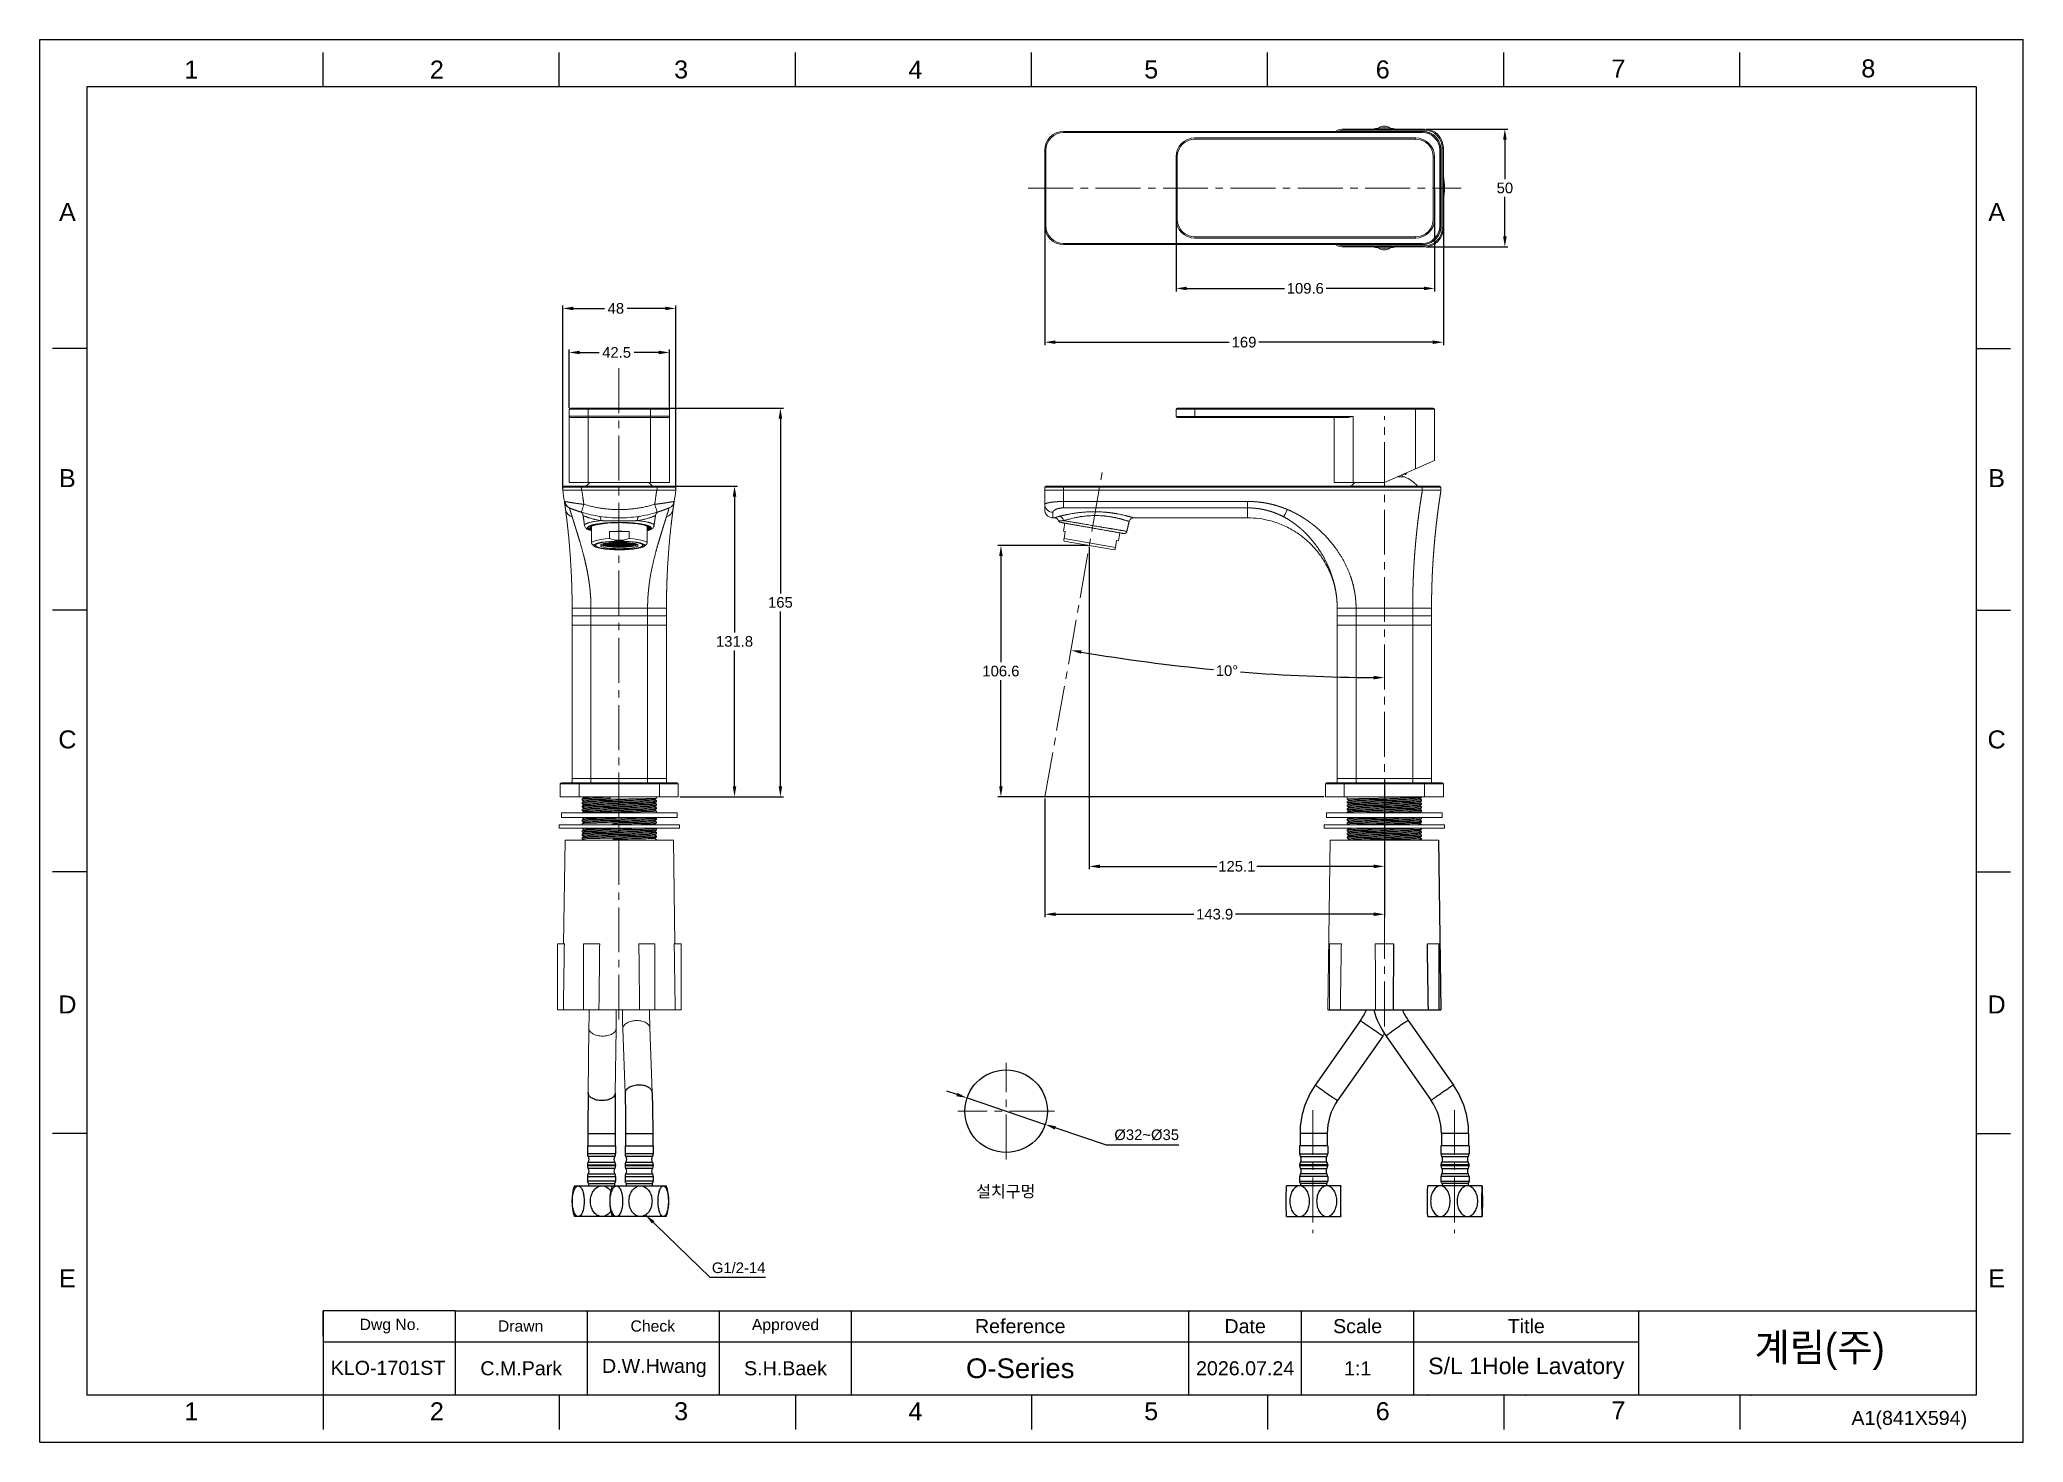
# Model space of a CAD drawing. Header units: millimetres. Extents: x 8809 to 9650, y -1874 to -1279.
import ezdxf

# ---------------------------------------------------------------- set-up
doc = ezdxf.new("R2010")
doc.units = ezdxf.units.MM
doc.linetypes.add('CENTER2', pattern=[28.575, 19.05, -3.175, 3.175, -3.175])
doc.linetypes.add('CENTERX2', pattern=[101.6, 63.5, -12.7, 12.7, -12.7])
for name, color, linetype, lineweight in [('CENTER', 1, 'CENTER2', 15), ('DIM', 3, 'Continuous', 9), ('DIM_', 3, 'Continuous', 9), ('TEXT', 2, 'Continuous', 13)]:
    doc.layers.add(name, color=color, linetype=linetype, lineweight=lineweight)
doc.layers.add('FORM', color=7, linetype='Continuous')
doc.styles.add('Arial Unicode MS', font='ARIALUNI.TTF')
doc.styles.get("Standard").update_dxf_attribs({"font": 'arial.ttf'})
doc.dimstyles.new('사본 ISO-25', dxfattribs={"dimtxt": 4, "dimasz": 4, "dimexe": 1.25, "dimexo": 0.625, "dimgap": 1.5, "dimtad": 1, "dimtih": 1, "dimtoh": 1, "dimdec": 1, "dimzin": 9, "dimdsep": 46, "dimtxsty": 'Standard', "dimcen": 2.5, "dimclrd": 3, "dimclre": 3, "dimclrt": 4, "dimadec": 0, "dimazin": 0, "dimtfac": 1, "dimtdec": 1, "dimtmove": 0, "dimatfit": 3, "dimfxl": 1, "dimarcsym": 0})
doc.dimstyles.new('사본(2) STANDARD', dxfattribs={"dimscale": 0, "dimtxt": 4, "dimasz": 4, "dimexe": 1.25, "dimexo": 0.625, "dimgap": 1.5, "dimtad": 3, "dimtih": 1, "dimtoh": 1, "dimdec": 1, "dimzin": 9, "dimdsep": 46, "dimtxsty": 'Standard', "dimcen": 2.5, "dimclrd": 3, "dimclre": 3, "dimclrt": 4, "dimadec": 0, "dimazin": 0, "dimtfac": 1, "dimtdec": 1, "dimtmove": 0, "dimatfit": 3, "dimfxl": 1.25, "dimtfill": 1, "dimtolj": 1, "dimtzin": 0, "dimarcsym": 0})

msp = doc.modelspace()

# ---------------------------------------------------------------- texts
at = {"layer": 'DIM', "color": 4, "insert": (9093.87, -1797.46), "char_height": 4.5, "attachment_point": 1}
msp.add_mtext_dynamic_manual_height_columns('G1/2-14', width=32.6801, gutter_width=12.5, heights=[0], dxfattribs=at)
at = {"layer": 'DIM_', "insert": (9205.94, -1764.81), "char_height": 5, "attachment_point": 1}
msp.add_mtext_dynamic_manual_height_columns('설치구멍', width=28.1224, gutter_width=12.5, heights=[0], dxfattribs=at)
at = {"layer": 'FORM', "color": 7, "linetype": 'Continuous', "char_height": 7.63, "attachment_point": 5}
for s, insert in [('1', (8873.2, -1291.69)), ('2', (8977.28, -1291.69)), ('3', (9080.84, -1291.69)), ('4', (9180.18, -1291.69)), ('5', (9280.15, -1291.69)), ('6', (9378.3, -1291.69)), ('7', (9478.25, -1291.24)), ('8', (9584.17, -1291.24))]:
    msp.add_mtext_dynamic_manual_height_columns(s, width=50.0595, gutter_width=12.51, heights=[0], dxfattribs=dict(at, insert=insert))
at = {"layer": 'FORM', "char_height": 7.63, "attachment_point": 5}
for s, width, insert in [('A', 10.0119, (8820.65, -1352.1)), ('A', 10.0119, (9638.57, -1352.1)), ('B', 10.0119, (8820.65, -1464.92)), ('B', 10.0119, (9638.57, -1464.92)), ('C', 10.0119, (8820.65, -1575.74)), ('C', 10.0119, (9638.57, -1575.74)), ('D', 10.0119, (8820.65, -1688.07)), ('D', 10.0119, (9638.57, -1688.07)), ('E', 10.0119, (8820.65, -1804.18)), ('E', 10.0119, (9638.57, -1804.18)), ('1', 50.0595, (8873.2, -1860.58)), ('2', 50.0595, (8977.28, -1860.58)), ('3', 50.0595, (9080.84, -1860.58)), ('4', 50.0595, (9180.18, -1860.58)), ('5', 50.0595, (9280.15, -1860.58)), ('6', 50.0595, (9378.3, -1860.58)), ('7', 50.0595, (9478.25, -1860.12))]:
    msp.add_mtext_dynamic_manual_height_columns(s, width=width, gutter_width=12.51, heights=[0], dxfattribs=dict(at, insert=insert))
at = {"layer": 'TEXT'}
msp.add_text('A1(841X594)', height=5.9595, dxfattribs=at).set_placement((9577.02, -1866.36))
at = {"layer": 'TEXT', "attachment_point": 5}
for s, width, insert, char_height in [('Dwg No.', 56.019, (8957.31, -1824.43), 4.768), ('Drawn', 56.019, (9012.8, -1824.43), 4.768), ('Check', 56.019, (9068.82, -1824.43), 4.768), ('Approved', 56.019, (9125.1, -1824.49), 4.768), ('Reference', 143.0272, (9224.62, -1824.49), 5.959), ('Date', 47.6757, (9319.97, -1824.49), 5.959), ('Scale', 47.6757, (9367.65, -1824.49), 5.959), ('Title', 95.3515, (9439.16, -1824.49), 5.959), ('KLO-1701ST', 56.019, (8956.57, -1842.18), 5.959), ('C.M.Park', 56.019, (9013.06, -1842.37), 5.959), ('D.W.Hwang', 56.019, (9069.5, -1842.21), 5.959), ('S.H.Baek', 56.019, (9125.1, -1842.37), 5.959), ('O-Series', 143.0272, (9224.62, -1842.37), 8.343), ('2026.07.24', 47.6757, (9319.97, -1842.37), 5.959), ('1:1', 47.6757, (9367.65, -1842.37), 5.959), ('S/L 1Hole Lavatory', 93.2851, (9439.16, -1842.37), 7)]:
    msp.add_mtext_dynamic_manual_height_columns(s, width=width, gutter_width=29.8, heights=[0], dxfattribs=dict(at, insert=insert, char_height=char_height))
at = {"layer": 'TEXT', "linetype": 'CENTERX2', "insert": (9563.54, -1835.24), "char_height": 11.9189, "attachment_point": 5}
msp.add_mtext_dynamic_manual_height_columns('{\\fHYGothic-Medium|b0|i0|c129|p18;계림(주)}', width=143.0272, gutter_width=29.8, heights=[0], dxfattribs=at)

# ---------------------------------------------------------------- blocks, each defined once
blk = doc.blocks.new('*D36')
at = {"layer": 'Defpoints', "color": 0, "transparency": 16777216}
for p in [(9078.63, -1392.96), (9030.63, -1470.06), (9078.63, -1470.06)]:
    blk.add_point(p, dxfattribs=at)
at = {"layer": 'DIM', "color": 3, "lineweight": -2, "transparency": 16777216}
for p, q in [((9030.63, -1469.43), (9030.63, -1391.71)), ((9035.13, -1392.96), (9048.37, -1392.96)), ((9074.13, -1392.96), (9058.01, -1392.96)), ((9078.63, -1469.43), (9078.63, -1391.71))]:
    blk.add_line(p, q, dxfattribs=at)
at = {"layer": 'DIM', "color": 3, "transparency": 16777216}
for points in [[(9035.13, -1392.21), (9035.13, -1393.71), (9030.63, -1392.96)], [(9074.13, -1392.21), (9074.13, -1393.71), (9078.63, -1392.96)]]:
    blk.add_solid(points, dxfattribs=at)
at = {"layer": 'DIM', "color": 4, "transparency": 16777216, "insert": (9053.19, -1392.96), "char_height": 4.5, "attachment_point": 5}
blk.add_mtext('48', dxfattribs=at)
blk = doc.blocks.new('*D37')
at = {"layer": 'Defpoints', "color": 0, "transparency": 16777216}
for p in [(9078.13, -1468.26), (9079.63, -1600.06), (9103.49, -1600.06)]:
    blk.add_point(p, dxfattribs=at)
at = {"layer": 'DIM', "color": 3, "lineweight": -2, "transparency": 16777216}
for p, q in [((9078.75, -1468.26), (9104.74, -1468.26)), ((9103.49, -1472.76), (9103.49, -1530.36)), ((9103.49, -1595.56), (9103.49, -1537.95)), ((9080.25, -1600.06), (9104.74, -1600.06))]:
    blk.add_line(p, q, dxfattribs=at)
at = {"layer": 'DIM', "color": 3, "transparency": 16777216}
for points in [[(9102.74, -1472.76), (9104.24, -1472.76), (9103.49, -1468.26)], [(9102.74, -1595.56), (9104.24, -1595.56), (9103.49, -1600.06)]]:
    blk.add_solid(points, dxfattribs=at)
at = {"layer": 'DIM', "color": 4, "transparency": 16777216, "insert": (9103.49, -1534.16), "char_height": 4.5, "attachment_point": 5}
blk.add_mtext('131.8', dxfattribs=at)
blk = doc.blocks.new('*D39')
at = {"layer": 'Defpoints', "color": 0, "transparency": 16777216}
for p in [(9253.89, -1493.44), (9379, -1592.26), (9379, -1629.52)]:
    blk.add_point(p, dxfattribs=at)
at = {"layer": 'DIM', "color": 3, "lineweight": -2, "transparency": 16777216}
for p, q in [((9253.89, -1494.07), (9253.89, -1630.77)), ((9379, -1592.88), (9379, -1630.77)), ((9258.39, -1629.52), (9308, -1629.52)), ((9374.5, -1629.52), (9324.89, -1629.52))]:
    blk.add_line(p, q, dxfattribs=at)
at = {"layer": 'DIM', "color": 3, "transparency": 16777216}
for points in [[(9258.39, -1628.77), (9258.39, -1630.27), (9253.89, -1629.52)], [(9374.5, -1628.77), (9374.5, -1630.27), (9379, -1629.52)]]:
    blk.add_solid(points, dxfattribs=at)
at = {"layer": 'DIM', "color": 4, "transparency": 16777216, "insert": (9316.44, -1629.52), "char_height": 4.5, "attachment_point": 5}
blk.add_mtext('125.1', dxfattribs=at)
blk = doc.blocks.new('*D40')
at = {"layer": 'Defpoints', "color": 0, "transparency": 16777216}
for p in [(9378.99, -1438.7), (9259.55, -1461.36), (9290.12, -1544.32), (9235.09, -1600.06), (9378.99, -1697.36)]:
    blk.add_point(p, dxfattribs=at)
at = {"layer": 'DIM', "color": 3, "lineweight": -2, "transparency": 16777216}
for start, end in [(260.3368, 264.57145), (265.42827, 269.6632)]:
    blk.add_arc((9378.99, -783.96), 765.54, start, end, dxfattribs=at)
at = {"layer": 'DIM', "color": 3, "transparency": 16777216}
for points in [[(9250.37, -1539.37), (9250.62, -1537.9), (9246.06, -1537.87)], [(9374.5, -1548.73), (9374.49, -1550.23), (9378.99, -1549.5)]]:
    blk.add_solid(points, dxfattribs=at)
at = {"layer": 'DIM', "color": 4, "transparency": 16777216, "insert": (9312.27, -1546.58), "char_height": 4.5, "attachment_point": 5}
blk.add_mtext('10°', dxfattribs=at)
blk = doc.blocks.new('*D41')
at = {"layer": 'Defpoints', "color": 0, "transparency": 16777216}
for p in [(9253.89, -1493.44), (9216.42, -1600.06), (9354, -1600.06)]:
    blk.add_point(p, dxfattribs=at)
at = {"layer": 'DIM', "color": 3, "lineweight": -2, "transparency": 16777216}
for p, q in [((9253.27, -1493.44), (9215.17, -1493.44)), ((9216.42, -1497.94), (9216.42, -1542.95)), ((9216.42, -1595.56), (9216.42, -1550.55)), ((9353.37, -1600.06), (9215.17, -1600.06))]:
    blk.add_line(p, q, dxfattribs=at)
at = {"layer": 'DIM', "color": 3, "transparency": 16777216}
for points in [[(9215.67, -1497.94), (9217.17, -1497.94), (9216.42, -1493.44)], [(9215.67, -1595.56), (9217.17, -1595.56), (9216.42, -1600.06)]]:
    blk.add_solid(points, dxfattribs=at)
at = {"layer": 'DIM', "color": 4, "transparency": 16777216, "insert": (9216.42, -1546.75), "char_height": 4.5, "attachment_point": 5}
blk.add_mtext('106.6', dxfattribs=at)
blk = doc.blocks.new('*D42')
at = {"layer": 'Defpoints', "color": 0, "transparency": 16777216}
for p in [(9235, -1341.91), (9404, -1341.91), (9404, -1407.28)]:
    blk.add_point(p, dxfattribs=at)
at = {"layer": 'DIM', "color": 3, "lineweight": -2, "transparency": 16777216}
for p, q in [((9235, -1342.53), (9235, -1408.53)), ((9404, -1342.53), (9404, -1408.53)), ((9239.5, -1407.28), (9313.23, -1407.28)), ((9399.5, -1407.28), (9325.76, -1407.28))]:
    blk.add_line(p, q, dxfattribs=at)
at = {"layer": 'DIM', "color": 3, "transparency": 16777216}
for points in [[(9239.5, -1406.53), (9239.5, -1408.03), (9235, -1407.28)], [(9399.5, -1406.53), (9399.5, -1408.03), (9404, -1407.28)]]:
    blk.add_solid(points, dxfattribs=at)
at = {"layer": 'DIM', "color": 4, "transparency": 16777216, "insert": (9319.5, -1407.28), "char_height": 4.5, "attachment_point": 5}
blk.add_mtext('169', dxfattribs=at)
blk = doc.blocks.new('*D44')
at = {"layer": 'Defpoints', "color": 0, "transparency": 16777216}
for p in [(9396, -1316.91), (9430.09, -1316.91), (9396, -1366.91)]:
    blk.add_point(p, dxfattribs=at)
at = {"layer": 'DIM', "color": 3, "lineweight": -2, "transparency": 16777216}
for p, q in [((9396.62, -1316.91), (9431.34, -1316.91)), ((9430.09, -1321.41), (9430.09, -1338.11)), ((9430.09, -1362.41), (9430.09, -1345.7)), ((9396.62, -1366.91), (9431.34, -1366.91))]:
    blk.add_line(p, q, dxfattribs=at)
at = {"layer": 'DIM', "color": 3, "transparency": 16777216}
for points in [[(9429.34, -1321.41), (9430.84, -1321.41), (9430.09, -1316.91)], [(9429.34, -1362.41), (9430.84, -1362.41), (9430.09, -1366.91)]]:
    blk.add_solid(points, dxfattribs=at)
at = {"layer": 'DIM', "color": 4, "transparency": 16777216, "insert": (9430.09, -1341.91), "char_height": 4.5, "attachment_point": 5}
blk.add_mtext('50', dxfattribs=at)
blk = doc.blocks.new('*D45')
at = {"layer": 'Defpoints', "color": 0, "transparency": 16777216}
for p in [(9202.07, -1727.71), (9235.22, -1738.95)]:
    blk.add_point(p, dxfattribs=at)
at = {"layer": 'DIM_', "color": 3, "lineweight": -2, "transparency": 16777216}
for p, q in [((9197.81, -1726.27), (9193.55, -1724.83)), ((9202.07, -1727.71), (9235.22, -1738.95)), ((9261.13, -1747.74), (9239.48, -1740.4)), ((9291.82, -1747.74), (9261.13, -1747.74))]:
    blk.add_line(p, q, dxfattribs=at)
at = {"layer": 'DIM_', "color": 3, "transparency": 16777216}
for points in [[(9198.05, -1725.56), (9197.57, -1726.98), (9202.07, -1727.71)], [(9239.72, -1739.69), (9239.24, -1741.11), (9235.22, -1738.95)]]:
    blk.add_solid(points, dxfattribs=at)
at = {"layer": 'DIM_', "color": 4, "transparency": 16777216, "insert": (9278.23, -1743.4), "char_height": 4.5, "attachment_point": 5, "style": 'Arial Unicode MS', "bg_fill": 3, "box_fill_scale": 1.1, "bg_fill_color": 256, "bg_fill_true_color": 13158600, "bg_fill_transparency": 0}
blk.add_mtext('\\A1;%%C32~%%C35', dxfattribs=at)
blk = doc.blocks.new('*D46')
at = {"layer": 'Defpoints', "color": 0, "transparency": 16777216}
for p in [(9075.88, -1411.63), (9033.38, -1435.71), (9075.88, -1435.71)]:
    blk.add_point(p, dxfattribs=at)
at = {"layer": 'DIM', "color": 3, "lineweight": -2, "transparency": 16777216}
for p, q in [((9033.38, -1435.08), (9033.38, -1410.38)), ((9037.88, -1411.63), (9046.04, -1411.63)), ((9071.38, -1411.63), (9060.94, -1411.63)), ((9075.88, -1435.08), (9075.88, -1410.38))]:
    blk.add_line(p, q, dxfattribs=at)
at = {"layer": 'DIM', "color": 3, "transparency": 16777216}
for points in [[(9037.88, -1410.88), (9037.88, -1412.38), (9033.38, -1411.63)], [(9071.38, -1410.88), (9071.38, -1412.38), (9075.88, -1411.63)]]:
    blk.add_solid(points, dxfattribs=at)
at = {"layer": 'DIM', "color": 4, "transparency": 16777216, "insert": (9053.49, -1411.63), "char_height": 4.5, "attachment_point": 5}
blk.add_mtext('42.5', dxfattribs=at)
blk = doc.blocks.new('*D47')
at = {"layer": 'Defpoints', "color": 0, "transparency": 16777216}
for p in [(9290.7, -1341.91), (9400.25, -1341.91), (9400.25, -1384.47)]:
    blk.add_point(p, dxfattribs=at)
at = {"layer": 'DIM', "color": 3, "lineweight": -2, "transparency": 16777216}
for p, q in [((9290.7, -1342.53), (9290.7, -1385.72)), ((9400.25, -1342.53), (9400.25, -1385.72)), ((9295.2, -1384.47), (9336.59, -1384.47)), ((9395.75, -1384.47), (9354.35, -1384.47))]:
    blk.add_line(p, q, dxfattribs=at)
at = {"layer": 'DIM', "color": 3, "transparency": 16777216}
for points in [[(9295.2, -1383.72), (9295.2, -1385.22), (9290.7, -1384.47)], [(9395.75, -1383.72), (9395.75, -1385.22), (9400.25, -1384.47)]]:
    blk.add_solid(points, dxfattribs=at)
at = {"layer": 'DIM', "color": 4, "transparency": 16777216, "insert": (9345.47, -1384.47), "char_height": 4.5, "attachment_point": 5}
blk.add_mtext('109.6', dxfattribs=at)
blk = doc.blocks.new('*D48')
at = {"layer": 'Defpoints', "color": 0, "transparency": 16777216}
for p in [(9075.38, -1435.21), (9122.94, -1435.21), (9079.63, -1600.06)]:
    blk.add_point(p, dxfattribs=at)
at = {"layer": 'DIM', "color": 3, "lineweight": -2, "transparency": 16777216}
for p, q in [((9076, -1435.21), (9124.19, -1435.21)), ((9122.94, -1439.71), (9122.94, -1513.83)), ((9122.94, -1595.56), (9122.94, -1521.43)), ((9080.25, -1600.06), (9124.19, -1600.06))]:
    blk.add_line(p, q, dxfattribs=at)
at = {"layer": 'DIM', "color": 3, "transparency": 16777216}
for points in [[(9122.19, -1439.71), (9123.69, -1439.71), (9122.94, -1435.21)], [(9122.19, -1595.56), (9123.69, -1595.56), (9122.94, -1600.06)]]:
    blk.add_solid(points, dxfattribs=at)
at = {"layer": 'DIM', "color": 4, "transparency": 16777216, "insert": (9122.94, -1517.63), "char_height": 4.5, "attachment_point": 5}
blk.add_mtext('165', dxfattribs=at)
blk = doc.blocks.new('*D49')
at = {"layer": 'Defpoints', "color": 0, "transparency": 16777216}
for p in [(9379, -1592.26), (9235.09, -1600.06), (9379, -1649.82)]:
    blk.add_point(p, dxfattribs=at)
at = {"layer": 'DIM', "color": 3, "lineweight": -2, "transparency": 16777216}
for p, q in [((9379, -1592.88), (9379, -1651.07)), ((9235.09, -1600.68), (9235.09, -1651.07)), ((9239.59, -1649.82), (9298.16, -1649.82)), ((9374.5, -1649.82), (9315.93, -1649.82))]:
    blk.add_line(p, q, dxfattribs=at)
at = {"layer": 'DIM', "color": 3, "transparency": 16777216}
for points in [[(9239.59, -1649.07), (9239.59, -1650.57), (9235.09, -1649.82)], [(9374.5, -1649.07), (9374.5, -1650.57), (9379, -1649.82)]]:
    blk.add_solid(points, dxfattribs=at)
at = {"layer": 'DIM', "color": 4, "transparency": 16777216, "insert": (9307.05, -1649.82), "char_height": 4.5, "attachment_point": 5}
blk.add_mtext('143.9', dxfattribs=at)

# ---------------------------------------------------------------- dimensions: what is measured, and where the dimension line sits
at = {"layer": 'DIM', "color": 1}
for base, p1, p2, picture, middle in [((9430.09, -1316.91), (9396, -1366.91), (9396, -1316.91), '*D44', (9430.09, -1341.91)), ((9103.49, -1600.06), (9078.13, -1468.26), (9079.63, -1600.06), '*D37', (9103.49, -1534.16)), ((9216.42, -1600.06), (9253.89, -1493.44), (9354, -1600.06), '*D41', (9216.42, -1546.75))]:
    dim = msp.add_linear_dim(base=base, p1=p1, p2=p2, angle=90, dimstyle='사본 ISO-25', override={"dimtxt": 4.5, "dimasz": 4.5, "dimtad": 0}, dxfattribs=at)
    dim.commit()
    dim.dimension.update_dxf_attribs({"geometry": picture, "text_midpoint": middle})
for base, p1, p2, picture, middle in [((9404, -1407.28), (9235, -1341.91), (9404, -1341.91), '*D42', (9319.5, -1407.28)), ((9400.2459474, -1384.46994847), (9290.6959474, -1341.90637109), (9400.2459474, -1341.90637109), '*D47', (9345.4709474, -1384.46994847)), ((9379, -1629.52), (9253.89, -1493.44), (9379, -1592.26), '*D39', (9316.44, -1629.52)), ((9379, -1649.82), (9235.09, -1600.06), (9379, -1592.26), '*D49', (9307.05, -1649.82))]:
    dim = msp.add_linear_dim(base=base, p1=p1, p2=p2, dimstyle='사본 ISO-25', override={"dimtxt": 4.5, "dimasz": 4.5, "dimtad": 0}, dxfattribs=at)
    dim.commit()
    dim.dimension.update_dxf_attribs({"geometry": picture, "text_midpoint": middle})
for base, p1, p2, picture, middle in [((9078.63, -1392.96), (9030.63, -1470.06), (9078.63, -1470.06), '*D36', (9053.19, -1392.96)), ((9075.88, -1411.63), (9033.38, -1435.71), (9075.88, -1435.71), '*D46', (9053.49, -1411.63))]:
    dim = msp.add_linear_dim(base=base, p1=p1, p2=p2, dimstyle='사본 ISO-25', override={"dimtxt": 4.5, "dimasz": 4.5, "dimtad": 0}, dxfattribs=at)
    dim.commit()
    dim.dimension.update_dxf_attribs({"geometry": picture, "text_midpoint": middle, "dimtype": 160})
dim = msp.add_linear_dim(base=(9122.94, -1435.21), p1=(9079.63, -1600.06), p2=(9075.38, -1435.21), angle=90, text='165', dimstyle='사본 ISO-25', override={"dimtxt": 4.5, "dimasz": 4.5, "dimtad": 0}, dxfattribs=at)
dim.commit()
dim.dimension.update_dxf_attribs({"geometry": '*D48', "text_midpoint": (9122.94, -1517.63)})
dim = msp.add_angular_dim_2l(base=(9290.12, -1544.32), line1=((9378.99, -1697.36), (9378.99, -1438.7)), line2=((9235.09, -1600.06), (9259.55, -1461.36)), dimstyle='사본 ISO-25', override={"dimtxt": 4.5, "dimasz": 4.5, "dimtad": 0}, dxfattribs=at)
dim.commit()
dim.dimension.update_dxf_attribs({"geometry": '*D40', "text_midpoint": (9312.27, -1546.58)})

# ---------------------------------------------------------------- linework, layer by layer
at = {"linetype": 'Continuous', "lineweight": 18}
for p, q in [((9243, -1317.91), (9395, -1317.91)), ((9362, -1316.91), (9396, -1316.91)), ((9395, -1317.91), (9395.1, -1317.91)), ((9235, -1357.91), (9235, -1325.91)), ((9290.7, -1328.66), (9290.7, -1355.16)), ((9290.7, -1328.66), (9291.2, -1328.66)), ((9291.2, -1355.16), (9291.2, -1328.66)), ((9298.7, -1321.16), (9298.7, -1320.66)), ((9392.25, -1320.66), (9298.7, -1320.66)), ((9298.7, -1321.16), (9392.25, -1321.16)), ((9392.25, -1320.66), (9392.25, -1321.16)), ((9399.75, -1328.66), (9400.25, -1328.66)), ((9399.75, -1328.66), (9399.75, -1355.16)), ((9400.25, -1355.16), (9400.25, -1328.66)), ((9403, -1325.8), (9403, -1325.91)), ((9403, -1325.91), (9403, -1357.91)), ((9404, -1324.91), (9404, -1358.91)), ((9291.2, -1355.16), (9290.7, -1355.16)), ((9400.25, -1355.16), (9399.75, -1355.16)), ((9403, -1357.91), (9403, -1358.01)), ((9395, -1365.91), (9243, -1365.91)), ((9298.7, -1363.16), (9298.7, -1362.66)), ((9392.25, -1362.66), (9298.7, -1362.66)), ((9298.7, -1363.16), (9392.25, -1363.16)), ((9396, -1366.91), (9362, -1366.91)), ((9392.25, -1362.66), (9392.25, -1363.16)), ((9395.1, -1365.91), (9395, -1365.91)), ((9033.38, -1435.71), (9033.38, -1466.71)), ((9033.38, -1435.71), (9075.88, -1435.71)), ((9033.88, -1435.21), (9075.38, -1435.21)), ((9041.38, -1466.71), (9041.38, -1435.21)), ((9067.88, -1435.21), (9067.88, -1466.71)), ((9075.88, -1466.71), (9075.88, -1435.71)), ((9290.7, -1435.72), (9290.7, -1438.72)), ((9290.7, -1435.72), (9400.25, -1435.72)), ((9291.2, -1435.22), (9399.75, -1435.22)), ((9298.7, -1439.22), (9298.7, -1435.22)), ((9392.25, -1435.22), (9392.25, -1460.96)), ((9400.25, -1457.48), (9400.25, -1435.72)), ((9075.88, -1438.71), (9033.38, -1438.71)), ((9033.88, -1439.21), (9075.38, -1439.21)), ((9365.75, -1438.72), (9290.7, -1438.72)), ((9291.2, -1439.22), (9362.96, -1439.22)), ((9357.75, -1439.22), (9357.75, -1466.72)), ((9365.75, -1466.72), (9365.75, -1438.72)), ((9379, -1466.72), (9400.25, -1457.48)), ((9387, -1463.24), (9387.07, -1463.36)), ((9387.22, -1463.36), (9387.39, -1463.07)), ((9387.64, -1462.96), (9387.87, -1463.36)), ((9388.02, -1463.36), (9388.25, -1462.97)), ((9388.29, -1462.97), (9388.24, -1462.97)), ((9388.29, -1462.68), (9388.29, -1462.97)), ((9388.35, -1462.87), (9388.29, -1462.97)), ((9388.35, -1462.65), (9388.35, -1462.87)), ((9075.88, -1466.71), (9033.38, -1466.71)), ((9357.75, -1466.72), (9379, -1466.72)), ((9384.4, -1464.37), (9387.55, -1464.37)), ((9386.6, -1464.37), (9386.6, -1463.41)), ((9387.07, -1463.36), (9387.08, -1463.37)), ((9387.08, -1463.37), (9387.21, -1463.37)), ((9387.22, -1463.36), (9387.21, -1463.37)), ((9387.87, -1463.36), (9387.88, -1463.37)), ((9387.88, -1463.37), (9388.01, -1463.37)), ((9388.02, -1463.36), (9388.01, -1463.37)), ((9028.38, -1690.36), (9080.88, -1690.36)), ((9041.76, -1698.13), (9041.43, -1725.48)), ((9053.26, -1698.27), (9052.93, -1725.62)), ((9056.12, -1698.4), (9057.05, -1725.74)), ((9067.61, -1698.01), (9068.54, -1725.35))]:
    msp.add_line(p, q, dxfattribs=at)
at = {"linetype": 'Continuous', "lineweight": 13}
for p, q in [((9243, -1317.91), (9243, -1318.41)), ((9395, -1318.41), (9243, -1318.41)), ((9362, -1316.91), (9362, -1317.41)), ((9396, -1317.41), (9362, -1317.41)), ((9395, -1318.41), (9395, -1317.91)), ((9396, -1316.91), (9396, -1317.41)), ((9235.5, -1325.91), (9235, -1325.91)), ((9235.5, -1325.91), (9235.5, -1357.91)), ((9403, -1325.91), (9402.5, -1325.91)), ((9402.5, -1357.91), (9402.5, -1325.91)), ((9403.5, -1358.91), (9403.5, -1324.91)), ((9404, -1324.91), (9403.5, -1324.91)), ((9235, -1357.91), (9235.5, -1357.91)), ((9402.5, -1357.91), (9403, -1357.91)), ((9404, -1358.91), (9403.5, -1358.91)), ((9243, -1365.41), (9243, -1365.91)), ((9243, -1365.41), (9395, -1365.41)), ((9362, -1366.41), (9396, -1366.41)), ((9362, -1366.41), (9362, -1366.91)), ((9395, -1365.91), (9395, -1365.41)), ((9396, -1366.41), (9396, -1366.91))]:
    msp.add_line(p, q, dxfattribs=at)
at = {"linetype": 'Continuous', "lineweight": 13, "extrusion": (0, 1, 0)}
for p, q in [((9038.63, -1468.76), (9030.63, -1468.76)), ((9038.63, -1468.26), (9038.63, -1468.76)), ((9070.63, -1468.76), (9038.63, -1468.76)), ((9038.63, -1468.76), (9038.63, -1470.06)), ((9070.63, -1468.76), (9070.63, -1468.26)), ((9070.63, -1470.06), (9070.63, -1468.76)), ((9078.63, -1468.76), (9070.63, -1468.76)), ((9243, -1468.76), (9235, -1468.76)), ((9243, -1468.26), (9243, -1468.76)), ((9395, -1468.76), (9243, -1468.76)), ((9243, -1468.76), (9243, -1470.06)), ((9243, -1470.06), (9243, -1474.8)), ((9395, -1468.26), (9395, -1468.76)), ((9403, -1468.76), (9395, -1468.76)), ((9395, -1470.06), (9395, -1468.76)), ((9243, -1474.8), (9243, -1477.53)), ((9243, -1474.8), (9321, -1474.8)), ((9321, -1477.53), (9243, -1477.53)), ((9066.88, -1485.79), (9066.88, -1485.73)), ((9034.63, -1520.06), (9042.63, -1520.06)), ((9042.63, -1520.06), (9042.63, -1523.26)), ((9066.63, -1520.06), (9042.63, -1520.06)), ((9066.63, -1523.26), (9066.63, -1520.06)), ((9074.63, -1520.06), (9066.63, -1520.06)), ((9367, -1520.06), (9359, -1520.06)), ((9367, -1520.06), (9367, -1523.26)), ((9367, -1520.06), (9391, -1520.06)), ((9391, -1523.26), (9391, -1520.06)), ((9391, -1520.06), (9399, -1520.06)), ((9042.63, -1523.26), (9042.63, -1527.26)), ((9042.63, -1527.26), (9042.63, -1592.26)), ((9066.63, -1527.26), (9066.63, -1523.26)), ((9066.63, -1592.26), (9066.63, -1527.26)), ((9367, -1523.26), (9367, -1527.26)), ((9367, -1527.26), (9367, -1592.26)), ((9391, -1527.26), (9391, -1523.26)), ((9391, -1592.26), (9391, -1527.26)), ((9037.63, -1594.56), (9029.63, -1594.56)), ((9037.63, -1594.06), (9037.63, -1594.56)), ((9071.63, -1594.56), (9037.63, -1594.56)), ((9037.63, -1594.56), (9037.63, -1600.06)), ((9042.63, -1594.06), (9042.63, -1592.26)), ((9066.63, -1592.26), (9066.63, -1594.06)), ((9071.63, -1594.06), (9071.63, -1594.56)), ((9071.63, -1600.06), (9071.63, -1594.56)), ((9079.63, -1594.56), (9071.63, -1594.56)), ((9354, -1594.56), (9362, -1594.56)), ((9362, -1594.06), (9362, -1594.56)), ((9362, -1594.56), (9362, -1600.06)), ((9396, -1594.56), (9362, -1594.56)), ((9367, -1594.06), (9367, -1592.26)), ((9391, -1592.26), (9391, -1594.06)), ((9396, -1594.06), (9396, -1594.56)), ((9404, -1594.56), (9396, -1594.56)), ((9396, -1600.06), (9396, -1594.56))]:
    msp.add_line(p, q, dxfattribs=at)
at = {"linetype": 'Continuous', "lineweight": 18, "extrusion": (0, 1, 0)}
for p, q in [((9030.63, -1470.06), (9030.63, -1468.76)), ((9038.63, -1470.06), (9030.63, -1470.06)), ((9031.13, -1468.26), (9038.63, -1468.26)), ((9038.63, -1468.26), (9070.63, -1468.26)), ((9038.63, -1470.06), (9070.63, -1470.06)), ((9070.53, -1470.06), (9038.73, -1470.06)), ((9070.63, -1468.26), (9078.13, -1468.26)), ((9078.63, -1470.06), (9070.63, -1470.06)), ((9078.63, -1468.76), (9078.63, -1470.06)), ((9235, -1470.06), (9235, -1468.76)), ((9243, -1470.06), (9235, -1470.06)), ((9235.5, -1468.26), (9243, -1468.26)), ((9243, -1468.26), (9395, -1468.26)), ((9395.1, -1470.06), (9243, -1470.06)), ((9243, -1470.06), (9395, -1470.06)), ((9402.5, -1468.26), (9395, -1468.26)), ((9403, -1470.06), (9395, -1470.06)), ((9403, -1468.76), (9403, -1470.06)), ((9042.83, -1485.56), (9042.83, -1492.46)), ((9058.77, -1487.58), (9050.49, -1487.58)), ((9050.49, -1490.54), (9050.49, -1487.58)), ((9058.77, -1487.58), (9058.77, -1490.54)), ((9066.43, -1492.46), (9066.43, -1485.56)), ((9066.88, -1485.76), (9066.88, -1485.58)), ((9238.5, -1481.76), (9239.03, -1481.76)), ((9242.39, -1483.8), (9255.39, -1486.09)), ((9243.58, -1484.01), (9242.97, -1487.45)), ((9242.97, -1487.45), (9243.71, -1487.58)), ((9243.71, -1487.58), (9243.19, -1490.54)), ((9255.39, -1486.09), (9268, -1488.31)), ((9266.21, -1491.55), (9266.82, -1488.1)), ((9272.73, -1481.76), (9321.18, -1481.76)), ((9043.01, -1492.82), (9044, -1493.77)), ((9044.73, -1493.09), (9044.73, -1493.44)), ((9044.73, -1493.44), (9044.73, -1493.44)), ((9047.66, -1493.3), (9047.75, -1493.2)), ((9048.11, -1493.36), (9047.66, -1493.3)), ((9047.75, -1493.2), (9048.29, -1493.16)), ((9047.91, -1493.01), (9048, -1492.92)), ((9048.36, -1493.08), (9047.91, -1493.01)), ((9048, -1492.92), (9048.53, -1492.88)), ((9048.11, -1493.36), (9048.11, -1493.17)), ((9048.65, -1493.32), (9048.11, -1493.36)), ((9048.24, -1492.63), (9048.16, -1492.73)), ((9048.16, -1492.73), (9048.61, -1492.79)), ((9048.78, -1492.6), (9048.24, -1492.63)), ((9048.29, -1493.16), (9048.74, -1493.22)), ((9048.36, -1493.08), (9048.36, -1492.89)), ((9048.9, -1493.04), (9048.36, -1493.08)), ((9048.53, -1492.88), (9048.99, -1492.94)), ((9048.53, -1493.47), (9048.62, -1493.37)), ((9048.98, -1493.53), (9048.53, -1493.47)), ((9048.61, -1492.79), (9048.61, -1492.61)), ((9048.61, -1492.79), (9049.15, -1492.76)), ((9048.62, -1493.37), (9049.15, -1493.33)), ((9048.65, -1493.32), (9048.65, -1493.21)), ((9048.74, -1493.22), (9048.65, -1493.32)), ((9048.76, -1492.5), (9048.86, -1492.51)), ((9049.23, -1492.66), (9048.78, -1492.6)), ((9048.78, -1493.18), (9048.86, -1493.08)), ((9049.23, -1493.24), (9048.78, -1493.18)), ((9048.86, -1492.51), (9049.39, -1492.47)), ((9048.86, -1492.51), (9048.86, -1492.48)), ((9048.86, -1493.08), (9049.4, -1493.05)), ((9048.9, -1493.04), (9048.9, -1492.93)), ((9048.99, -1492.94), (9048.9, -1493.04)), ((9048.98, -1493.53), (9048.98, -1493.34)), ((9049.52, -1493.49), (9048.98, -1493.53)), ((9049.02, -1492.9), (9049.11, -1492.8)), ((9049.47, -1492.96), (9049.02, -1492.9)), ((9049.11, -1492.8), (9049.65, -1492.76)), ((9049.15, -1492.76), (9049.15, -1492.65)), ((9049.15, -1492.76), (9049.23, -1492.66)), ((9049.15, -1493.33), (9049.6, -1493.39)), ((9049.23, -1493.24), (9049.23, -1493.06)), ((9049.76, -1493.21), (9049.23, -1493.24)), ((9049.36, -1492.52), (9049.27, -1492.62)), ((9049.27, -1492.62), (9049.72, -1492.68)), ((9049.89, -1492.48), (9049.36, -1492.52)), ((9049.39, -1492.47), (9049.48, -1492.38)), ((9049.39, -1492.47), (9049.39, -1492.39)), ((9049.39, -1493.63), (9049.48, -1493.53)), ((9049.85, -1493.7), (9049.39, -1493.63)), ((9049.4, -1493.05), (9049.85, -1493.11)), ((9049.47, -1492.96), (9049.47, -1492.78)), ((9050.01, -1492.93), (9049.47, -1492.96)), ((9049.48, -1493.53), (9050.02, -1493.5)), ((9049.52, -1493.49), (9049.52, -1493.38)), ((9049.6, -1493.39), (9049.52, -1493.49)), ((9049.64, -1493.35), (9049.73, -1493.25)), ((9050.09, -1493.41), (9049.64, -1493.35)), ((9049.65, -1492.76), (9050.1, -1492.83)), ((9049.66, -1492.35), (9049.97, -1492.39)), ((9049.72, -1492.68), (9049.72, -1492.49)), ((9049.72, -1492.68), (9050.26, -1492.64)), ((9049.73, -1493.25), (9050.26, -1493.21)), ((9049.76, -1493.21), (9049.76, -1493.1)), ((9049.85, -1493.11), (9049.76, -1493.21)), ((9049.85, -1493.7), (9049.85, -1493.51)), ((9050.38, -1493.66), (9049.85, -1493.7)), ((9050.34, -1492.54), (9049.89, -1492.48)), ((9049.89, -1493.07), (9049.97, -1492.97)), ((9050.34, -1493.13), (9049.89, -1493.07)), ((9049.97, -1492.39), (9049.97, -1492.31)), ((9049.97, -1492.39), (9050.5, -1492.36)), ((9049.97, -1492.97), (9050.51, -1492.93)), ((9050.01, -1492.93), (9050.01, -1492.81)), ((9050.1, -1492.83), (9050.01, -1492.93)), ((9050.02, -1493.5), (9050.47, -1493.56)), ((9050.09, -1493.41), (9050.09, -1493.23)), ((9050.63, -1493.38), (9050.09, -1493.41)), ((9050.13, -1492.78), (9050.22, -1492.68)), ((9050.59, -1492.85), (9050.13, -1492.78)), ((9050.22, -1492.68), (9050.76, -1492.65)), ((9050.26, -1492.64), (9050.26, -1492.53)), ((9050.26, -1492.64), (9050.34, -1492.54)), ((9050.26, -1493.21), (9050.72, -1493.28)), ((9050.26, -1493.8), (9050.35, -1493.7)), ((9050.71, -1493.86), (9050.26, -1493.8)), ((9050.34, -1493.13), (9050.34, -1492.94)), ((9050.88, -1493.09), (9050.34, -1493.13)), ((9050.35, -1493.7), (9050.88, -1493.67)), ((9050.47, -1492.4), (9050.38, -1492.5)), ((9050.38, -1492.5), (9050.83, -1492.56)), ((9050.38, -1493.66), (9050.38, -1493.55)), ((9050.47, -1493.56), (9050.38, -1493.66)), ((9051.01, -1492.36), (9050.47, -1492.4)), ((9050.5, -1492.36), (9050.5, -1492.25)), ((9050.5, -1492.36), (9050.59, -1492.26)), ((9050.51, -1492.93), (9050.96, -1492.99)), ((9050.51, -1493.52), (9050.59, -1493.42)), ((9050.96, -1493.58), (9050.51, -1493.52)), ((9050.59, -1492.26), (9050.52, -1492.25)), ((9050.59, -1492.85), (9050.59, -1492.66)), ((9051.12, -1492.81), (9050.59, -1492.85)), ((9050.59, -1493.42), (9051.13, -1493.38)), ((9050.63, -1493.38), (9050.63, -1493.26)), ((9050.72, -1493.28), (9050.63, -1493.38)), ((9050.71, -1493.86), (9050.71, -1493.68)), ((9051.25, -1493.83), (9050.71, -1493.86)), ((9050.72, -1492.23), (9051.08, -1492.28)), ((9050.75, -1493.23), (9050.84, -1493.13)), ((9051.2, -1493.3), (9050.75, -1493.23)), ((9050.76, -1492.65), (9051.21, -1492.71)), ((9050.83, -1492.56), (9050.83, -1492.38)), ((9050.83, -1492.56), (9051.37, -1492.53)), ((9050.84, -1493.13), (9051.38, -1493.1)), ((9050.88, -1493.09), (9050.88, -1492.98)), ((9050.96, -1492.99), (9050.88, -1493.09)), ((9050.88, -1493.67), (9051.33, -1493.73)), ((9050.96, -1493.58), (9050.96, -1493.39)), ((9051.49, -1493.54), (9050.96, -1493.58)), ((9051, -1492.95), (9051.09, -1492.85)), ((9051.45, -1493.01), (9051, -1492.95)), ((9051.46, -1492.43), (9051.01, -1492.36)), ((9051.08, -1492.28), (9051.08, -1492.2)), ((9051.08, -1492.28), (9051.62, -1492.24)), ((9051.09, -1492.85), (9051.62, -1492.82)), ((9051.12, -1492.81), (9051.12, -1492.7)), ((9051.21, -1492.71), (9051.12, -1492.81)), ((9051.12, -1493.97), (9051.21, -1493.87)), ((9051.58, -1494.03), (9051.12, -1493.97)), ((9051.13, -1493.38), (9051.58, -1493.44)), ((9051.2, -1493.3), (9051.2, -1493.11)), ((9051.74, -1493.26), (9051.2, -1493.3)), ((9051.21, -1493.87), (9051.75, -1493.83)), ((9051.25, -1492.67), (9051.33, -1492.57)), ((9051.7, -1492.73), (9051.25, -1492.67)), ((9051.25, -1493.83), (9051.25, -1493.72)), ((9051.33, -1493.73), (9051.25, -1493.83)), ((9051.33, -1492.57), (9051.87, -1492.53)), ((9051.37, -1492.53), (9051.37, -1492.41)), ((9051.37, -1492.53), (9051.46, -1492.43)), ((9051.37, -1493.69), (9051.46, -1493.59)), ((9051.82, -1493.75), (9051.37, -1493.69)), ((9051.38, -1493.1), (9051.83, -1493.16)), ((9051.45, -1493.01), (9051.45, -1492.83)), ((9051.99, -1492.98), (9051.45, -1493.01)), ((9051.46, -1493.59), (9052, -1493.55)), ((9051.58, -1492.29), (9051.49, -1492.38)), ((9051.49, -1492.38), (9051.95, -1492.45)), ((9051.49, -1493.54), (9051.49, -1493.43)), ((9051.58, -1493.44), (9051.49, -1493.54)), ((9052.12, -1492.25), (9051.58, -1492.29)), ((9051.58, -1494.03), (9051.58, -1493.84)), ((9052.11, -1493.99), (9051.58, -1494.03)), ((9051.62, -1492.24), (9051.62, -1492.15)), ((9051.62, -1492.24), (9051.7, -1492.15)), ((9051.62, -1492.82), (9052.08, -1492.88)), ((9051.62, -1493.4), (9051.7, -1493.3)), ((9052.07, -1493.46), (9051.62, -1493.4)), ((9051.7, -1492.73), (9051.7, -1492.54)), ((9052.24, -1492.69), (9051.7, -1492.73)), ((9051.7, -1493.3), (9052.24, -1493.27)), ((9051.74, -1493.26), (9051.74, -1493.15)), ((9051.83, -1493.16), (9051.74, -1493.26)), ((9051.75, -1493.83), (9052.2, -1493.9)), ((9051.82, -1493.75), (9051.82, -1493.56)), ((9052.36, -1493.71), (9051.82, -1493.75)), ((9051.87, -1492.53), (9052.32, -1492.59)), ((9051.87, -1493.12), (9051.95, -1493.02)), ((9052.32, -1493.18), (9051.87, -1493.12)), ((9051.95, -1492.45), (9051.95, -1492.26)), ((9051.95, -1492.45), (9052.48, -1492.41)), ((9051.95, -1493.02), (9052.49, -1492.98)), ((9051.96, -1492.13), (9052.19, -1492.16)), ((9051.99, -1492.98), (9051.99, -1492.87)), ((9052.08, -1492.88), (9051.99, -1492.98)), ((9052, -1493.55), (9052.45, -1493.61)), ((9052.07, -1493.46), (9052.07, -1493.28)), ((9052.61, -1493.43), (9052.07, -1493.46)), ((9052.11, -1492.84), (9052.2, -1492.74)), ((9052.56, -1492.9), (9052.11, -1492.84)), ((9052.11, -1493.99), (9052.11, -1493.88)), ((9052.2, -1493.9), (9052.11, -1493.99)), ((9052.57, -1492.31), (9052.12, -1492.25)), ((9052.19, -1492.16), (9052.19, -1492.12)), ((9052.19, -1492.16), (9052.73, -1492.13)), ((9052.2, -1492.74), (9052.74, -1492.7)), ((9052.24, -1492.69), (9052.24, -1492.58)), ((9052.32, -1492.59), (9052.24, -1492.69)), ((9052.24, -1493.27), (9052.69, -1493.33)), ((9052.24, -1493.85), (9052.32, -1493.75)), ((9052.69, -1493.91), (9052.24, -1493.85)), ((9052.32, -1493.18), (9052.32, -1492.99)), ((9052.85, -1493.14), (9052.32, -1493.18)), ((9052.32, -1493.75), (9052.86, -1493.72)), ((9052.36, -1492.55), (9052.45, -1492.45)), ((9052.81, -1492.61), (9052.36, -1492.55)), ((9052.36, -1493.71), (9052.36, -1493.6)), ((9052.45, -1493.61), (9052.36, -1493.71)), ((9052.45, -1492.45), (9052.98, -1492.42)), ((9052.48, -1492.41), (9052.48, -1492.3)), ((9052.48, -1492.41), (9052.57, -1492.31)), ((9052.48, -1493.57), (9052.57, -1493.47)), ((9052.94, -1493.63), (9052.48, -1493.57)), ((9052.49, -1492.98), (9052.94, -1493.05)), ((9052.56, -1492.9), (9052.56, -1492.71)), ((9053.1, -1492.86), (9052.56, -1492.9)), ((9052.57, -1493.47), (9053.11, -1493.43)), ((9052.69, -1492.17), (9052.61, -1492.27)), ((9052.61, -1492.27), (9053.06, -1492.33)), ((9052.61, -1493.43), (9052.61, -1493.32)), ((9052.69, -1493.33), (9052.61, -1493.43)), ((9053.23, -1492.13), (9052.69, -1492.17)), ((9052.69, -1493.91), (9052.69, -1493.73)), ((9053.23, -1493.88), (9052.69, -1493.91)), ((9052.73, -1492.13), (9052.73, -1492.09)), ((9052.73, -1492.13), (9052.76, -1492.09)), ((9052.73, -1493.29), (9052.82, -1493.19)), ((9053.18, -1493.35), (9052.73, -1493.29)), ((9052.74, -1492.7), (9053.19, -1492.76)), ((9052.81, -1492.61), (9052.81, -1492.43)), ((9053.35, -1492.58), (9052.81, -1492.61)), ((9052.82, -1493.19), (9053.35, -1493.15)), ((9052.85, -1493.14), (9052.85, -1493.03)), ((9052.94, -1493.05), (9052.85, -1493.14)), ((9052.86, -1493.72), (9053.31, -1493.78)), ((9052.94, -1493.63), (9052.94, -1493.45)), ((9053.47, -1493.6), (9052.94, -1493.63)), ((9052.98, -1492.42), (9053.43, -1492.48)), ((9052.98, -1493), (9053.06, -1492.9)), ((9053.43, -1493.07), (9052.98, -1493)), ((9053.06, -1492.33), (9053.06, -1492.14)), ((9053.06, -1492.33), (9053.59, -1492.29)), ((9053.06, -1492.9), (9053.6, -1492.87)), ((9053.1, -1492.86), (9053.1, -1492.75)), ((9053.19, -1492.76), (9053.1, -1492.86)), ((9053.1, -1494.02), (9053.19, -1493.92)), ((9053.55, -1494.08), (9053.1, -1494.02)), ((9053.11, -1493.43), (9053.56, -1493.5)), ((9053.18, -1493.35), (9053.18, -1493.16)), ((9053.72, -1493.31), (9053.18, -1493.35)), ((9053.19, -1493.92), (9053.73, -1493.89)), ((9053.22, -1492.72), (9053.31, -1492.62)), ((9053.68, -1492.78), (9053.22, -1492.72)), ((9053.68, -1492.2), (9053.23, -1492.13)), ((9053.23, -1493.88), (9053.23, -1493.77)), ((9053.31, -1493.78), (9053.23, -1493.88)), ((9053.31, -1492.62), (9053.85, -1492.58)), ((9053.35, -1492.58), (9053.35, -1492.47)), ((9053.43, -1492.48), (9053.35, -1492.58)), ((9053.35, -1493.15), (9053.81, -1493.21)), ((9053.35, -1493.74), (9053.44, -1493.64)), ((9053.8, -1493.8), (9053.35, -1493.74)), ((9053.43, -1493.07), (9053.43, -1492.88)), ((9053.97, -1493.03), (9053.43, -1493.07)), ((9053.44, -1493.64), (9053.97, -1493.6)), ((9053.56, -1492.34), (9053.47, -1492.44)), ((9053.47, -1492.44), (9053.92, -1492.5)), ((9053.47, -1493.6), (9053.47, -1493.48)), ((9053.56, -1493.5), (9053.47, -1493.6)), ((9053.55, -1494.08), (9053.55, -1493.9)), ((9054.09, -1494.05), (9053.55, -1494.08)), ((9054.09, -1492.3), (9053.56, -1492.34)), ((9053.59, -1492.29), (9053.59, -1492.18)), ((9053.59, -1492.29), (9053.68, -1492.2)), ((9053.6, -1492.87), (9054.05, -1492.93)), ((9053.6, -1493.45), (9053.68, -1493.35)), ((9054.05, -1493.52), (9053.6, -1493.45)), ((9053.68, -1492.78), (9053.68, -1492.6)), ((9054.21, -1492.75), (9053.68, -1492.78)), ((9053.68, -1493.35), (9054.22, -1493.32)), ((9053.72, -1492.15), (9053.8, -1492.06)), ((9054.17, -1492.22), (9053.72, -1492.15)), ((9053.72, -1493.31), (9053.72, -1493.2)), ((9053.81, -1493.21), (9053.72, -1493.31)), ((9053.73, -1493.89), (9054.18, -1493.95)), ((9053.8, -1493.8), (9053.8, -1493.61)), ((9054.34, -1493.76), (9053.8, -1493.8)), ((9053.84, -1493.17), (9053.93, -1493.07)), ((9054.29, -1493.23), (9053.84, -1493.17)), ((9053.85, -1492.58), (9054.3, -1492.65)), ((9053.92, -1492.5), (9053.92, -1492.31)), ((9053.92, -1492.5), (9054.46, -1492.46)), ((9053.93, -1493.07), (9054.47, -1493.04)), ((9053.97, -1493.03), (9053.97, -1492.92)), ((9054.05, -1492.93), (9053.97, -1493.03)), ((9053.97, -1493.6), (9054.42, -1493.66)), ((9054.05, -1493.52), (9054.05, -1493.33)), ((9054.58, -1493.48), (9054.05, -1493.52)), ((9054.55, -1492.36), (9054.09, -1492.3)), ((9054.09, -1492.89), (9054.18, -1492.79)), ((9054.54, -1492.95), (9054.09, -1492.89)), ((9054.09, -1494.05), (9054.09, -1493.94)), ((9054.18, -1493.95), (9054.09, -1494.05)), ((9054.17, -1492.22), (9054.17, -1492.05)), ((9054.71, -1492.18), (9054.17, -1492.22)), ((9054.18, -1492.79), (9054.71, -1492.75)), ((9054.21, -1492.75), (9054.21, -1492.63)), ((9054.3, -1492.65), (9054.21, -1492.75)), ((9054.21, -1493.91), (9054.3, -1493.81)), ((9054.67, -1493.97), (9054.21, -1493.91)), ((9054.22, -1493.32), (9054.67, -1493.38)), ((9054.29, -1493.23), (9054.29, -1493.05)), ((9054.83, -1493.2), (9054.29, -1493.23)), ((9054.3, -1493.81), (9054.84, -1493.77)), ((9054.42, -1492.5), (9054.34, -1492.6)), ((9054.34, -1492.6), (9054.79, -1492.67)), ((9054.34, -1493.76), (9054.34, -1493.65)), ((9054.42, -1493.66), (9054.34, -1493.76)), ((9054.96, -1492.47), (9054.42, -1492.5)), ((9054.46, -1492.46), (9054.46, -1492.35)), ((9054.46, -1492.46), (9054.55, -1492.36)), ((9054.46, -1493.62), (9054.55, -1493.52)), ((9054.91, -1493.68), (9054.46, -1493.62)), ((9054.47, -1493.04), (9054.92, -1493.1)), ((9054.54, -1492.95), (9054.54, -1492.76)), ((9055.08, -1492.91), (9054.54, -1492.95)), ((9054.55, -1493.52), (9055.08, -1493.49)), ((9054.58, -1492.32), (9054.67, -1492.22)), ((9055.04, -1492.38), (9054.58, -1492.32)), ((9054.58, -1493.48), (9054.58, -1493.37)), ((9054.67, -1493.38), (9054.58, -1493.48)), ((9054.59, -1492.05), (9054.79, -1492.08)), ((9054.67, -1492.22), (9055.21, -1492.19)), ((9054.67, -1493.97), (9054.67, -1493.78)), ((9055.2, -1493.93), (9054.67, -1493.97)), ((9054.71, -1492.18), (9054.71, -1492.07)), ((9054.79, -1492.08), (9054.71, -1492.18)), ((9054.71, -1492.75), (9055.17, -1492.81)), ((9054.71, -1493.34), (9054.79, -1493.24)), ((9055.16, -1493.4), (9054.71, -1493.34)), ((9054.79, -1492.67), (9054.79, -1492.48)), ((9054.79, -1492.67), (9055.33, -1492.63)), ((9054.79, -1493.24), (9055.33, -1493.2)), ((9054.83, -1493.2), (9054.83, -1493.09)), ((9054.92, -1493.1), (9054.83, -1493.2)), ((9054.84, -1493.77), (9055.29, -1493.83)), ((9054.91, -1493.68), (9054.91, -1493.5)), ((9055.45, -1493.65), (9054.91, -1493.68)), ((9055.28, -1492.1), (9054.95, -1492.05)), ((9054.95, -1493.06), (9055.04, -1492.96)), ((9055.41, -1493.12), (9054.95, -1493.06)), ((9055.41, -1492.53), (9054.96, -1492.47)), ((9055.04, -1492.38), (9055.04, -1492.2)), ((9055.57, -1492.35), (9055.04, -1492.38)), ((9055.04, -1492.96), (9055.58, -1492.92)), ((9055.08, -1492.91), (9055.08, -1492.8)), ((9055.17, -1492.81), (9055.08, -1492.91)), ((9055.08, -1493.49), (9055.54, -1493.55)), ((9055.17, -1493.97), (9055.08, -1494.07)), ((9055.08, -1494.07), (9055.53, -1494.13)), ((9055.16, -1493.4), (9055.16, -1493.21)), ((9055.7, -1493.36), (9055.16, -1493.4)), ((9055.7, -1493.94), (9055.17, -1493.97)), ((9055.2, -1492.77), (9055.29, -1492.67)), ((9055.65, -1492.83), (9055.2, -1492.77)), ((9055.2, -1493.93), (9055.2, -1493.82)), ((9055.29, -1493.83), (9055.2, -1493.93)), ((9055.21, -1492.19), (9055.66, -1492.25)), ((9055.28, -1492.1), (9055.28, -1492.06)), ((9055.77, -1492.07), (9055.28, -1492.1)), ((9055.29, -1492.67), (9055.83, -1492.64)), ((9055.33, -1492.63), (9055.33, -1492.52)), ((9055.33, -1492.63), (9055.41, -1492.53)), ((9055.33, -1493.2), (9055.78, -1493.26)), ((9055.33, -1493.79), (9055.41, -1493.69)), ((9055.78, -1493.85), (9055.33, -1493.79)), ((9055.41, -1493.12), (9055.41, -1492.93)), ((9055.94, -1493.08), (9055.41, -1493.12)), ((9055.41, -1493.69), (9055.95, -1493.65)), ((9055.45, -1492.49), (9055.54, -1492.39)), ((9055.9, -1492.55), (9055.45, -1492.49)), ((9055.45, -1493.65), (9055.45, -1493.54)), ((9055.54, -1493.55), (9055.45, -1493.65)), ((9055.53, -1494.13), (9055.53, -1493.95)), ((9055.53, -1494.13), (9056.07, -1494.1)), ((9055.54, -1492.39), (9056.07, -1492.35)), ((9055.57, -1492.35), (9055.57, -1492.24)), ((9055.66, -1492.25), (9055.57, -1492.35)), ((9055.57, -1493.51), (9055.66, -1493.41)), ((9056.02, -1493.57), (9055.57, -1493.51)), ((9055.58, -1492.92), (9056.03, -1492.98)), ((9055.65, -1492.83), (9055.65, -1492.65)), ((9056.19, -1492.8), (9055.65, -1492.83)), ((9055.66, -1493.41), (9056.2, -1493.37)), ((9055.7, -1492.21), (9055.78, -1492.11)), ((9056.15, -1492.27), (9055.7, -1492.21)), ((9055.7, -1493.36), (9055.7, -1493.25)), ((9055.78, -1493.26), (9055.7, -1493.36)), ((9056.15, -1494), (9055.7, -1493.94)), ((9055.78, -1492.11), (9056.18, -1492.08)), ((9055.78, -1493.85), (9055.78, -1493.67)), ((9056.31, -1493.82), (9055.78, -1493.85)), ((9055.82, -1493.22), (9055.91, -1493.12)), ((9056.27, -1493.28), (9055.82, -1493.22)), ((9055.83, -1492.64), (9056.28, -1492.7)), ((9055.9, -1492.55), (9055.9, -1492.36)), ((9056.44, -1492.51), (9055.9, -1492.55)), ((9055.91, -1493.12), (9056.44, -1493.09)), ((9055.94, -1493.08), (9055.94, -1492.97)), ((9056.03, -1492.98), (9055.94, -1493.08)), ((9055.95, -1493.65), (9056.4, -1493.72)), ((9056.02, -1493.57), (9056.02, -1493.38)), ((9056.56, -1493.53), (9056.02, -1493.57)), ((9056.07, -1492.35), (9056.52, -1492.41)), ((9056.07, -1492.94), (9056.15, -1492.84)), ((9056.52, -1493), (9056.07, -1492.94)), ((9056.07, -1494.1), (9056.07, -1493.99)), ((9056.07, -1494.1), (9056.15, -1494)), ((9056.15, -1492.27), (9056.15, -1492.08)), ((9056.68, -1492.23), (9056.15, -1492.27)), ((9056.15, -1492.84), (9056.69, -1492.8)), ((9056.19, -1492.8), (9056.19, -1492.69)), ((9056.28, -1492.7), (9056.19, -1492.8)), ((9056.28, -1493.86), (9056.19, -1493.96)), ((9056.19, -1493.96), (9056.64, -1494.02)), ((9056.2, -1493.37), (9056.65, -1493.43)), ((9056.27, -1493.28), (9056.27, -1493.1)), ((9056.81, -1493.25), (9056.27, -1493.28)), ((9056.82, -1493.82), (9056.28, -1493.86)), ((9056.31, -1492.66), (9056.4, -1492.56)), ((9056.77, -1492.72), (9056.31, -1492.66)), ((9056.31, -1493.82), (9056.31, -1493.7)), ((9056.4, -1493.72), (9056.31, -1493.82)), ((9056.4, -1492.56), (9056.94, -1492.52)), ((9056.44, -1492.51), (9056.44, -1492.4)), ((9056.52, -1492.41), (9056.44, -1492.51)), ((9056.44, -1493.09), (9056.9, -1493.15)), ((9056.44, -1493.67), (9056.53, -1493.57)), ((9056.89, -1493.74), (9056.44, -1493.67)), ((9056.46, -1492.09), (9056.77, -1492.13)), ((9056.52, -1493), (9056.52, -1492.82)), ((9057.06, -1492.97), (9056.52, -1493)), ((9056.53, -1493.57), (9057.06, -1493.54)), ((9056.56, -1492.37), (9056.65, -1492.27)), ((9057.01, -1492.43), (9056.56, -1492.37)), ((9056.56, -1493.53), (9056.56, -1493.42)), ((9056.65, -1493.43), (9056.56, -1493.53)), ((9056.64, -1494.02), (9056.64, -1493.83)), ((9056.64, -1494.02), (9057.18, -1493.98)), ((9056.65, -1492.27), (9057.18, -1492.24)), ((9056.68, -1492.23), (9056.68, -1492.12)), ((9056.77, -1492.13), (9056.68, -1492.23)), ((9056.69, -1492.8), (9057.14, -1492.87)), ((9056.69, -1493.39), (9056.77, -1493.29)), ((9057.14, -1493.45), (9056.69, -1493.39)), ((9056.77, -1492.72), (9056.77, -1492.53)), ((9057.3, -1492.68), (9056.77, -1492.72)), ((9056.77, -1493.29), (9057.31, -1493.25)), ((9056.81, -1493.25), (9056.81, -1493.14)), ((9056.9, -1493.15), (9056.81, -1493.25)), ((9057.27, -1493.88), (9056.82, -1493.82)), ((9056.89, -1493.74), (9056.89, -1493.55)), ((9057.43, -1493.7), (9056.89, -1493.74)), ((9056.93, -1493.11), (9057.02, -1493.01)), ((9057.38, -1493.17), (9056.93, -1493.11)), ((9056.94, -1492.52), (9057.39, -1492.58)), ((9057.26, -1492.15), (9056.99, -1492.11)), ((9057.01, -1492.43), (9057.01, -1492.25)), ((9057.55, -1492.4), (9057.01, -1492.43)), ((9057.02, -1493.01), (9057.56, -1492.97)), ((9057.06, -1492.97), (9057.06, -1492.85)), ((9057.14, -1492.87), (9057.06, -1492.97)), ((9057.06, -1493.54), (9057.51, -1493.6)), ((9057.14, -1493.45), (9057.14, -1493.27)), ((9057.67, -1493.42), (9057.14, -1493.45)), ((9057.18, -1492.24), (9057.64, -1492.3)), ((9057.18, -1492.82), (9057.27, -1492.72)), ((9057.63, -1492.89), (9057.18, -1492.82)), ((9057.18, -1493.98), (9057.18, -1493.87)), ((9057.18, -1493.98), (9057.27, -1493.88)), ((9057.26, -1492.15), (9057.26, -1492.13)), ((9057.43, -1492.14), (9057.26, -1492.15)), ((9057.27, -1492.72), (9057.8, -1492.69)), ((9057.3, -1492.68), (9057.3, -1492.57)), ((9057.39, -1492.58), (9057.3, -1492.68)), ((9057.39, -1493.74), (9057.3, -1493.84)), ((9057.3, -1493.84), (9057.76, -1493.9)), ((9057.31, -1493.25), (9057.76, -1493.32)), ((9057.38, -1493.17), (9057.38, -1492.98)), ((9057.92, -1493.13), (9057.38, -1493.17)), ((9057.93, -1493.71), (9057.39, -1493.74)), ((9057.43, -1492.54), (9057.51, -1492.44)), ((9057.88, -1492.6), (9057.43, -1492.54)), ((9057.43, -1493.7), (9057.43, -1493.59)), ((9057.51, -1493.6), (9057.43, -1493.7)), ((9057.51, -1492.44), (9058.05, -1492.41)), ((9057.55, -1492.4), (9057.55, -1492.29)), ((9057.64, -1492.3), (9057.55, -1492.4)), ((9057.55, -1493.56), (9057.64, -1493.46)), ((9058, -1493.62), (9057.55, -1493.56)), ((9057.56, -1492.97), (9058.01, -1493.03)), ((9057.63, -1492.89), (9057.63, -1492.7)), ((9058.17, -1492.85), (9057.63, -1492.89)), ((9057.64, -1493.46), (9058.17, -1493.42)), ((9057.67, -1492.26), (9057.76, -1492.16)), ((9058.12, -1492.32), (9057.67, -1492.26)), ((9057.67, -1493.42), (9057.67, -1493.3)), ((9057.76, -1493.32), (9057.67, -1493.42)), ((9057.76, -1493.9), (9057.76, -1493.72)), ((9057.76, -1493.9), (9058.29, -1493.87)), ((9057.8, -1492.69), (9058.25, -1492.75)), ((9057.8, -1493.27), (9057.88, -1493.18)), ((9058.25, -1493.34), (9057.8, -1493.27)), ((9057.88, -1492.6), (9057.88, -1492.42)), ((9058.41, -1492.57), (9057.88, -1492.6)), ((9057.88, -1493.18), (9058.42, -1493.14)), ((9057.92, -1493.13), (9057.92, -1493.02)), ((9058.01, -1493.03), (9057.92, -1493.13)), ((9058.38, -1493.77), (9057.93, -1493.71)), ((9058, -1493.62), (9058, -1493.43)), ((9058.54, -1493.58), (9058, -1493.62)), ((9058.04, -1492.99), (9058.13, -1492.89)), ((9058.5, -1493.05), (9058.04, -1492.99)), ((9058.05, -1492.41), (9058.5, -1492.47)), ((9058.12, -1492.32), (9058.12, -1492.19)), ((9058.66, -1492.28), (9058.12, -1492.32)), ((9058.13, -1492.89), (9058.67, -1492.86)), ((9058.17, -1492.85), (9058.17, -1492.74)), ((9058.25, -1492.75), (9058.17, -1492.85)), ((9058.17, -1493.42), (9058.63, -1493.48)), ((9058.25, -1493.34), (9058.25, -1493.15)), ((9058.79, -1493.3), (9058.25, -1493.34)), ((9058.29, -1492.71), (9058.38, -1492.61)), ((9058.74, -1492.77), (9058.29, -1492.71)), ((9058.29, -1493.87), (9058.29, -1493.76)), ((9058.29, -1493.87), (9058.38, -1493.77)), ((9058.38, -1492.61), (9058.92, -1492.57)), ((9058.41, -1492.57), (9058.41, -1492.46)), ((9058.5, -1492.47), (9058.41, -1492.57)), ((9058.42, -1493.14), (9058.87, -1493.2)), ((9058.5, -1493.63), (9058.42, -1493.73)), ((9058.42, -1493.73), (9058.87, -1493.79)), ((9058.5, -1493.05), (9058.5, -1492.87)), ((9059.03, -1493.02), (9058.5, -1493.05)), ((9059.04, -1493.59), (9058.5, -1493.63)), ((9058.54, -1492.42), (9058.63, -1492.33)), ((9058.99, -1492.49), (9058.54, -1492.42)), ((9058.54, -1493.58), (9058.54, -1493.47)), ((9058.63, -1493.48), (9058.54, -1493.58)), ((9058.63, -1492.33), (9059.12, -1492.29)), ((9058.66, -1492.28), (9058.66, -1492.24)), ((9058.69, -1492.25), (9058.66, -1492.28)), ((9058.66, -1493.44), (9058.75, -1493.34)), ((9059.11, -1493.5), (9058.66, -1493.44)), ((9058.67, -1492.86), (9059.12, -1492.92)), ((9058.74, -1492.77), (9058.74, -1492.58)), ((9059.28, -1492.73), (9058.74, -1492.77)), ((9058.75, -1493.34), (9059.29, -1493.31)), ((9058.79, -1493.3), (9058.79, -1493.19)), ((9058.87, -1493.2), (9058.79, -1493.3)), ((9058.87, -1493.79), (9058.87, -1493.6)), ((9058.87, -1493.79), (9059.4, -1493.75)), ((9058.91, -1493.16), (9059, -1493.06)), ((9059.36, -1493.22), (9058.91, -1493.16)), ((9058.92, -1492.57), (9059.37, -1492.63)), ((9058.99, -1492.49), (9058.99, -1492.3)), ((9059.53, -1492.45), (9058.99, -1492.49)), ((9059, -1493.06), (9059.53, -1493.02)), ((9059.03, -1493.02), (9059.03, -1492.91)), ((9059.12, -1492.92), (9059.03, -1493.02)), ((9059.49, -1493.65), (9059.04, -1493.59)), ((9059.11, -1493.5), (9059.11, -1493.32)), ((9059.65, -1493.47), (9059.11, -1493.5)), ((9059.16, -1492.88), (9059.24, -1492.78)), ((9059.61, -1492.94), (9059.16, -1492.88)), ((9059.24, -1492.78), (9059.78, -1492.74)), ((9059.28, -1492.73), (9059.28, -1492.62)), ((9059.37, -1492.63), (9059.28, -1492.73)), ((9059.29, -1493.31), (9059.74, -1493.37)), ((9059.36, -1493.22), (9059.36, -1493.04)), ((9059.9, -1493.19), (9059.36, -1493.22)), ((9059.4, -1492.59), (9059.49, -1492.49)), ((9059.86, -1492.65), (9059.4, -1492.59)), ((9059.4, -1493.75), (9059.4, -1493.64)), ((9059.4, -1493.75), (9059.49, -1493.65)), ((9059.49, -1492.49), (9060.03, -1492.46)), ((9059.53, -1492.45), (9059.53, -1492.34)), ((9059.61, -1492.35), (9059.53, -1492.45)), ((9059.53, -1493.02), (9059.99, -1493.09)), ((9059.61, -1493.51), (9059.53, -1493.61)), ((9059.53, -1493.61), (9059.98, -1493.67)), ((9059.61, -1492.94), (9059.61, -1492.75)), ((9060.15, -1492.9), (9059.61, -1492.94)), ((9060.15, -1493.47), (9059.61, -1493.51)), ((9059.65, -1493.47), (9059.65, -1493.36)), ((9059.74, -1493.37), (9059.65, -1493.47)), ((9059.77, -1493.33), (9059.86, -1493.23)), ((9060.23, -1493.39), (9059.77, -1493.33)), ((9059.78, -1492.74), (9060.23, -1492.8)), ((9059.86, -1492.65), (9059.86, -1492.47)), ((9060.39, -1492.62), (9059.86, -1492.65)), ((9059.86, -1493.23), (9060.4, -1493.19)), ((9059.9, -1493.19), (9059.9, -1493.07)), ((9059.99, -1493.09), (9059.9, -1493.19)), ((9059.98, -1493.67), (9059.98, -1493.49)), ((9059.98, -1493.67), (9060.52, -1493.64)), ((9060.02, -1493.04), (9060.11, -1492.94)), ((9060.47, -1493.11), (9060.02, -1493.04)), ((9060.03, -1492.46), (9060.48, -1492.52)), ((9060.11, -1492.94), (9060.65, -1492.91)), ((9060.15, -1492.9), (9060.15, -1492.79)), ((9060.23, -1492.8), (9060.15, -1492.9)), ((9060.6, -1493.54), (9060.15, -1493.47)), ((9060.23, -1493.39), (9060.23, -1493.2)), ((9060.76, -1493.35), (9060.23, -1493.39)), ((9060.27, -1492.76), (9060.36, -1492.66)), ((9060.72, -1492.82), (9060.27, -1492.76)), ((9060.36, -1492.66), (9060.89, -1492.62)), ((9060.39, -1492.62), (9060.39, -1492.51)), ((9060.48, -1492.52), (9060.39, -1492.62)), ((9060.4, -1493.19), (9060.85, -1493.25)), ((9060.47, -1493.11), (9060.47, -1492.92)), ((9061.01, -1493.07), (9060.47, -1493.11)), ((9060.52, -1493.64), (9060.52, -1493.52)), ((9060.52, -1493.64), (9060.6, -1493.54)), ((9060.65, -1492.91), (9061.1, -1492.97)), ((9060.72, -1492.82), (9060.72, -1492.64)), ((9061.26, -1492.79), (9060.72, -1492.82)), ((9060.76, -1493.35), (9060.76, -1493.24)), ((9060.85, -1493.25), (9060.76, -1493.35)), ((9060.89, -1492.62), (9061.34, -1492.69)), ((9060.89, -1493.21), (9060.97, -1493.11)), ((9061.34, -1493.27), (9060.89, -1493.21)), ((9060.97, -1493.11), (9061.51, -1493.08)), ((9061.01, -1493.07), (9061.01, -1492.96)), ((9061.1, -1492.97), (9061.01, -1493.07)), ((9061.13, -1492.93), (9061.22, -1492.83)), ((9061.59, -1492.99), (9061.13, -1492.93)), ((9061.22, -1492.83), (9061.71, -1492.8)), ((9061.26, -1492.79), (9061.26, -1492.67)), ((9061.34, -1492.69), (9061.26, -1492.79)), ((9061.34, -1493.27), (9061.34, -1493.09)), ((9061.88, -1493.24), (9061.34, -1493.27)), ((9061.51, -1493.08), (9061.96, -1493.14)), ((9061.59, -1492.99), (9061.59, -1492.8)), ((9062.12, -1492.95), (9061.59, -1492.99)), ((9061.88, -1493.24), (9061.88, -1493.13)), ((9061.96, -1493.14), (9061.88, -1493.24)), ((9064.53, -1493.44), (9064.53, -1493.09)), ((9065.26, -1493.77), (9066.24, -1492.82)), ((9243.05, -1491.27), (9243.26, -1491.57)), ((9243.19, -1490.54), (9264.95, -1494.38)), ((9243.26, -1491.57), (9264.53, -1495.32)), ((9264.53, -1495.32), (9264.83, -1495.11)), ((9265.47, -1491.42), (9264.95, -1494.38)), ((9266.21, -1491.55), (9265.47, -1491.42)), ((9034.63, -1523.26), (9034.63, -1520.06)), ((9074.63, -1520.06), (9074.63, -1523.26)), ((9359, -1523.26), (9359, -1520.06)), ((9399, -1520.06), (9399, -1523.26)), ((9034.63, -1523.26), (9042.63, -1523.26)), ((9034.63, -1527.26), (9034.63, -1523.26)), ((9034.63, -1523.26), (9042.63, -1523.26)), ((9042.63, -1527.26), (9034.63, -1527.26)), ((9034.63, -1527.26), (9042.63, -1527.26)), ((9034.63, -1592.26), (9034.63, -1527.26)), ((9042.63, -1523.26), (9066.63, -1523.26)), ((9042.63, -1523.26), (9066.63, -1523.26)), ((9042.63, -1527.26), (9066.63, -1527.26)), ((9066.63, -1527.26), (9042.63, -1527.26)), ((9074.63, -1523.26), (9066.63, -1523.26)), ((9066.63, -1523.26), (9074.63, -1523.26)), ((9074.63, -1527.26), (9066.63, -1527.26)), ((9066.63, -1527.26), (9074.63, -1527.26)), ((9074.63, -1523.26), (9074.63, -1527.26)), ((9074.63, -1527.26), (9074.63, -1592.26)), ((9359, -1523.26), (9367, -1523.26)), ((9359, -1527.26), (9359, -1523.26)), ((9359, -1523.26), (9367, -1523.26)), ((9367, -1527.26), (9359, -1527.26)), ((9359, -1527.26), (9367, -1527.26)), ((9359, -1592.26), (9359, -1527.26)), ((9367, -1523.26), (9391, -1523.26)), ((9367, -1523.26), (9391, -1523.26)), ((9367, -1527.26), (9391, -1527.26)), ((9391, -1527.26), (9367, -1527.26)), ((9391, -1523.26), (9399, -1523.26)), ((9391, -1523.26), (9399, -1523.26)), ((9399, -1527.26), (9391, -1527.26)), ((9399, -1527.26), (9391, -1527.26)), ((9399, -1523.26), (9399, -1527.26)), ((9399, -1527.26), (9399, -1592.26)), ((9029.63, -1600.06), (9029.63, -1594.56)), ((9030.13, -1594.06), (9037.63, -1594.06)), ((9042.63, -1592.26), (9034.63, -1592.26)), ((9034.63, -1592.26), (9042.63, -1592.26)), ((9034.63, -1592.26), (9034.63, -1594.06)), ((9037.63, -1594.06), (9071.63, -1594.06)), ((9066.63, -1592.26), (9042.63, -1592.26)), ((9042.63, -1592.26), (9066.63, -1592.26)), ((9074.63, -1592.26), (9066.63, -1592.26)), ((9066.63, -1592.26), (9074.63, -1592.26)), ((9071.63, -1594.06), (9079.13, -1594.06)), ((9074.63, -1594.06), (9074.63, -1592.26)), ((9079.63, -1594.56), (9079.63, -1600.06)), ((9354, -1600.06), (9354, -1594.56)), ((9354.5, -1594.06), (9362, -1594.06)), ((9367, -1592.26), (9359, -1592.26)), ((9359, -1592.26), (9359, -1594.06)), ((9359, -1592.26), (9367, -1592.26)), ((9362, -1594.06), (9396, -1594.06)), ((9391, -1592.26), (9367, -1592.26)), ((9367, -1592.26), (9391, -1592.26)), ((9399, -1592.26), (9391, -1592.26)), ((9391, -1592.26), (9399, -1592.26)), ((9396, -1594.06), (9403.5, -1594.06)), ((9399, -1594.06), (9399, -1592.26)), ((9404, -1594.56), (9404, -1600.06)), ((9037.63, -1600.06), (9029.63, -1600.06)), ((9037.63, -1600.06), (9071.63, -1600.06)), ((9038.88, -1600.86), (9038.88, -1601.39)), ((9038.88, -1602.36), (9038.88, -1602.89)), ((9038.88, -1603.86), (9038.88, -1604.39)), ((9038.88, -1605.36), (9038.88, -1605.89)), ((9050.71, -1600.54), (9050.71, -1600.06)), ((9051.32, -1606.05), (9051.14, -1605.56)), ((9051.14, -1606.53), (9051.32, -1606.05)), ((9070.38, -1600.64), (9070.38, -1600.06)), ((9070.38, -1602.14), (9070.38, -1601.61)), ((9070.38, -1603.64), (9070.38, -1603.11)), ((9070.38, -1605.14), (9070.38, -1604.61)), ((9070.38, -1606.64), (9070.38, -1606.11)), ((9079.63, -1600.06), (9071.63, -1600.06)), ((9354, -1600.06), (9362, -1600.06)), ((9362, -1600.06), (9396, -1600.06)), ((9363.25, -1600.06), (9363.25, -1601.01)), ((9363.25, -1601.02), (9363.25, -1601.01)), ((9363.25, -1602.51), (9363.25, -1601.98)), ((9363.25, -1602.52), (9363.25, -1602.51)), ((9363.25, -1604.01), (9363.25, -1603.48)), ((9363.25, -1604.02), (9363.25, -1604.01)), ((9363.25, -1605.51), (9363.25, -1604.98)), ((9363.25, -1605.52), (9363.25, -1605.51)), ((9394.74, -1601.22), (9394.75, -1601.23)), ((9394.74, -1602.72), (9394.75, -1602.73)), ((9394.74, -1604.22), (9394.75, -1604.23)), ((9394.74, -1605.72), (9394.75, -1605.73)), ((9394.75, -1600.06), (9394.75, -1600.26)), ((9394.75, -1601.76), (9394.75, -1601.23)), ((9394.75, -1603.26), (9394.75, -1602.73)), ((9394.75, -1604.76), (9394.75, -1604.23)), ((9394.75, -1606.26), (9394.75, -1605.73)), ((9404, -1600.06), (9396, -1600.06)), ((9029.13, -1611.86), (9029.13, -1613.36)), ((9054.63, -1611.86), (9029.13, -1611.86)), ((9054.63, -1613.36), (9029.13, -1613.36)), ((9030.13, -1606.86), (9030.13, -1608.76)), ((9054.63, -1606.86), (9030.13, -1606.86)), ((9054.63, -1608.76), (9030.13, -1608.76)), ((9038.88, -1606.86), (9038.88, -1606.86)), ((9038.88, -1608.76), (9038.88, -1608.89)), ((9038.88, -1608.89), (9038.88, -1608.89)), ((9038.88, -1609.86), (9038.88, -1610.39)), ((9038.88, -1611.36), (9038.88, -1611.86)), ((9038.88, -1613.36), (9038.88, -1613.39)), ((9038.88, -1613.39), (9038.88, -1613.39)), ((9038.88, -1614.36), (9038.88, -1614.89)), ((9051.67, -1611.86), (9051.57, -1611.56)), ((9054.63, -1606.86), (9079.13, -1606.86)), ((9054.63, -1608.76), (9079.13, -1608.76)), ((9054.63, -1611.86), (9080.13, -1611.86)), ((9054.63, -1613.36), (9080.13, -1613.36)), ((9070.37, -1606.64), (9070.38, -1606.64)), ((9070.38, -1609.64), (9070.38, -1609.11)), ((9070.38, -1611.14), (9070.38, -1610.61)), ((9070.38, -1614.14), (9070.38, -1613.61)), ((9079.13, -1608.76), (9079.13, -1606.86)), ((9080.13, -1613.36), (9080.13, -1611.86)), ((9353.5, -1611.86), (9404.5, -1611.86)), ((9353.5, -1613.36), (9353.5, -1611.86)), ((9353.5, -1613.36), (9404.5, -1613.36)), ((9354.5, -1606.86), (9403.5, -1606.86)), ((9354.5, -1608.76), (9354.5, -1606.86)), ((9354.5, -1608.76), (9403.5, -1608.76)), ((9363.25, -1606.86), (9363.25, -1606.48)), ((9363.25, -1610.01), (9363.25, -1609.48)), ((9363.25, -1610.02), (9363.25, -1610.01)), ((9363.25, -1611.51), (9363.25, -1610.98)), ((9363.25, -1611.52), (9363.25, -1611.51)), ((9363.25, -1614.51), (9363.25, -1613.98)), ((9363.25, -1614.52), (9363.25, -1614.51)), ((9394.74, -1610.22), (9394.75, -1610.23)), ((9394.74, -1611.72), (9394.75, -1611.73)), ((9394.75, -1609.26), (9394.75, -1608.76)), ((9394.75, -1610.76), (9394.75, -1610.23)), ((9394.75, -1611.86), (9394.75, -1611.73)), ((9394.75, -1613.76), (9394.75, -1613.36)), ((9403.5, -1608.76), (9403.5, -1606.86)), ((9404.5, -1613.36), (9404.5, -1611.86)), ((9031.63, -1618.36), (9031.02, -1662.36)), ((9054.63, -1618.36), (9031.63, -1618.36)), ((9038.88, -1615.86), (9038.88, -1616.39)), ((9038.88, -1617.36), (9038.88, -1617.89)), ((9054.63, -1618.36), (9077.63, -1618.36)), ((9070.38, -1615.64), (9070.38, -1615.11)), ((9070.38, -1617.14), (9070.38, -1616.61)), ((9070.38, -1618.36), (9070.38, -1618.11)), ((9078.24, -1662.36), (9077.63, -1618.36)), ((9356, -1618.36), (9355, -1690.36)), ((9402, -1618.36), (9356, -1618.36)), ((9363.25, -1616.01), (9363.25, -1615.48)), ((9363.25, -1616.02), (9363.25, -1616.01)), ((9363.25, -1617.51), (9363.25, -1616.98)), ((9363.25, -1617.52), (9363.25, -1617.51)), ((9394.74, -1614.72), (9394.75, -1614.73)), ((9394.74, -1616.22), (9394.75, -1616.23)), ((9394.74, -1617.72), (9394.75, -1617.73)), ((9394.75, -1615.26), (9394.75, -1614.73)), ((9394.75, -1616.76), (9394.75, -1616.23)), ((9394.75, -1618.26), (9394.75, -1617.73)), ((9028.38, -1662.36), (9028.38, -1690.36)), ((9031.33, -1662.36), (9028.38, -1662.36)), ((9039.5, -1662.36), (9039.5, -1690.36)), ((9046.32, -1662.36), (9039.5, -1662.36)), ((9069.75, -1662.36), (9062.93, -1662.36)), ((9069.75, -1690.36), (9069.75, -1662.36)), ((9077.92, -1662.36), (9080.88, -1662.36)), ((9080.88, -1690.36), (9080.88, -1662.36)), ((9355.73, -1662.36), (9355.73, -1690.36)), ((9360.75, -1662.36), (9355.73, -1662.36)), ((9382.86, -1662.36), (9375.13, -1662.36)), ((9402.27, -1662.36), (9397.24, -1662.36))]:
    msp.add_line(p, q, dxfattribs=at)
at = {"color": 7, "linetype": 'Continuous', "extrusion": (0, 1, 0)}
for p, q in [((9402, -1618.36), (9403, -1690.36)), ((9402.27, -1690.36), (9402.27, -1662.36))]:
    msp.add_line(p, q, dxfattribs=at)
at = {"color": 7, "linetype": 'Continuous'}
for p, q in [((9355, -1690.36), (9403, -1690.36)), ((9368.86, -1694.89), (9349.72, -1722.23)), ((9389.13, -1694.89), (9389.12, -1694.88)), ((9389.13, -1694.89), (9408.25, -1722.24)), ((9378.28, -1701.48), (9359.14, -1728.83)), ((9378.28, -1701.48), (9378.28, -1701.48)), ((9379.7, -1701.48), (9398.83, -1728.83)), ((9408.25, -1722.23), (9408.25, -1722.24)), ((9359.14, -1728.83), (9359.14, -1728.83)), ((9355, -1747.98), (9343, -1747.98)), ((9343, -1747.98), (9343, -1751.41)), ((9354.75, -1742.74), (9343.25, -1742.74)), ((9343.25, -1742.74), (9343.25, -1747.98)), ((9354.75, -1742.74), (9354.75, -1747.98)), ((9355, -1747.98), (9355, -1751.41)), ((9414.96, -1747.98), (9402.96, -1747.98)), ((9402.96, -1747.98), (9402.96, -1751.41)), ((9414.71, -1742.74), (9403.21, -1742.74)), ((9403.21, -1742.74), (9403.21, -1747.98)), ((9414.71, -1742.74), (9414.71, -1747.98)), ((9414.96, -1747.98), (9414.96, -1751.41)), ((9343, -1751.41), (9355, -1751.41)), ((9355, -1756.04), (9343, -1756.04)), ((9343, -1756.04), (9343, -1756.41)), ((9343, -1756.41), (9355, -1756.41)), ((9343.38, -1752.58), (9354.63, -1752.58)), ((9354.63, -1754.87), (9343.38, -1754.87)), ((9343.38, -1757.58), (9354.63, -1757.58)), ((9355, -1756.04), (9355, -1756.41)), ((9402.96, -1751.41), (9414.96, -1751.41)), ((9414.96, -1756.04), (9402.96, -1756.04)), ((9402.96, -1756.04), (9402.96, -1756.41)), ((9402.96, -1756.41), (9414.96, -1756.41)), ((9403.34, -1752.58), (9414.59, -1752.58)), ((9414.59, -1754.87), (9403.34, -1754.87)), ((9403.34, -1757.58), (9414.59, -1757.58)), ((9414.96, -1756.04), (9414.96, -1756.41)), ((9337.49, -1765), (9337.5, -1764.98)), ((9360.5, -1764.98), (9337.5, -1764.98)), ((9355, -1761.04), (9343, -1761.04)), ((9343, -1761.04), (9343, -1762.98)), ((9343, -1762.98), (9355, -1762.98)), ((9354.63, -1759.87), (9343.38, -1759.87)), ((9354.5, -1763.98), (9343.5, -1763.98)), ((9343.5, -1763.98), (9343.5, -1764.98)), ((9354.5, -1763.98), (9354.5, -1764.98)), ((9355, -1761.04), (9355, -1762.98)), ((9360.51, -1765), (9360.5, -1764.98)), ((9360.5, -1764.98), (9360.5, -1764.98)), ((9397.44, -1765.05), (9397.46, -1764.98)), ((9420.46, -1764.98), (9397.46, -1764.98)), ((9414.96, -1761.04), (9402.96, -1761.04)), ((9402.96, -1761.04), (9402.96, -1762.98)), ((9402.96, -1762.98), (9414.96, -1762.98)), ((9414.59, -1759.87), (9403.34, -1759.87)), ((9414.46, -1763.98), (9403.46, -1763.98)), ((9403.46, -1763.98), (9403.46, -1764.98)), ((9414.46, -1763.98), (9414.46, -1764.98)), ((9414.96, -1761.04), (9414.96, -1762.98)), ((9420.48, -1765.02), (9420.45, -1764.98)), ((9420.49, -1765.05), (9420.46, -1764.98)), ((9337.5, -1777.98), (9337.49, -1777.95)), ((9337.5, -1777.98), (9360.5, -1777.98)), ((9360.5, -1777.98), (9360.51, -1777.95)), ((9360.5, -1777.98), (9360.5, -1777.97)), ((9360.5, -1777.97), (9360.5, -1777.98)), ((9397.45, -1777.93), (9397.43, -1777.84)), ((9397.46, -1777.98), (9397.44, -1777.9)), ((9397.46, -1777.98), (9420.46, -1777.98)), ((9420.45, -1777.98), (9420.48, -1777.93)), ((9420.46, -1777.98), (9420.49, -1777.9)), ((9420.48, -1777.93), (9420.5, -1777.84))]:
    msp.add_line(p, q, dxfattribs=at)
at = {"color": 1}
msp.add_line((9378.99, -1700.42), (9378.99, -1700.42), dxfattribs=at)
at = {"lineweight": -3}
for p, q in [((9041.08, -1747.99), (9053.08, -1747.99)), ((9041.08, -1747.99), (9041.08, -1751.43)), ((9041.33, -1742.76), (9052.83, -1742.76)), ((9041.33, -1742.76), (9041.33, -1747.99)), ((9052.83, -1742.76), (9052.83, -1747.99)), ((9053.08, -1747.99), (9053.08, -1751.43)), ((9057.06, -1747.99), (9069.06, -1747.99)), ((9057.06, -1747.99), (9057.06, -1751.43)), ((9057.31, -1742.76), (9068.81, -1742.76)), ((9057.31, -1742.76), (9057.31, -1747.99)), ((9068.81, -1742.76), (9068.81, -1747.99)), ((9069.06, -1747.99), (9069.06, -1751.43)), ((9053.08, -1751.43), (9041.08, -1751.43)), ((9041.08, -1756.05), (9053.08, -1756.05)), ((9041.08, -1756.05), (9041.08, -1756.43)), ((9053.08, -1756.43), (9041.08, -1756.43)), ((9052.71, -1752.6), (9041.46, -1752.6)), ((9041.46, -1754.89), (9052.71, -1754.89)), ((9052.71, -1757.6), (9041.46, -1757.6)), ((9053.08, -1756.05), (9053.08, -1756.43)), ((9069.06, -1751.43), (9057.06, -1751.43)), ((9057.06, -1756.05), (9069.06, -1756.05)), ((9057.06, -1756.05), (9057.06, -1756.43)), ((9069.06, -1756.43), (9057.06, -1756.43)), ((9068.69, -1752.6), (9057.44, -1752.6)), ((9057.44, -1754.89), (9068.69, -1754.89)), ((9068.69, -1757.6), (9057.44, -1757.6)), ((9069.06, -1756.05), (9069.06, -1756.43)), ((9035.58, -1764.99), (9074.56, -1764.99)), ((9041.08, -1761.05), (9053.08, -1761.05)), ((9041.08, -1761.05), (9041.08, -1762.99)), ((9053.08, -1762.99), (9041.08, -1762.99)), ((9041.46, -1759.89), (9052.71, -1759.89)), ((9041.58, -1763.99), (9052.58, -1763.99)), ((9041.58, -1763.99), (9041.58, -1764.99)), ((9052.58, -1763.99), (9052.58, -1764.99)), ((9053.08, -1761.05), (9053.08, -1762.99)), ((9057.06, -1761.05), (9069.06, -1761.05)), ((9057.06, -1761.05), (9057.06, -1762.99)), ((9069.06, -1762.99), (9057.06, -1762.99)), ((9057.44, -1759.89), (9068.69, -1759.89)), ((9057.56, -1763.99), (9068.56, -1763.99)), ((9057.56, -1763.99), (9057.56, -1764.99)), ((9068.56, -1763.99), (9068.56, -1764.99)), ((9069.06, -1761.05), (9069.06, -1762.99)), ((9074.56, -1777.99), (9035.58, -1777.99))]:
    msp.add_line(p, q, dxfattribs=at)
msp.add_circle((9218.65, -1733.33), 17.5)
at = {"linetype": 'Continuous', "lineweight": 18, "extrusion": (0, 0, -1)}
for centre, radius, start, end in [((-9243, -1325.91), 8, 0, 90), ((-9362, -1324.91), 8, 61.04391, 90), ((-9379, -1319.66), 4, 51.44015, 128.55984), ((-9395, -1325.91), 8, 90, 180), ((-9396, -1324.91), 8, 90, 180), ((-9243, -1357.91), 8, 270, 0), ((-9395, -1357.91), 8, 180, 270), ((-9396, -1358.91), 8, 180, 270), ((-9362, -1358.91), 8, 270, 298.95609), ((-9379, -1364.16), 4, 231.44015, 308.55984), ((-9031.13, -1468.76), 0.5, 0, 90), ((-9078.13, -1468.76), 0.5, 90, 180), ((-9235.5, -1468.76), 0.5, 0, 90), ((-9402.5, -1468.76), 0.5, 90, 180), ((-9034.82, -1474.3), 3.5, 307.87443, 351.72734), ((-9034.82, -1474.3), 3.5, 292.58279, 296.33847), ((-9074.44, -1474.3), 3.5, 188.27266, 247.41721), ((-9030.13, -1594.56), 0.5, 0, 90), ((-9079.13, -1594.56), 0.5, 90, 180)]:
    msp.add_arc(centre, radius, start, end, dxfattribs=at)
at = {"linetype": 'Continuous', "lineweight": 13}
for centre, start, end in [((9243, -1325.91), 90, 180), ((9362, -1324.91), 90, 111.04031), ((9395, -1325.91), 0, 90), ((9396, -1324.91), 0, 90), ((9243, -1357.91), 180, 270), ((9395, -1357.91), 270, 0), ((9396, -1358.91), 270, 0), ((9362, -1358.91), 248.95969, 270)]:
    msp.add_arc(centre, 7.5, start, end, dxfattribs=at)
at = {"linetype": 'Continuous', "lineweight": 18}
for centre, radius, start, end in [((9379, -1341.91), 25.5, 78.6375, 101.3625), ((9298.7, -1328.66), 8, 90, 180), ((9298.7, -1328.66), 7.5, 90, 180), ((9392.25, -1328.66), 8, 0, 90), ((9392.25, -1328.66), 7.5, 0, 90), ((9379, -1341.91), 25.5, 0, 11.36531), ((9379, -1341.91), 25.5, 348.63469, 0), ((9298.7, -1355.16), 8, 180, 270), ((9298.7, -1355.16), 7.5, 180, 270), ((9392.25, -1355.16), 8, 270, 0), ((9392.25, -1355.16), 7.5, 270, 0), ((9379, -1341.91), 25.5, 258.6375, 281.3625), ((9033.88, -1435.71), 0.5, 90, 180), ((9075.38, -1435.71), 0.5, 0, 90), ((9291.2, -1435.72), 0.5, 90, 180), ((9399.75, -1435.72), 0.5, 0, 90), ((9033.88, -1438.71), 0.5, 180, 270), ((9075.38, -1438.71), 0.5, 270, 0), ((9291.2, -1438.72), 0.5, 180, 270), ((8720.13, -1520.06), 314.5, 8.27266, 9.14784), ((9052.76, -1479.66), 16.7, 129.11236, 136.91183), ((9056.5, -1479.66), 16.7, 43.08813, 50.8876), ((9389.13, -1520.06), 314.5, 170.85216, 171.72734), ((9377.13, -1479.67), 16.7, 129.04539, 136.84632), ((9380.86, -1479.67), 16.7, 43.13481, 66.41287), ((9354.5, -1594.56), 0.5, 90, 180), ((9403.5, -1594.56), 0.5, 0, 90), ((7773.62, -1683.24), 1268.23, 359.32714, 359.67842), ((7771.4, -1683.22), 1281.95, 359.3272, 359.681), ((9517.56, -1683.19), 461.69, 180.88843, 181.88685), ((9515.34, -1683.25), 447.97, 180.90863, 181.8873)]:
    msp.add_arc(centre, radius, start, end, dxfattribs=at)
at = {"color": 7, "linetype": 'Continuous'}
for centre, radius, start, end in [((9348.94, -1680.94), 24.32, 325.02121, 337.23098), ((9409.25, -1680.87), 36.03, 195.25993, 214.8941), ((9409.07, -1680.95), 24.33, 202.74226, 214.95034), ((9349.04, -1681.01), 35.7, 325.00492, 327.24635), ((9379, -1742.74), 35.75, 145.00449, 180.00029), ((9378.94, -1742.74), 35.77, 359.99771, 34.96463), ((9379, -1742.74), 24.25, 145.00471, 180.00043), ((9378.94, -1742.74), 24.27, 359.99662, 34.96293), ((9345, -1751.41), 2, 180, 215.65909), ((9345, -1756.04), 2, 144.34091, 180), ((9345, -1756.41), 2, 180, 215.65909), ((9341.75, -1753.75), 2, 0.59003, 35.65909), ((9341.75, -1753.7), 2, 324.34091, 359.40997), ((9341.75, -1758.75), 2, 0.59003, 35.65909), ((9356.25, -1753.75), 2, 144.34091, 179.40997), ((9356.25, -1753.7), 2, 180.59003, 215.65909), ((9356.25, -1758.75), 2, 144.34091, 179.40997), ((9353, -1751.41), 2, 324.34091, 0), ((9353, -1756.04), 2, 0, 35.65909), ((9353, -1756.41), 2, 324.34091, 0), ((9404.96, -1751.41), 2, 180, 215.65909), ((9404.96, -1756.04), 2, 144.34091, 180), ((9404.96, -1756.41), 2, 180, 215.65909), ((9401.71, -1753.75), 2, 0.59003, 35.65909), ((9401.71, -1753.7), 2, 324.34091, 359.40997), ((9401.71, -1758.75), 2, 0.59003, 35.65909), ((9416.21, -1753.75), 2, 144.34091, 179.40997), ((9416.21, -1753.7), 2, 180.59003, 215.65909), ((9416.21, -1758.75), 2, 144.34091, 179.40997), ((9412.96, -1751.41), 2, 324.34091, 0), ((9412.96, -1756.04), 2, 0, 35.65909), ((9412.96, -1756.41), 2, 324.34091, 0), ((9345, -1761.04), 2, 144.34091, 180), ((9344, -1762.98), 1, 180, 270), ((9341.75, -1758.7), 2, 324.34091, 359.40997), ((9354, -1762.98), 1, 270, 0), ((9356.25, -1758.7), 2, 180.59003, 215.65909), ((9353, -1761.04), 2, 0, 35.65909), ((9404.96, -1761.04), 2, 144.34091, 180), ((9403.96, -1762.98), 1, 180, 270), ((9401.71, -1758.7), 2, 324.34091, 359.40997), ((9413.96, -1762.98), 1, 270, 0), ((9416.21, -1758.7), 2, 180.59003, 215.65909), ((9412.96, -1761.04), 2, 0, 35.65909)]:
    msp.add_arc(centre, radius, start, end, dxfattribs=at)
at = {"lineweight": -3}
for centre, radius, start, end in [((10432.03, -1741.71), 1390.7, 179.33118, 180.043), ((10432.17, -1741.71), 1379.34, 179.33143, 180.04331), ((9043.08, -1751.43), 2, 180, 215.65909), ((9043.08, -1756.05), 2, 144.34091, 180), ((9043.08, -1756.43), 2, 180, 215.65909), ((9039.83, -1753.76), 2, 0.59003, 35.65909), ((9039.83, -1753.72), 2, 324.34091, 359.40997), ((9039.83, -1758.76), 2, 0.59003, 35.65909), ((9054.33, -1753.76), 2, 144.34091, 179.40997), ((9054.33, -1753.72), 2, 180.59003, 215.65909), ((9054.33, -1758.76), 2, 144.34091, 179.40997), ((9051.08, -1751.43), 2, 324.34091, 0), ((9051.08, -1756.05), 2, 0, 35.65909), ((9051.08, -1756.43), 2, 324.34091, 0), ((9059.06, -1751.43), 2, 180, 215.65909), ((9059.06, -1756.05), 2, 144.34091, 180), ((9059.06, -1756.43), 2, 180, 215.65909), ((9055.81, -1753.76), 2, 0.59003, 35.65909), ((9055.81, -1753.72), 2, 324.34091, 359.40997), ((9055.81, -1758.76), 2, 0.59003, 35.65909), ((9070.31, -1753.76), 2, 144.34091, 179.40997), ((9070.31, -1753.72), 2, 180.59003, 215.65909), ((9070.31, -1758.76), 2, 144.34091, 179.40997), ((9067.06, -1751.43), 2, 324.34091, 0), ((9067.06, -1756.05), 2, 0, 35.65909), ((9067.06, -1756.43), 2, 324.34091, 0), ((9056.21, -1771.49), 21.63, 162.50768, 197.49232), ((9043.08, -1761.05), 2, 144.34091, 180), ((9042.08, -1762.99), 1, 180, 270), ((9039.83, -1758.72), 2, 324.34091, 359.40997), ((9072.19, -1771.49), 21.63, 162.50768, 197.49232), ((9052.08, -1762.99), 1, 270, 0), ((9054.33, -1758.72), 2, 180.59003, 215.65909), ((9051.08, -1761.05), 2, 0, 35.65909), ((9059.06, -1761.05), 2, 144.34091, 180), ((9058.06, -1762.99), 1, 180, 270), ((9055.81, -1758.72), 2, 324.34091, 359.40997), ((9068.06, -1762.99), 1, 270, 0), ((9070.31, -1758.72), 2, 180.59003, 215.65909), ((9067.06, -1761.05), 2, 0, 35.65909), ((9053.94, -1771.49), 21.63, 342.50768, 17.49232)]:
    msp.add_arc(centre, radius, start, end, dxfattribs=at)
at = {"linetype": 'Continuous', "lineweight": 18}
for centre, major_axis, ratio, start_param, end_param in [((9036.03, -1477.67), (-4.19, -0.56), 0.898043, 0, 1.116686), ((9073.23, -1477.67), (4.19, -0.56), 0.898021, 5.1665, 6.283185), ((9337.93, -1477.67), (1.85, 3.8), 0.058504, 3.475795, 4.59248), ((9054.63, -1486.06), (13, 0), 0.173648, 3.1416, 3.574649), ((9054.63, -1486.06), (-12.55, 0), 0.173648, 4.720643, 6.267877), ((9054.63, -1486.06), (-12.55, 0), 0.173648, 0.182956, 0.347497), ((9054.63, -1486.06), (-13, 0), 0.173648, 4.720544, 5.956663), ((9054.63, -1485.76), (-12.25, 0), 0.173648, 6.267877, 6.555087), ((9054.63, -1485.76), (-12.25, 0), 0.173648, 6.173924, 6.267877), ((9054.63, -1485.07), (-12, 0), 0.173648, 0.137514, 0.189201), ((9054.63, -1485.56), (-11.8, 0), 0.173648, 6.142697, 6.283185), ((9045.81, -1483.07), (-0.31, -1.98), 0.505702, 1.715245, 3.141593), ((9054.63, -1489.5), (11.8, 0), 0.173648, 1.212343, 1.929249), ((9054.63, -1486.06), (-13.35, 0), 0.173648, 3.528892, 4.727312), ((9054.63, -1486.06), (-13, 0), 0.173648, 3.126284, 4.629635), ((9054.63, -1486.06), (-12.55, 0), 0.173648, 3.154657, 4.614172), ((9063.44, -1483.07), (-0.31, 1.98), 0.50551, 0, 1.426211), ((9054.63, -1485.56), (-11.8, 0), 0.173648, 3.141593, 3.266962), ((9054.63, -1485.76), (-12.25, 0), 0.173648, 2.869656, 3.126284), ((9054.63, -1486.06), (13, 0), 0.173648, 5.850094, 6.267877), ((9054.63, -1486.06), (-12.55, 0), 0.173648, 2.79411, 2.961695), ((9054.63, -1485.76), (-12.25, 0), 0.173648, 3.126284, 3.250868), ((9241.26, -1483.07), (-0.51, 1.93), 0.852468, 4.557071, 5.983282), ((9054.63, -1492.46), (-11.8, 0), 0.173648, 5.070842, 6.460415), ((9054.63, -1493.44), (-9.9, 0), 0.173648, 0, 1.420568), ((9054.63, -1492.85), (-8, 0), 0.173648, 0.214393, 2.927256), ((9054.63, -1493.44), (-9.9, 0), 0.173648, 1.420568, 3.14167), ((9054.63, -1492.46), (-11.8, 0), 0.173648, 2.964363, 4.353936)]:
    msp.add_ellipse(centre, major_axis=major_axis, ratio=ratio, start_param=start_param, end_param=end_param, dxfattribs=at)
at = {"linetype": 'Continuous', "lineweight": 13}
for centre, major_axis, ratio, start_param, end_param in [((9054.63, -1486.06), (-13.35, 0), 0.173648, 4.727312, 6.283185), ((9054.63, -1486.06), (-13.35, 0), 0.173648, 0, 0.486652), ((9054.63, -1486.06), (-12.55, 0), 0.173648, 6.267877, 6.466141), ((9042.08, -1485.73), (-0.299, 0.026), 0.984692, 1.657393, 3.228189), ((9054.63, -1484.87), (12.15, 0), 0.173648, 6.030287, 6.061114), ((9054.63, -1486.06), (-13.35, 0), 0.173648, 2.65494, 3.528892), ((9067.18, -1485.79), (0.299, -0.026), 0.984692, 3.228189, 4.798986), ((9054.63, -1486.06), (-12.55, 0), 0.173648, 2.961695, 3.126284), ((9054.63, -1486.06), (-12.55, 0), 0.173648, 3.126284, 3.154657)]:
    msp.add_ellipse(centre, major_axis=major_axis, ratio=ratio, start_param=start_param, end_param=end_param, dxfattribs=at)
at = {"linetype": 'Continuous', "lineweight": 18}
for major_axis in [(10.8, 0), (10.1, 0), (-8, 0)]:
    msp.add_ellipse((9054.63, -1493.44), major_axis=major_axis, ratio=0.173648, dxfattribs=at)
for points, degree, knots in [([(9395.1, -1317.91), (9395.36, -1317.91), (9395.62, -1317.92), (9396.13, -1317.97), (9396.39, -1318.01), (9396.89, -1318.1), (9397.14, -1318.17), (9397.45, -1318.26), (9397.51, -1318.28), (9397.64, -1318.32), (9397.7, -1318.34), (9397.88, -1318.4), (9398.01, -1318.45), (9398.37, -1318.6), (9398.83, -1318.82), (9399.28, -1319.08), (9399.6, -1319.29), (9399.7, -1319.37), (9399.86, -1319.48), (9399.91, -1319.52), (9400.01, -1319.6), (9400.07, -1319.64), (9400.32, -1319.85), (9400.51, -1320.02), (9400.88, -1320.39), (9401.05, -1320.58), (9401.37, -1320.98), (9401.53, -1321.18), (9401.71, -1321.45), (9401.74, -1321.51), (9401.81, -1321.62), (9401.85, -1321.67), (9401.95, -1321.84), (9402.01, -1321.96), (9402.19, -1322.3), (9402.41, -1322.76), (9402.58, -1323.25), (9402.7, -1323.62), (9402.73, -1323.75), (9402.78, -1323.94), (9402.79, -1324), (9402.82, -1324.13), (9402.83, -1324.19), (9402.9, -1324.51), (9402.97, -1325.02), (9403, -1325.54), (9403, -1325.8)], 3, [0, 0, 0, 0, 0.0625, 0.0625, 0.125, 0.125, 0.1875, 0.1875, 0.203125, 0.203125, 0.21875, 0.21875, 0.25, 0.25, 0.3125, 0.375, 0.375, 0.40625, 0.40625, 0.421875, 0.421875, 0.4375, 0.4375, 0.5, 0.5, 0.5625, 0.5625, 0.625, 0.625, 0.640625, 0.640625, 0.65625, 0.65625, 0.6875, 0.6875, 0.75, 0.8125, 0.8125, 0.84375, 0.84375, 0.859375, 0.859375, 0.875, 0.875, 0.9375, 1, 1, 1, 1]), ([(9403, -1358.01), (9403, -1358.27), (9402.98, -1358.53), (9402.93, -1359.04), (9402.9, -1359.3), (9402.8, -1359.8), (9402.74, -1360.05), (9402.64, -1360.36), (9402.62, -1360.42), (9402.58, -1360.55), (9402.56, -1360.61), (9402.5, -1360.79), (9402.45, -1360.92), (9402.3, -1361.28), (9402.09, -1361.74), (9401.82, -1362.19), (9401.61, -1362.51), (9401.53, -1362.61), (9401.42, -1362.77), (9401.38, -1362.82), (9401.3, -1362.93), (9401.26, -1362.98), (9401.05, -1363.23), (9400.88, -1363.42), (9400.52, -1363.79), (9400.32, -1363.96), (9399.93, -1364.28), (9399.72, -1364.44), (9399.45, -1364.62), (9399.39, -1364.65), (9399.28, -1364.72), (9399.23, -1364.76), (9399.06, -1364.86), (9398.95, -1364.92), (9398.6, -1365.1), (9398.14, -1365.32), (9397.65, -1365.49), (9397.28, -1365.61), (9397.16, -1365.64), (9396.97, -1365.69), (9396.9, -1365.7), (9396.77, -1365.73), (9396.71, -1365.74), (9396.39, -1365.81), (9395.88, -1365.88), (9395.36, -1365.91), (9395.1, -1365.91)], 3, [0, 0, 0, 0, 0.0625, 0.0625, 0.125, 0.125, 0.1875, 0.1875, 0.203125, 0.203125, 0.21875, 0.21875, 0.25, 0.25, 0.3125, 0.375, 0.375, 0.40625, 0.40625, 0.421875, 0.421875, 0.4375, 0.4375, 0.5, 0.5, 0.5625, 0.5625, 0.625, 0.625, 0.640625, 0.640625, 0.65625, 0.65625, 0.6875, 0.6875, 0.75, 0.8125, 0.8125, 0.84375, 0.84375, 0.859375, 0.859375, 0.875, 0.875, 0.9375, 1, 1, 1, 1]), ([(9362.96, -1439.22), (9363.43, -1439.22), (9364.37, -1439.06), (9365.28, -1438.84), (9365.75, -1438.72)], 3, [0, 0, 0, 0, 0.491856, 1, 1, 1, 1]), ([(9387.04, -1463.23), (9387.05, -1463.26), (9387.05, -1463.29), (9387.06, -1463.34), (9387.07, -1463.35), (9387.07, -1463.36)], 3, [0, 0, 0, 0, 0.639574, 0.854242, 1, 1, 1, 1]), ([(9387.21, -1463.37), (9387.2, -1463.37), (9387.19, -1463.35), (9387.18, -1463.31), (9387.17, -1463.25), (9387.16, -1463.2), (9387.16, -1463.17)], 3, [0, 0, 0, 0, 0.086965, 0.277988, 0.58259, 1, 1, 1, 1]), ([(9387.8, -1462.89), (9387.81, -1462.95), (9387.82, -1463.06), (9387.84, -1463.18), (9387.85, -1463.26), (9387.86, -1463.31), (9387.86, -1463.34), (9387.87, -1463.35), (9387.87, -1463.36)], 3, [0, 0, 0, 0, 0.382066, 0.678926, 0.79375, 0.885549, 0.954184, 1, 1, 1, 1]), ([(9388.01, -1463.37), (9388.01, -1463.37), (9388, -1463.36), (9387.99, -1463.33), (9387.98, -1463.29), (9387.97, -1463.23), (9387.95, -1463.15), (9387.94, -1463.02), (9387.93, -1462.92), (9387.93, -1462.84)], 3, [0, 0, 0, 0, 0.025505, 0.077134, 0.158384, 0.269546, 0.410194, 0.579558, 1, 1, 1, 1]), ([(9388.24, -1462.97), (9388.24, -1462.97), (9388.23, -1462.96), (9388.22, -1462.94), (9388.21, -1462.9), (9388.19, -1462.82), (9388.18, -1462.76), (9388.18, -1462.73)], 3, [0, 0, 0, 0, 0.03445, 0.089653, 0.280807, 0.584896, 1, 1, 1, 1]), ([(9038.73, -1470.06), (9038.46, -1470.06), (9038.2, -1470.06), (9037.68, -1470.06), (9037.42, -1470.06), (9036.9, -1470.06), (9036.65, -1470.06), (9036.27, -1470.06), (9036.14, -1470.06), (9035.95, -1470.06), (9035.89, -1470.06), (9035.77, -1470.06), (9035.7, -1470.06), (9035.4, -1470.06), (9035.16, -1470.06), (9034.7, -1470.06), (9034.47, -1470.06), (9034.03, -1470.06), (9033.82, -1470.06), (9033.56, -1470.06), (9033.51, -1470.06), (9033.41, -1470.06), (9033.26, -1470.06), (9033.11, -1470.06), (9032.83, -1470.06), (9032.48, -1470.06), (9032.16, -1470.06), (9031.94, -1470.06), (9031.87, -1470.06), (9031.78, -1470.06), (9031.76, -1470.06), (9031.73, -1470.06), (9031.68, -1470.06), (9031.63, -1470.06), (9031.47, -1470.06), (9031.36, -1470.06), (9031.15, -1470.06), (9031.06, -1470.06), (9030.91, -1470.06), (9030.84, -1470.06), (9030.73, -1470.06), (9030.69, -1470.06), (9030.64, -1470.06), (9030.63, -1470.06), (9030.63, -1470.06)], 3, [0, 0, 0, 0, 0.062515, 0.062515, 0.12503, 0.12503, 0.187546, 0.187546, 0.218803, 0.218803, 0.234432, 0.234432, 0.250061, 0.250061, 0.312576, 0.312576, 0.375091, 0.375091, 0.437606, 0.437606, 0.453235, 0.453235, 0.468864, 0.500121, 0.500121, 0.562637, 0.625152, 0.625152, 0.656409, 0.656409, 0.664224, 0.664224, 0.672038, 0.687667, 0.687667, 0.750182, 0.750182, 0.812697, 0.812697, 0.875212, 0.875212, 0.937728, 0.937728, 1, 1, 1, 1]), ([(9078.63, -1470.06), (9078.63, -1470.06), (9078.61, -1470.06), (9078.56, -1470.06), (9078.52, -1470.06), (9078.42, -1470.06), (9078.35, -1470.06), (9078.26, -1470.06), (9078.24, -1470.06), (9078.19, -1470.06), (9078.17, -1470.06), (9078.1, -1470.06), (9078.05, -1470.06), (9077.9, -1470.06), (9077.79, -1470.06), (9077.53, -1470.06), (9077.4, -1470.06), (9077.18, -1470.06), (9077.1, -1470.06), (9076.98, -1470.06), (9076.94, -1470.06), (9076.86, -1470.06), (9076.81, -1470.06), (9076.6, -1470.06), (9076.42, -1470.06), (9076.05, -1470.06), (9075.85, -1470.06), (9075.45, -1470.06), (9075.23, -1470.06), (9074.96, -1470.06), (9074.9, -1470.06), (9074.79, -1470.06), (9074.62, -1470.06), (9074.45, -1470.06), (9074.1, -1470.06), (9073.86, -1470.06), (9073.37, -1470.06), (9073.13, -1470.06), (9072.75, -1470.06), (9072.62, -1470.06), (9072.43, -1470.06), (9072.36, -1470.06), (9072.23, -1470.06), (9072.17, -1470.06), (9071.84, -1470.06), (9071.58, -1470.06), (9071.06, -1470.06), (9070.79, -1470.06), (9070.53, -1470.06)], 3, [0, 0, 0, 0, 0.0625, 0.0625, 0.125, 0.125, 0.1875, 0.1875, 0.203125, 0.203125, 0.21875, 0.21875, 0.25, 0.25, 0.3125, 0.3125, 0.375, 0.375, 0.40625, 0.40625, 0.421875, 0.421875, 0.4375, 0.4375, 0.5, 0.5, 0.5625, 0.5625, 0.625, 0.625, 0.640625, 0.640625, 0.65625, 0.6875, 0.6875, 0.75, 0.75, 0.8125, 0.8125, 0.84375, 0.84375, 0.859375, 0.859375, 0.875, 0.875, 0.9375, 0.9375, 1, 1, 1, 1]), ([(9243, -1470.06), (9242.73, -1470.06), (9242.47, -1470.06), (9241.94, -1470.06), (9241.68, -1470.06), (9241.17, -1470.06), (9240.92, -1470.06), (9240.6, -1470.06), (9240.54, -1470.06), (9240.41, -1470.06), (9240.35, -1470.06), (9240.16, -1470.06), (9240.04, -1470.06), (9239.67, -1470.06), (9239.44, -1470.06), (9238.98, -1470.06), (9238.75, -1470.06), (9238.43, -1470.06), (9238.32, -1470.06), (9238.16, -1470.06), (9238.11, -1470.06), (9238.01, -1470.06), (9237.95, -1470.06), (9237.7, -1470.06), (9237.51, -1470.06), (9237.14, -1470.06), (9236.97, -1470.06), (9236.64, -1470.06), (9236.48, -1470.06), (9236.3, -1470.06), (9236.26, -1470.06), (9236.19, -1470.06), (9236.09, -1470.06), (9236, -1470.06), (9235.81, -1470.06), (9235.7, -1470.06), (9235.5, -1470.06), (9235.42, -1470.06), (9235.3, -1470.06), (9235.27, -1470.06), (9235.22, -1470.06), (9235.21, -1470.06), (9235.18, -1470.06), (9235.16, -1470.06), (9235.1, -1470.06), (9235.06, -1470.06), (9235.01, -1470.06), (9235, -1470.06), (9235, -1470.06)], 3, [0, 0, 0, 0, 0.0625, 0.0625, 0.125, 0.125, 0.1875, 0.1875, 0.203125, 0.203125, 0.21875, 0.21875, 0.25, 0.25, 0.3125, 0.3125, 0.375, 0.375, 0.40625, 0.40625, 0.421875, 0.421875, 0.4375, 0.4375, 0.5, 0.5, 0.5625, 0.5625, 0.625, 0.625, 0.640625, 0.640625, 0.65625, 0.6875, 0.6875, 0.75, 0.75, 0.8125, 0.8125, 0.84375, 0.84375, 0.859375, 0.859375, 0.875, 0.875, 0.9375, 0.9375, 1, 1, 1, 1]), ([(9403, -1470.06), (9403, -1470.06), (9402.98, -1470.06), (9402.93, -1470.06), (9402.9, -1470.06), (9402.8, -1470.06), (9402.74, -1470.06), (9402.64, -1470.06), (9402.62, -1470.06), (9402.58, -1470.06), (9402.56, -1470.06), (9402.5, -1470.06), (9402.45, -1470.06), (9402.3, -1470.06), (9402.09, -1470.06), (9401.82, -1470.06), (9401.61, -1470.06), (9401.53, -1470.06), (9401.42, -1470.06), (9401.38, -1470.06), (9401.3, -1470.06), (9401.26, -1470.06), (9401.05, -1470.06), (9400.88, -1470.06), (9400.52, -1470.06), (9400.32, -1470.06), (9399.93, -1470.06), (9399.72, -1470.06), (9399.45, -1470.06), (9399.39, -1470.06), (9399.28, -1470.06), (9399.23, -1470.06), (9399.06, -1470.06), (9398.95, -1470.06), (9398.6, -1470.06), (9398.14, -1470.06), (9397.65, -1470.06), (9397.28, -1470.06), (9397.16, -1470.06), (9396.97, -1470.06), (9396.9, -1470.06), (9396.77, -1470.06), (9396.71, -1470.06), (9396.39, -1470.06), (9395.88, -1470.06), (9395.36, -1470.06), (9395.1, -1470.06)], 3, [0, 0, 0, 0, 0.0625, 0.0625, 0.125, 0.125, 0.1875, 0.1875, 0.203125, 0.203125, 0.21875, 0.21875, 0.25, 0.25, 0.3125, 0.375, 0.375, 0.40625, 0.40625, 0.421875, 0.421875, 0.4375, 0.4375, 0.5, 0.5, 0.5625, 0.5625, 0.625, 0.625, 0.640625, 0.640625, 0.65625, 0.65625, 0.6875, 0.6875, 0.75, 0.8125, 0.8125, 0.84375, 0.84375, 0.859375, 0.859375, 0.875, 0.875, 0.9375, 1, 1, 1, 1]), ([(9403, -1470.06), (9402.98, -1470.13), (9402.96, -1470.28), (9402.92, -1470.51), (9402.89, -1470.74), (9402.85, -1470.97), (9402.81, -1471.2), (9402.78, -1471.43), (9402.74, -1471.66), (9402.71, -1471.89), (9402.67, -1472.12), (9402.64, -1472.35), (9402.6, -1472.58), (9402.57, -1472.8), (9402.53, -1473.03), (9402.5, -1473.26), (9402.46, -1473.49), (9402.43, -1473.72), (9402.39, -1473.95), (9402.36, -1474.18), (9402.33, -1474.41), (9402.29, -1474.64), (9402.26, -1474.87), (9402.23, -1475.1), (9402.19, -1475.33), (9402.16, -1475.56), (9402.13, -1475.79), (9402.09, -1476.02), (9402.06, -1476.24), (9402.03, -1476.47), (9402, -1476.7), (9401.97, -1476.93), (9401.93, -1477.16), (9401.9, -1477.39), (9401.87, -1477.62), (9401.84, -1477.85), (9401.81, -1478.08), (9401.78, -1478.31), (9401.75, -1478.54), (9401.72, -1478.77), (9401.69, -1479), (9401.66, -1479.23), (9401.63, -1479.46), (9401.6, -1479.69), (9401.57, -1479.92), (9401.54, -1480.15), (9401.51, -1480.38), (9401.48, -1480.61), (9401.45, -1480.84), (9401.42, -1481.07), (9401.39, -1481.3), (9401.36, -1481.53), (9401.34, -1481.76), (9401.31, -1481.99), (9401.28, -1482.22), (9401.25, -1482.45), (9401.22, -1482.68), (9401.2, -1482.91), (9401.17, -1483.14), (9401.14, -1483.37), (9401.12, -1483.6), (9401.09, -1483.83), (9401.06, -1484.06), (9401.04, -1484.29), (9401.01, -1484.52), (9400.98, -1484.75), (9400.96, -1484.98), (9400.93, -1485.21), (9400.91, -1485.44), (9400.88, -1485.67), (9400.86, -1485.9), (9400.83, -1486.13), (9400.81, -1486.36), (9400.78, -1486.59), (9400.76, -1486.82), (9400.73, -1487.05), (9400.71, -1487.28), (9400.68, -1487.51), (9400.66, -1487.74), (9400.64, -1487.97), (9400.61, -1488.2), (9400.59, -1488.43), (9400.57, -1488.66), (9400.54, -1488.89), (9400.52, -1489.12), (9400.5, -1489.35), (9400.48, -1489.58), (9400.45, -1489.81), (9400.43, -1490.05), (9400.41, -1490.28), (9400.39, -1490.51), (9400.37, -1490.74), (9400.34, -1490.97), (9400.32, -1491.2), (9400.3, -1491.43), (9400.28, -1491.66), (9400.26, -1491.89), (9400.24, -1492.12), (9400.22, -1492.35), (9400.2, -1492.58), (9400.18, -1492.81), (9400.16, -1493.04), (9400.14, -1493.27), (9400.12, -1493.5), (9400.1, -1493.73), (9400.08, -1493.96), (9400.06, -1494.2), (9400.04, -1494.43), (9400.02, -1494.66), (9400, -1494.89), (9399.99, -1495.12), (9399.97, -1495.35), (9399.95, -1495.58), (9399.93, -1495.81), (9399.91, -1496.04), (9399.9, -1496.27), (9399.88, -1496.5), (9399.86, -1496.73), (9399.84, -1496.96), (9399.83, -1497.19), (9399.81, -1497.42), (9399.79, -1497.66), (9399.78, -1497.89), (9399.76, -1498.12), (9399.75, -1498.35), (9399.73, -1498.58), (9399.71, -1498.81), (9399.7, -1499.04), (9399.68, -1499.27), (9399.67, -1499.5), (9399.65, -1499.73), (9399.64, -1499.96), (9399.62, -1500.19), (9399.61, -1500.43), (9399.59, -1500.66), (9399.58, -1500.89), (9399.57, -1501.12), (9399.55, -1501.35), (9399.54, -1501.58), (9399.53, -1501.81), (9399.51, -1502.04), (9399.5, -1502.27), (9399.49, -1502.5), (9399.47, -1502.73), (9399.46, -1502.96), (9399.45, -1503.2), (9399.44, -1503.43), (9399.42, -1503.66), (9399.41, -1503.89), (9399.4, -1504.12), (9399.39, -1504.35), (9399.38, -1504.58), (9399.37, -1504.81), (9399.35, -1505.04), (9399.34, -1505.27), (9399.33, -1505.5), (9399.32, -1505.74), (9399.31, -1505.97), (9399.3, -1506.2), (9399.29, -1506.43), (9399.28, -1506.66), (9399.27, -1506.89), (9399.26, -1507.12), (9399.25, -1507.35), (9399.24, -1507.58), (9399.23, -1507.81), (9399.23, -1508.05), (9399.22, -1508.28), (9399.21, -1508.51), (9399.2, -1508.74), (9399.19, -1508.97), (9399.18, -1509.2), (9399.18, -1509.43), (9399.17, -1509.66), (9399.16, -1509.89), (9399.15, -1510.12), (9399.15, -1510.36), (9399.14, -1510.59), (9399.13, -1510.82), (9399.12, -1511.05), (9399.12, -1511.28), (9399.11, -1511.51), (9399.11, -1511.74), (9399.1, -1511.97), (9399.09, -1512.2), (9399.09, -1512.43), (9399.08, -1512.66), (9399.08, -1512.9), (9399.07, -1513.13), (9399.07, -1513.36), (9399.06, -1513.59), (9399.06, -1513.82), (9399.05, -1514.05), (9399.05, -1514.28), (9399.04, -1514.51), (9399.04, -1514.74), (9399.04, -1514.97), (9399.03, -1515.21), (9399.03, -1515.44), (9399.03, -1515.67), (9399.02, -1515.9), (9399.02, -1516.13), (9399.02, -1516.36), (9399.01, -1516.59), (9399.01, -1516.82), (9399.01, -1517.05), (9399.01, -1517.28), (9399.01, -1517.52), (9399, -1517.75), (9399, -1517.98), (9399, -1518.21), (9399, -1518.44), (9399, -1518.67), (9399, -1518.9), (9399, -1519.13), (9399, -1519.36), (9399, -1519.59), (9399, -1519.82), (9399, -1519.98), (9399, -1520.06)], 3, [0, 0, 0, 0, 0.004658, 0.009316, 0.013972, 0.018629, 0.023284, 0.027939, 0.032594, 0.037247, 0.0419, 0.046553, 0.051205, 0.055856, 0.060506, 0.065156, 0.069806, 0.074454, 0.079103, 0.08375, 0.088397, 0.093044, 0.097689, 0.102334, 0.106979, 0.111623, 0.116266, 0.120909, 0.125551, 0.130193, 0.134834, 0.139475, 0.144115, 0.148754, 0.153393, 0.158031, 0.162669, 0.167306, 0.171943, 0.176579, 0.181214, 0.185849, 0.190483, 0.195117, 0.199751, 0.204383, 0.209016, 0.213647, 0.218278, 0.222909, 0.227539, 0.232169, 0.236798, 0.241426, 0.246054, 0.250682, 0.255309, 0.259936, 0.264562, 0.269187, 0.273812, 0.278437, 0.283061, 0.287684, 0.292307, 0.29693, 0.301552, 0.306173, 0.310794, 0.315415, 0.320035, 0.324655, 0.329274, 0.333893, 0.338511, 0.343129, 0.347746, 0.352363, 0.35698, 0.361596, 0.366211, 0.370826, 0.375441, 0.380055, 0.384669, 0.389282, 0.393895, 0.398508, 0.40312, 0.407731, 0.412343, 0.416953, 0.421564, 0.426174, 0.430783, 0.435392, 0.440001, 0.444609, 0.449217, 0.453825, 0.458432, 0.463039, 0.467645, 0.472251, 0.476856, 0.481462, 0.486066, 0.490671, 0.495275, 0.499878, 0.504482, 0.509085, 0.513687, 0.518289, 0.522891, 0.527493, 0.532094, 0.536694, 0.541295, 0.545895, 0.550494, 0.555094, 0.559693, 0.564291, 0.56889, 0.573488, 0.578085, 0.582683, 0.58728, 0.591876, 0.596473, 0.601069, 0.605665, 0.61026, 0.614855, 0.61945, 0.624044, 0.628639, 0.633232, 0.637826, 0.642419, 0.647012, 0.651605, 0.656198, 0.66079, 0.665382, 0.669973, 0.674564, 0.679155, 0.683746, 0.688337, 0.692927, 0.697517, 0.702107, 0.706696, 0.711285, 0.715874, 0.720463, 0.725051, 0.729639, 0.734227, 0.738815, 0.743402, 0.74799, 0.752577, 0.757163, 0.76175, 0.766336, 0.770922, 0.775508, 0.780094, 0.784679, 0.789265, 0.79385, 0.798434, 0.803019, 0.807603, 0.812188, 0.816772, 0.821355, 0.825939, 0.830522, 0.835106, 0.839689, 0.844272, 0.848854, 0.853437, 0.858019, 0.862601, 0.867183, 0.871765, 0.876347, 0.880928, 0.88551, 0.890091, 0.894672, 0.899253, 0.903834, 0.908414, 0.912995, 0.917575, 0.922155, 0.926735, 0.931315, 0.935895, 0.940475, 0.945054, 0.949634, 0.954213, 0.958792, 0.963371, 0.96795, 0.972529, 0.977108, 0.981686, 0.986265, 0.990843, 0.995422, 1, 1, 1, 1]), ([(9031.35, -1474.8), (9031.35, -1474.8), (9031.35, -1474.8), (9031.36, -1474.8), (9031.36, -1474.8), (9031.36, -1474.8), (9031.36, -1474.8), (9031.36, -1474.81), (9031.36, -1474.81), (9031.36, -1474.81), (9031.36, -1474.81), (9031.37, -1474.81), (9031.37, -1474.81), (9031.37, -1474.81), (9031.37, -1474.81), (9031.38, -1474.81), (9031.38, -1474.81), (9031.39, -1474.81), (9031.39, -1474.81), (9031.39, -1474.81), (9031.4, -1474.81), (9031.4, -1474.81), (9031.41, -1474.82), (9031.41, -1474.82), (9031.42, -1474.82), (9031.42, -1474.82), (9031.43, -1474.82), (9031.44, -1474.82), (9031.44, -1474.82), (9031.45, -1474.82), (9031.46, -1474.83), (9031.47, -1474.83), (9031.47, -1474.83), (9031.48, -1474.83), (9031.49, -1474.83), (9031.5, -1474.83), (9031.51, -1474.84), (9031.52, -1474.84), (9031.52, -1474.84), (9031.53, -1474.84), (9031.54, -1474.84), (9031.54, -1474.84)], 3, [0, 0, 0, 0, 0.024789, 0.049651, 0.074587, 0.099597, 0.12468, 0.149836, 0.175065, 0.200366, 0.225739, 0.251185, 0.276701, 0.30229, 0.327949, 0.353679, 0.37948, 0.405352, 0.431293, 0.457305, 0.483386, 0.509537, 0.535757, 0.562046, 0.588404, 0.61483, 0.641325, 0.667888, 0.694519, 0.721218, 0.747984, 0.774818, 0.801719, 0.828687, 0.855723, 0.882825, 0.909993, 0.937228, 0.96453, 0.991898, 1, 1, 1, 1]), ([(9031.48, -1475.65), (9031.48, -1475.65), (9031.48, -1475.64), (9031.47, -1475.63), (9031.47, -1475.61), (9031.47, -1475.59), (9031.46, -1475.57), (9031.46, -1475.55), (9031.46, -1475.53), (9031.46, -1475.51), (9031.45, -1475.49), (9031.45, -1475.47), (9031.45, -1475.45), (9031.45, -1475.43), (9031.44, -1475.42), (9031.44, -1475.4), (9031.44, -1475.38), (9031.44, -1475.36), (9031.43, -1475.35), (9031.43, -1475.33), (9031.43, -1475.31), (9031.43, -1475.3), (9031.42, -1475.28), (9031.42, -1475.26), (9031.42, -1475.25), (9031.42, -1475.23), (9031.41, -1475.22), (9031.41, -1475.2), (9031.41, -1475.19), (9031.41, -1475.18), (9031.41, -1475.16), (9031.4, -1475.15), (9031.4, -1475.13), (9031.4, -1475.12), (9031.4, -1475.11), (9031.4, -1475.1), (9031.4, -1475.08), (9031.39, -1475.07), (9031.39, -1475.06), (9031.39, -1475.05), (9031.39, -1475.04), (9031.39, -1475.03), (9031.39, -1475.02), (9031.38, -1475), (9031.38, -1474.99), (9031.38, -1474.98), (9031.38, -1474.98), (9031.38, -1474.97), (9031.38, -1474.96), (9031.38, -1474.95), (9031.37, -1474.94), (9031.37, -1474.93), (9031.37, -1474.92), (9031.37, -1474.92), (9031.37, -1474.91), (9031.37, -1474.9), (9031.37, -1474.89), (9031.37, -1474.89), (9031.37, -1474.88), (9031.36, -1474.87), (9031.36, -1474.87), (9031.36, -1474.86), (9031.36, -1474.86), (9031.36, -1474.86), (9031.36, -1474.86)], 3, [0, 0, 0, 0, 0.002378, 0.018863, 0.035349, 0.051835, 0.068322, 0.084809, 0.101298, 0.117788, 0.134279, 0.150771, 0.167265, 0.183761, 0.200258, 0.216756, 0.233257, 0.249759, 0.266264, 0.282771, 0.29928, 0.315791, 0.332305, 0.348822, 0.365341, 0.381863, 0.398388, 0.414916, 0.431447, 0.447981, 0.464519, 0.48106, 0.497605, 0.514153, 0.530705, 0.547261, 0.563821, 0.580385, 0.596953, 0.613525, 0.630102, 0.646684, 0.66327, 0.67986, 0.696456, 0.713056, 0.729661, 0.746272, 0.762888, 0.779509, 0.796135, 0.812768, 0.829405, 0.846049, 0.862698, 0.879353, 0.896015, 0.912682, 0.929356, 0.946036, 0.962723, 0.979416, 0.996116, 1, 1, 1, 1]), ([(9031.54, -1474.84), (9031.58, -1475.14), (9031.72, -1475.72), (9032.17, -1476.52), (9032.81, -1477.17), (9033.32, -1477.47), (9033.59, -1477.58)], 3, [0, 0, 0, 0, 0.245901, 0.50032, 0.754562, 1, 1, 1, 1]), ([(9034.63, -1520.06), (9034.63, -1520.02), (9034.63, -1519.95), (9034.63, -1519.85), (9034.63, -1519.74), (9034.63, -1519.64), (9034.63, -1519.54), (9034.63, -1519.43), (9034.63, -1519.33), (9034.63, -1519.23), (9034.63, -1519.12), (9034.63, -1519.02), (9034.63, -1518.92), (9034.62, -1518.81), (9034.62, -1518.71), (9034.62, -1518.61), (9034.62, -1518.5), (9034.62, -1518.4), (9034.62, -1518.29), (9034.62, -1518.19), (9034.62, -1518.09), (9034.62, -1517.98), (9034.62, -1517.88), (9034.62, -1517.78), (9034.62, -1517.67), (9034.62, -1517.57), (9034.62, -1517.47), (9034.62, -1517.36), (9034.61, -1517.26), (9034.61, -1517.16), (9034.61, -1517.06), (9034.61, -1516.95), (9034.61, -1516.85), (9034.61, -1516.75), (9034.61, -1516.64), (9034.61, -1516.54), (9034.61, -1516.44), (9034.61, -1516.33), (9034.6, -1516.23), (9034.6, -1516.13), (9034.6, -1516.02), (9034.6, -1515.92), (9034.6, -1515.82), (9034.6, -1515.72), (9034.6, -1515.61), (9034.59, -1515.51), (9034.59, -1515.41), (9034.59, -1515.3), (9034.59, -1515.2), (9034.59, -1515.1), (9034.59, -1515), (9034.58, -1514.89), (9034.58, -1514.79), (9034.58, -1514.69), (9034.58, -1514.58), (9034.58, -1514.48), (9034.58, -1514.38), (9034.57, -1514.28), (9034.57, -1514.17), (9034.57, -1514.07), (9034.57, -1513.97), (9034.57, -1513.87), (9034.56, -1513.76), (9034.56, -1513.66), (9034.56, -1513.56), (9034.56, -1513.46), (9034.56, -1513.35), (9034.55, -1513.25), (9034.55, -1513.15), (9034.55, -1513.05), (9034.55, -1512.94), (9034.54, -1512.84), (9034.54, -1512.74), (9034.54, -1512.64), (9034.54, -1512.53), (9034.53, -1512.43), (9034.53, -1512.33), (9034.53, -1512.23), (9034.53, -1512.12), (9034.52, -1512.02), (9034.52, -1511.92), (9034.52, -1511.82), (9034.52, -1511.72), (9034.51, -1511.61), (9034.51, -1511.51), (9034.51, -1511.41), (9034.51, -1511.31), (9034.5, -1511.21), (9034.5, -1511.1), (9034.5, -1511), (9034.49, -1510.9), (9034.49, -1510.8), (9034.49, -1510.69), (9034.48, -1510.59), (9034.48, -1510.49), (9034.48, -1510.39), (9034.48, -1510.29), (9034.47, -1510.19), (9034.47, -1510.08), (9034.47, -1509.98), (9034.46, -1509.88), (9034.46, -1509.78), (9034.46, -1509.68), (9034.45, -1509.57), (9034.45, -1509.47), (9034.45, -1509.37), (9034.44, -1509.27), (9034.44, -1509.17), (9034.44, -1509.07), (9034.43, -1508.96), (9034.43, -1508.86), (9034.42, -1508.76), (9034.42, -1508.66), (9034.42, -1508.56), (9034.41, -1508.46), (9034.41, -1508.35), (9034.41, -1508.25), (9034.4, -1508.15), (9034.4, -1508.05), (9034.39, -1507.95), (9034.39, -1507.85), (9034.39, -1507.75), (9034.38, -1507.64), (9034.38, -1507.54), (9034.37, -1507.44), (9034.37, -1507.34), (9034.37, -1507.24), (9034.36, -1507.14), (9034.36, -1507.04), (9034.35, -1506.93), (9034.35, -1506.83), (9034.34, -1506.73), (9034.34, -1506.63), (9034.3, -1505.72), (9034.22, -1504.01), (9034.09, -1501.55), (9033.93, -1499.14), (9033.77, -1496.79), (9033.6, -1494.66), (9033.44, -1492.74), (9033.29, -1491.04), (9033.13, -1489.4), (9032.97, -1487.83), (9032.81, -1486.33), (9032.7, -1485.33), (9032.64, -1484.78), (9032.63, -1484.66), (9032.61, -1484.53), (9032.6, -1484.41), (9032.59, -1484.29), (9032.57, -1484.16), (9032.56, -1484.04), (9032.54, -1483.92), (9032.53, -1483.8), (9032.52, -1483.68), (9032.5, -1483.56), (9032.49, -1483.45), (9032.48, -1483.33), (9032.46, -1483.21), (9032.45, -1483.1), (9032.43, -1482.98), (9032.42, -1482.87), (9032.41, -1482.76), (9032.39, -1482.64), (9032.38, -1482.53), (9032.37, -1482.42), (9032.35, -1482.31), (9032.34, -1482.2), (9032.33, -1482.09), (9032.31, -1481.99), (9032.3, -1481.88), (9032.29, -1481.77), (9032.28, -1481.67), (9032.26, -1481.56), (9032.25, -1481.46), (9032.24, -1481.36), (9032.22, -1481.25), (9032.21, -1481.15), (9032.2, -1481.05), (9032.19, -1480.95), (9032.17, -1480.85), (9032.16, -1480.75), (9032.15, -1480.66), (9032.14, -1480.56), (9032.13, -1480.46), (9032.11, -1480.37), (9032.1, -1480.27), (9032.09, -1480.18), (9032.08, -1480.09), (9032.07, -1479.99), (9032.05, -1479.9), (9032.04, -1479.81), (9032.03, -1479.72), (9032.02, -1479.63), (9032.01, -1479.54), (9032, -1479.46), (9031.98, -1479.37), (9031.97, -1479.28), (9031.96, -1479.2), (9031.95, -1479.11), (9031.94, -1479.03), (9031.93, -1478.95), (9031.92, -1478.86), (9031.91, -1478.78), (9031.9, -1478.7), (9031.89, -1478.62), (9031.88, -1478.54), (9031.87, -1478.46), (9031.85, -1478.39), (9031.84, -1478.31), (9031.84, -1478.26), (9031.83, -1478.23)], 3, [0, 0, 0, 0, 0.001925, 0.003849, 0.005773, 0.007697, 0.009621, 0.011544, 0.013467, 0.01539, 0.017312, 0.019235, 0.021157, 0.023078, 0.025, 0.026922, 0.028843, 0.030764, 0.032685, 0.034606, 0.036527, 0.038448, 0.040368, 0.042289, 0.044209, 0.04613, 0.04805, 0.049971, 0.051891, 0.053811, 0.055732, 0.057652, 0.059573, 0.061493, 0.063414, 0.065335, 0.067255, 0.069176, 0.071097, 0.073019, 0.07494, 0.076862, 0.078783, 0.080705, 0.082627, 0.08455, 0.086472, 0.088395, 0.090318, 0.092241, 0.094165, 0.096089, 0.098013, 0.099937, 0.101862, 0.103788, 0.105713, 0.107639, 0.109565, 0.111492, 0.113419, 0.115347, 0.117275, 0.119203, 0.121132, 0.123062, 0.124992, 0.126922, 0.128853, 0.130784, 0.132716, 0.134649, 0.136582, 0.138516, 0.14045, 0.142385, 0.14432, 0.146256, 0.148193, 0.150131, 0.152069, 0.154008, 0.155947, 0.157887, 0.159828, 0.16177, 0.163712, 0.165655, 0.167599, 0.169544, 0.17149, 0.173436, 0.175383, 0.177331, 0.17928, 0.18123, 0.18318, 0.185132, 0.187084, 0.189037, 0.190992, 0.192947, 0.194903, 0.19686, 0.198818, 0.200777, 0.202737, 0.204698, 0.20666, 0.208623, 0.210587, 0.212552, 0.214518, 0.216486, 0.218454, 0.220424, 0.222394, 0.224366, 0.226339, 0.228313, 0.230288, 0.232265, 0.234242, 0.236221, 0.238201, 0.240183, 0.242165, 0.244149, 0.246134, 0.24812, 0.250108, 0.252097, 0.254087, 0.256078, 0.305995, 0.356158, 0.406747, 0.457938, 0.5099, 0.551338, 0.592652, 0.633922, 0.675225, 0.716642, 0.75825, 0.762017, 0.765779, 0.769537, 0.773291, 0.77704, 0.780785, 0.784526, 0.788263, 0.791995, 0.795724, 0.799448, 0.803169, 0.806886, 0.810599, 0.814308, 0.818014, 0.821716, 0.825414, 0.829109, 0.832801, 0.836489, 0.840174, 0.843855, 0.847534, 0.851209, 0.854881, 0.858551, 0.862217, 0.86588, 0.869541, 0.873199, 0.876854, 0.880507, 0.884157, 0.887805, 0.89145, 0.895093, 0.898733, 0.902371, 0.906008, 0.909642, 0.913274, 0.916904, 0.920532, 0.924158, 0.927783, 0.931405, 0.935027, 0.938646, 0.942264, 0.945881, 0.949496, 0.95311, 0.956722, 0.960334, 0.963944, 0.967553, 0.971162, 0.974769, 0.978376, 0.981981, 0.985586, 0.98919, 0.992794, 0.996397, 1, 1, 1, 1]), ([(9038.59, -1479.37), (9038.58, -1479.36), (9038.55, -1479.36), (9038.51, -1479.35), (9038.48, -1479.33), (9038.44, -1479.32), (9038.4, -1479.31), (9038.37, -1479.3), (9038.33, -1479.29), (9038.29, -1479.28), (9038.26, -1479.27), (9038.22, -1479.25), (9038.18, -1479.24), (9038.15, -1479.23), (9038.11, -1479.22), (9038.07, -1479.21), (9038.04, -1479.2), (9038, -1479.19), (9037.97, -1479.18), (9037.93, -1479.16), (9037.89, -1479.15), (9037.86, -1479.14), (9037.82, -1479.13), (9037.79, -1479.12), (9037.75, -1479.11), (9037.72, -1479.1), (9037.68, -1479.08), (9037.65, -1479.07), (9037.61, -1479.06), (9037.57, -1479.05), (9037.54, -1479.04), (9037.5, -1479.03), (9037.47, -1479.02), (9037.44, -1479), (9037.4, -1478.99), (9037.37, -1478.98), (9037.33, -1478.97), (9037.3, -1478.96), (9037.26, -1478.95), (9037.23, -1478.94), (9037.19, -1478.92), (9037.16, -1478.91), (9037.13, -1478.9), (9037.09, -1478.89), (9037.06, -1478.88), (9037.02, -1478.87), (9036.99, -1478.86), (9036.96, -1478.84), (9036.92, -1478.83), (9036.89, -1478.82), (9036.86, -1478.81), (9036.82, -1478.8), (9036.79, -1478.79), (9036.76, -1478.78), (9036.65, -1478.74), (9036.47, -1478.68), (9036.22, -1478.59), (9035.98, -1478.5), (9035.74, -1478.42), (9035.51, -1478.33), (9035.29, -1478.25), (9035.12, -1478.18), (9034.98, -1478.13), (9034.88, -1478.1), (9034.79, -1478.06), (9034.7, -1478.02), (9034.61, -1477.99), (9034.53, -1477.96), (9034.45, -1477.93), (9034.37, -1477.89), (9034.29, -1477.86), (9034.22, -1477.84), (9034.15, -1477.81), (9034.08, -1477.78), (9034.02, -1477.76), (9033.96, -1477.73), (9033.91, -1477.71), (9033.87, -1477.7), (9033.85, -1477.69), (9033.82, -1477.68), (9033.8, -1477.67), (9033.77, -1477.66), (9033.75, -1477.65), (9033.73, -1477.64), (9033.71, -1477.63), (9033.69, -1477.62), (9033.67, -1477.61), (9033.65, -1477.61), (9033.63, -1477.6), (9033.62, -1477.59), (9033.6, -1477.59), (9033.59, -1477.58), (9033.57, -1477.57), (9033.56, -1477.57), (9033.55, -1477.56), (9033.54, -1477.56), (9033.53, -1477.55), (9033.52, -1477.55), (9033.51, -1477.55), (9033.5, -1477.54), (9033.5, -1477.54), (9033.49, -1477.54), (9033.49, -1477.54), (9033.48, -1477.53), (9033.48, -1477.53), (9033.48, -1477.53), (9033.47, -1477.53), (9033.47, -1477.53), (9033.47, -1477.53)], 3, [0, 0, 0, 0, 0.004984, 0.00996, 0.014926, 0.019883, 0.024832, 0.029772, 0.034703, 0.039627, 0.044542, 0.049449, 0.054349, 0.059241, 0.064126, 0.069003, 0.073874, 0.078737, 0.083594, 0.088444, 0.093287, 0.098125, 0.102956, 0.107781, 0.112601, 0.117415, 0.122224, 0.127027, 0.131826, 0.136619, 0.141408, 0.146193, 0.150973, 0.155749, 0.16052, 0.165289, 0.170053, 0.174814, 0.179572, 0.184327, 0.189078, 0.193827, 0.198574, 0.203318, 0.20806, 0.2128, 0.217538, 0.222274, 0.227009, 0.231743, 0.236476, 0.241207, 0.245938, 0.250669, 0.255399, 0.291971, 0.32834, 0.364593, 0.400819, 0.437107, 0.473546, 0.510222, 0.527659, 0.544948, 0.562102, 0.579132, 0.596052, 0.612874, 0.629611, 0.646277, 0.662885, 0.679448, 0.69598, 0.712496, 0.729008, 0.745531, 0.762078, 0.770167, 0.778211, 0.786211, 0.794169, 0.802087, 0.809967, 0.81781, 0.825618, 0.833394, 0.841138, 0.848852, 0.85654, 0.864201, 0.87184, 0.879456, 0.887053, 0.894632, 0.902195, 0.909745, 0.917282, 0.92481, 0.93233, 0.939845, 0.947356, 0.954865, 0.962374, 0.969886, 0.977403, 0.984926, 0.992458, 1, 1, 1, 1]), ([(9037.95, -1479.17), (9038.12, -1479.23), (9038.44, -1479.38), (9038.87, -1479.76), (9039.16, -1480.24), (9039.26, -1480.6), (9039.29, -1480.78)], 3, [0, 0, 0, 0, 0.2492, 0.504217, 0.757075, 1, 1, 1, 1]), ([(9070.67, -1479.37), (9069.37, -1479.76), (9068.06, -1480.11), (9065.41, -1480.71), (9064.08, -1480.96), (9061.39, -1481.36), (9060.05, -1481.51), (9057.34, -1481.71), (9055.98, -1481.76), (9053.27, -1481.76), (9051.91, -1481.71), (9049.21, -1481.51), (9047.86, -1481.36), (9045.18, -1480.96), (9043.84, -1480.71), (9041.2, -1480.11), (9039.89, -1479.76), (9038.59, -1479.37)], 3, [0, 0, 0, 0, 0.125, 0.125, 0.25, 0.25, 0.375, 0.375, 0.5, 0.5, 0.625, 0.625, 0.75, 0.75, 0.875, 0.875, 1, 1, 1, 1]), ([(9069.97, -1480.78), (9069.99, -1480.6), (9070.09, -1480.24), (9070.39, -1479.76), (9070.81, -1479.38), (9071.13, -1479.23), (9071.3, -1479.17)], 3, [0, 0, 0, 0, 0.242902, 0.495682, 0.750665, 1, 1, 1, 1]), ([(9075.78, -1477.53), (9075.78, -1477.53), (9075.78, -1477.53), (9075.78, -1477.53), (9075.78, -1477.53), (9075.78, -1477.53), (9075.78, -1477.53), (9075.78, -1477.53), (9075.77, -1477.53), (9075.77, -1477.54), (9075.77, -1477.54), (9075.77, -1477.54), (9075.76, -1477.54), (9075.76, -1477.54), (9075.76, -1477.54), (9075.76, -1477.54), (9075.75, -1477.54), (9075.75, -1477.55), (9075.74, -1477.55), (9075.74, -1477.55), (9075.73, -1477.55), (9075.73, -1477.55), (9075.72, -1477.56), (9075.72, -1477.56), (9075.71, -1477.56), (9075.71, -1477.56), (9075.7, -1477.57), (9075.69, -1477.57), (9075.69, -1477.57), (9075.68, -1477.57), (9075.67, -1477.58), (9075.67, -1477.58), (9075.66, -1477.58), (9075.65, -1477.59), (9075.64, -1477.59), (9075.63, -1477.59), (9075.62, -1477.6), (9075.61, -1477.6), (9075.61, -1477.6), (9075.6, -1477.61), (9075.59, -1477.61), (9075.58, -1477.62), (9075.57, -1477.62), (9075.55, -1477.63), (9075.54, -1477.63), (9075.53, -1477.63), (9075.52, -1477.64), (9075.51, -1477.64), (9075.5, -1477.65), (9075.49, -1477.65), (9075.47, -1477.66), (9075.46, -1477.66), (9075.45, -1477.67), (9075.43, -1477.67), (9075.42, -1477.68), (9075.41, -1477.69), (9075.39, -1477.69), (9075.38, -1477.7), (9075.36, -1477.7), (9075.32, -1477.72), (9075.24, -1477.75), (9075.12, -1477.8), (9074.99, -1477.85), (9074.85, -1477.91), (9074.69, -1477.97), (9074.53, -1478.03), (9074.36, -1478.1), (9074.22, -1478.15), (9074.12, -1478.19), (9074.06, -1478.21), (9074.01, -1478.23), (9073.95, -1478.26), (9073.89, -1478.28), (9073.83, -1478.3), (9073.78, -1478.32), (9073.72, -1478.34), (9073.66, -1478.36), (9073.6, -1478.39), (9073.54, -1478.41), (9073.48, -1478.43), (9073.42, -1478.45), (9073.36, -1478.47), (9073.29, -1478.5), (9073.23, -1478.52), (9073.17, -1478.54), (9073.11, -1478.56), (9073.04, -1478.59), (9072.98, -1478.61), (9072.92, -1478.63), (9072.85, -1478.65), (9072.79, -1478.68), (9072.72, -1478.7), (9072.66, -1478.72), (9072.59, -1478.74), (9072.52, -1478.77), (9072.46, -1478.79), (9072.39, -1478.81), (9072.32, -1478.84), (9072.26, -1478.86), (9072.19, -1478.88), (9072.12, -1478.9), (9072.05, -1478.93), (9071.98, -1478.95), (9071.91, -1478.97), (9071.84, -1479), (9071.77, -1479.02), (9071.7, -1479.04), (9071.63, -1479.07), (9071.56, -1479.09), (9071.49, -1479.11), (9071.41, -1479.14), (9071.34, -1479.16), (9071.27, -1479.18), (9071.19, -1479.21), (9071.12, -1479.23), (9071.04, -1479.25), (9070.97, -1479.28), (9070.89, -1479.3), (9070.82, -1479.32), (9070.74, -1479.35), (9070.69, -1479.36), (9070.67, -1479.37)], 3, [0, 0, 0, 0, 0.004051, 0.008098, 0.012143, 0.016184, 0.020224, 0.024261, 0.028296, 0.03233, 0.036362, 0.040394, 0.044425, 0.048456, 0.052488, 0.056519, 0.060551, 0.064585, 0.068619, 0.072655, 0.076694, 0.080734, 0.084777, 0.088823, 0.092873, 0.096926, 0.100982, 0.105043, 0.109108, 0.113178, 0.117254, 0.121334, 0.12542, 0.129513, 0.133611, 0.137716, 0.141828, 0.145948, 0.150074, 0.154209, 0.158352, 0.162503, 0.166662, 0.170831, 0.175009, 0.179196, 0.183393, 0.1876, 0.191818, 0.196046, 0.200285, 0.204535, 0.208797, 0.21307, 0.217356, 0.221653, 0.225963, 0.230286, 0.234622, 0.238971, 0.269798, 0.300586, 0.331424, 0.362401, 0.393605, 0.425121, 0.457034, 0.489422, 0.499138, 0.508824, 0.518483, 0.528115, 0.537722, 0.547305, 0.556866, 0.566407, 0.575929, 0.585433, 0.594922, 0.604396, 0.613858, 0.623308, 0.632749, 0.642182, 0.651609, 0.661031, 0.67045, 0.679867, 0.689284, 0.698703, 0.708125, 0.717552, 0.726985, 0.736427, 0.745878, 0.75534, 0.764815, 0.774305, 0.78381, 0.793333, 0.802875, 0.812438, 0.822023, 0.831631, 0.841265, 0.850925, 0.860613, 0.870331, 0.88008, 0.889861, 0.899677, 0.909527, 0.919415, 0.92934, 0.939305, 0.949311, 0.959359, 0.969451, 0.979588, 0.98977, 1, 1, 1, 1]), ([(9077.42, -1478.23), (9077.42, -1478.25), (9077.41, -1478.28), (9077.41, -1478.32), (9077.4, -1478.36), (9077.4, -1478.4), (9077.39, -1478.45), (9077.39, -1478.49), (9077.38, -1478.53), (9077.37, -1478.58), (9077.37, -1478.62), (9077.36, -1478.67), (9077.36, -1478.71), (9077.35, -1478.75), (9077.34, -1478.8), (9077.34, -1478.85), (9077.33, -1478.89), (9077.33, -1478.94), (9077.32, -1478.98), (9077.31, -1479.03), (9077.31, -1479.07), (9077.3, -1479.12), (9077.3, -1479.17), (9077.29, -1479.22), (9077.28, -1479.26), (9077.28, -1479.31), (9077.27, -1479.36), (9077.27, -1479.41), (9077.26, -1479.45), (9077.25, -1479.5), (9077.25, -1479.55), (9077.24, -1479.6), (9077.23, -1479.65), (9077.23, -1479.7), (9077.22, -1479.75), (9077.21, -1479.8), (9077.21, -1479.85), (9077.2, -1479.9), (9077.19, -1479.95), (9077.19, -1480), (9077.18, -1480.05), (9077.18, -1480.1), (9077.17, -1480.15), (9077.16, -1480.21), (9077.16, -1480.26), (9077.15, -1480.31), (9077.14, -1480.36), (9077.14, -1480.42), (9077.13, -1480.47), (9077.12, -1480.52), (9077.12, -1480.58), (9077.11, -1480.63), (9077.1, -1480.68), (9077.09, -1480.74), (9077.09, -1480.79), (9077.08, -1480.85), (9077.07, -1480.9), (9077.07, -1480.96), (9077.06, -1481.01), (9077.05, -1481.07), (9077.05, -1481.12), (9077.04, -1481.18), (9077.03, -1481.24), (9077.03, -1481.29), (9077.02, -1481.35), (9077.01, -1481.41), (9077, -1481.46), (9077, -1481.52), (9076.99, -1481.58), (9076.98, -1481.64), (9076.98, -1481.69), (9076.97, -1481.75), (9076.96, -1481.81), (9076.95, -1481.87), (9076.95, -1481.93), (9076.94, -1481.99), (9076.93, -1482.05), (9076.92, -1482.11), (9076.92, -1482.17), (9076.91, -1482.23), (9076.9, -1482.29), (9076.9, -1482.35), (9076.89, -1482.41), (9076.88, -1482.47), (9076.87, -1482.54), (9076.87, -1482.6), (9076.86, -1482.66), (9076.85, -1482.72), (9076.84, -1482.78), (9076.84, -1482.85), (9076.83, -1482.91), (9076.82, -1482.97), (9076.81, -1483.04), (9076.81, -1483.1), (9076.8, -1483.16), (9076.79, -1483.23), (9076.78, -1483.29), (9076.78, -1483.36), (9076.77, -1483.42), (9076.76, -1483.49), (9076.75, -1483.55), (9076.75, -1483.62), (9076.74, -1483.68), (9076.73, -1483.75), (9076.72, -1483.82), (9076.71, -1483.88), (9076.71, -1483.95), (9076.7, -1484.02), (9076.69, -1484.08), (9076.68, -1484.15), (9076.68, -1484.22), (9076.67, -1484.29), (9076.66, -1484.35), (9076.65, -1484.42), (9076.64, -1484.49), (9076.64, -1484.56), (9076.63, -1484.63), (9076.62, -1484.7), (9076.61, -1484.77), (9076.61, -1484.84), (9076.55, -1485.35), (9076.44, -1486.33), (9076.28, -1487.83), (9076.12, -1489.4), (9075.97, -1491.04), (9075.81, -1492.74), (9075.68, -1494.29), (9075.57, -1495.65), (9075.49, -1496.81), (9075.4, -1497.98), (9075.32, -1499.16), (9075.24, -1500.35), (9075.17, -1501.56), (9075.1, -1502.78), (9075.04, -1504.02), (9074.97, -1505.27), (9074.93, -1506.17), (9074.91, -1506.71), (9074.9, -1506.89), (9074.9, -1507.07), (9074.89, -1507.24), (9074.88, -1507.42), (9074.87, -1507.6), (9074.87, -1507.78), (9074.86, -1507.96), (9074.85, -1508.14), (9074.85, -1508.31), (9074.84, -1508.49), (9074.83, -1508.67), (9074.83, -1508.85), (9074.82, -1509.03), (9074.81, -1509.21), (9074.81, -1509.39), (9074.8, -1509.57), (9074.8, -1509.75), (9074.79, -1509.92), (9074.78, -1510.1), (9074.78, -1510.28), (9074.77, -1510.46), (9074.77, -1510.64), (9074.76, -1510.82), (9074.76, -1511), (9074.75, -1511.18), (9074.75, -1511.36), (9074.74, -1511.54), (9074.74, -1511.72), (9074.73, -1511.9), (9074.73, -1512.08), (9074.72, -1512.26), (9074.72, -1512.44), (9074.72, -1512.62), (9074.71, -1512.8), (9074.71, -1512.98), (9074.7, -1513.16), (9074.7, -1513.34), (9074.7, -1513.52), (9074.69, -1513.7), (9074.69, -1513.88), (9074.68, -1514.06), (9074.68, -1514.24), (9074.68, -1514.42), (9074.67, -1514.6), (9074.67, -1514.79), (9074.67, -1514.97), (9074.67, -1515.15), (9074.66, -1515.33), (9074.66, -1515.51), (9074.66, -1515.69), (9074.66, -1515.87), (9074.65, -1516.05), (9074.65, -1516.23), (9074.65, -1516.42), (9074.65, -1516.6), (9074.64, -1516.78), (9074.64, -1516.96), (9074.64, -1517.14), (9074.64, -1517.32), (9074.64, -1517.5), (9074.64, -1517.69), (9074.63, -1517.87), (9074.63, -1518.05), (9074.63, -1518.23), (9074.63, -1518.41), (9074.63, -1518.6), (9074.63, -1518.78), (9074.63, -1518.96), (9074.63, -1519.14), (9074.63, -1519.33), (9074.63, -1519.51), (9074.63, -1519.69), (9074.63, -1519.87), (9074.63, -1519.99), (9074.63, -1520.06)], 3, [0, 0, 0, 0, 0.001998, 0.003997, 0.005995, 0.007994, 0.009992, 0.011991, 0.013991, 0.01599, 0.017989, 0.019989, 0.021989, 0.02399, 0.02599, 0.027991, 0.029992, 0.031993, 0.033995, 0.035997, 0.037999, 0.040002, 0.042005, 0.044008, 0.046012, 0.048016, 0.05002, 0.052025, 0.054031, 0.056036, 0.058042, 0.060049, 0.062056, 0.064064, 0.066072, 0.06808, 0.070089, 0.072099, 0.074109, 0.076119, 0.07813, 0.080142, 0.082154, 0.084167, 0.086181, 0.088195, 0.090209, 0.092224, 0.09424, 0.096257, 0.098274, 0.100292, 0.10231, 0.10433, 0.10635, 0.10837, 0.110392, 0.112414, 0.114437, 0.11646, 0.118485, 0.12051, 0.122536, 0.124562, 0.12659, 0.128618, 0.130647, 0.132677, 0.134708, 0.13674, 0.138773, 0.140806, 0.142841, 0.144876, 0.146912, 0.148949, 0.150987, 0.153026, 0.155066, 0.157107, 0.159149, 0.161192, 0.163236, 0.165281, 0.167327, 0.169374, 0.171422, 0.173471, 0.175522, 0.177573, 0.179625, 0.181679, 0.183733, 0.185789, 0.187846, 0.189903, 0.191963, 0.194023, 0.196084, 0.198147, 0.200211, 0.202276, 0.204342, 0.206409, 0.208478, 0.210548, 0.212619, 0.214691, 0.216765, 0.21884, 0.220916, 0.222993, 0.225072, 0.227152, 0.229234, 0.231317, 0.233401, 0.235486, 0.237573, 0.239662, 0.241751, 0.283332, 0.324731, 0.366027, 0.407299, 0.448627, 0.490089, 0.516161, 0.542024, 0.567699, 0.593206, 0.618566, 0.643803, 0.668937, 0.693992, 0.718989, 0.743952, 0.747454, 0.750953, 0.754448, 0.757938, 0.761425, 0.764908, 0.768388, 0.771863, 0.775335, 0.778804, 0.782269, 0.785731, 0.789189, 0.792644, 0.796096, 0.799545, 0.802991, 0.806434, 0.809874, 0.813311, 0.816745, 0.820177, 0.823606, 0.827032, 0.830456, 0.833877, 0.837296, 0.840713, 0.844128, 0.84754, 0.85095, 0.854358, 0.857765, 0.861169, 0.864572, 0.867972, 0.871372, 0.874769, 0.878165, 0.88156, 0.884953, 0.888345, 0.891735, 0.895125, 0.898513, 0.9019, 0.905287, 0.908672, 0.912057, 0.91544, 0.918823, 0.922206, 0.925588, 0.92897, 0.932351, 0.935731, 0.939112, 0.942492, 0.945873, 0.949253, 0.952633, 0.956013, 0.959394, 0.962775, 0.966156, 0.969537, 0.972919, 0.976302, 0.979685, 0.983069, 0.986453, 0.989838, 0.993225, 0.996612, 1, 1, 1, 1]), ([(9077.9, -1474.8), (9077.9, -1474.8), (9077.9, -1474.8), (9077.9, -1474.8), (9077.9, -1474.81), (9077.9, -1474.81), (9077.9, -1474.81), (9077.9, -1474.81), (9077.9, -1474.81), (9077.9, -1474.81), (9077.9, -1474.81), (9077.9, -1474.82), (9077.9, -1474.82), (9077.9, -1474.82), (9077.9, -1474.83), (9077.9, -1474.83), (9077.9, -1474.83), (9077.89, -1474.84), (9077.89, -1474.84), (9077.89, -1474.85), (9077.89, -1474.85), (9077.89, -1474.86), (9077.89, -1474.86), (9077.89, -1474.87), (9077.89, -1474.87), (9077.89, -1474.88), (9077.89, -1474.89), (9077.89, -1474.89), (9077.89, -1474.9), (9077.88, -1474.91), (9077.88, -1474.92), (9077.88, -1474.92), (9077.88, -1474.93), (9077.88, -1474.94), (9077.88, -1474.95), (9077.88, -1474.96), (9077.88, -1474.97), (9077.87, -1474.98), (9077.87, -1474.98), (9077.87, -1474.99), (9077.87, -1475), (9077.87, -1475.02), (9077.87, -1475.03), (9077.87, -1475.04), (9077.86, -1475.05), (9077.86, -1475.06), (9077.86, -1475.07), (9077.86, -1475.08), (9077.86, -1475.1), (9077.86, -1475.11), (9077.85, -1475.12), (9077.85, -1475.13), (9077.85, -1475.15), (9077.85, -1475.16), (9077.85, -1475.18), (9077.84, -1475.19), (9077.84, -1475.2), (9077.84, -1475.22), (9077.84, -1475.23), (9077.84, -1475.25), (9077.83, -1475.26), (9077.83, -1475.28), (9077.83, -1475.3), (9077.83, -1475.31), (9077.82, -1475.33), (9077.82, -1475.35), (9077.82, -1475.36), (9077.82, -1475.38), (9077.81, -1475.4), (9077.81, -1475.42), (9077.81, -1475.43), (9077.81, -1475.45), (9077.8, -1475.47), (9077.8, -1475.49), (9077.8, -1475.51), (9077.8, -1475.53), (9077.79, -1475.55), (9077.79, -1475.57), (9077.79, -1475.59), (9077.78, -1475.61), (9077.78, -1475.63), (9077.78, -1475.65), (9077.77, -1475.67), (9077.77, -1475.69), (9077.77, -1475.71), (9077.77, -1475.74), (9077.76, -1475.76), (9077.76, -1475.78), (9077.76, -1475.8), (9077.75, -1475.83), (9077.75, -1475.85), (9077.75, -1475.88), (9077.74, -1475.9), (9077.74, -1475.92), (9077.74, -1475.95), (9077.73, -1475.97), (9077.73, -1476), (9077.73, -1476.02), (9077.72, -1476.05), (9077.72, -1476.07), (9077.71, -1476.1), (9077.71, -1476.13), (9077.71, -1476.15), (9077.7, -1476.18), (9077.7, -1476.21), (9077.7, -1476.23), (9077.69, -1476.26), (9077.69, -1476.29), (9077.68, -1476.32), (9077.68, -1476.35), (9077.68, -1476.38), (9077.67, -1476.4), (9077.67, -1476.43), (9077.66, -1476.46), (9077.66, -1476.49), (9077.65, -1476.52), (9077.65, -1476.55), (9077.65, -1476.58), (9077.64, -1476.61), (9077.64, -1476.65), (9077.63, -1476.68), (9077.63, -1476.71), (9077.62, -1476.74), (9077.62, -1476.77), (9077.62, -1476.81), (9077.61, -1476.84), (9077.61, -1476.87), (9077.6, -1476.9), (9077.6, -1476.94), (9077.59, -1476.97), (9077.59, -1477.01), (9077.58, -1477.04), (9077.58, -1477.07), (9077.57, -1477.11), (9077.57, -1477.14), (9077.56, -1477.18), (9077.56, -1477.22), (9077.55, -1477.25), (9077.55, -1477.29), (9077.54, -1477.32), (9077.54, -1477.36), (9077.53, -1477.4), (9077.53, -1477.43), (9077.52, -1477.47), (9077.52, -1477.51), (9077.51, -1477.55), (9077.51, -1477.59), (9077.5, -1477.62), (9077.5, -1477.66), (9077.49, -1477.7), (9077.49, -1477.74), (9077.48, -1477.78), (9077.48, -1477.82), (9077.47, -1477.86), (9077.47, -1477.9), (9077.46, -1477.94), (9077.45, -1477.98), (9077.45, -1478.02), (9077.44, -1478.07), (9077.44, -1478.11), (9077.43, -1478.15), (9077.43, -1478.19), (9077.42, -1478.22), (9077.42, -1478.23)], 3, [0, 0, 0, 0, 0.006308, 0.012613, 0.018914, 0.025212, 0.031507, 0.037799, 0.044088, 0.050374, 0.056657, 0.062936, 0.069213, 0.075487, 0.081758, 0.088027, 0.094292, 0.100555, 0.106815, 0.113072, 0.119327, 0.125579, 0.131829, 0.138076, 0.144321, 0.150563, 0.156803, 0.16304, 0.169275, 0.175508, 0.181739, 0.187967, 0.194194, 0.200418, 0.20664, 0.21286, 0.219078, 0.225294, 0.231508, 0.23772, 0.24393, 0.250139, 0.256346, 0.262551, 0.268754, 0.274956, 0.281156, 0.287354, 0.293551, 0.299746, 0.30594, 0.312133, 0.318324, 0.324514, 0.330702, 0.33689, 0.343076, 0.349261, 0.355444, 0.361627, 0.367809, 0.373989, 0.380169, 0.386347, 0.392525, 0.398702, 0.404878, 0.411053, 0.417227, 0.423401, 0.429574, 0.435747, 0.441919, 0.44809, 0.454261, 0.460431, 0.466601, 0.472771, 0.47894, 0.485109, 0.491278, 0.497446, 0.503614, 0.509782, 0.51595, 0.522118, 0.528286, 0.534454, 0.540622, 0.54679, 0.552958, 0.559127, 0.565295, 0.571464, 0.577633, 0.583803, 0.589973, 0.596143, 0.602314, 0.608485, 0.614657, 0.620829, 0.627002, 0.633175, 0.63935, 0.645525, 0.651701, 0.657877, 0.664055, 0.670233, 0.676412, 0.682593, 0.688774, 0.694956, 0.70114, 0.707324, 0.71351, 0.719697, 0.725885, 0.732074, 0.738265, 0.744457, 0.750651, 0.756846, 0.763043, 0.769241, 0.77544, 0.781641, 0.787844, 0.794049, 0.800255, 0.806463, 0.812673, 0.818885, 0.825098, 0.831314, 0.837531, 0.843751, 0.849972, 0.856196, 0.862421, 0.868649, 0.874879, 0.881112, 0.887346, 0.893583, 0.899822, 0.906064, 0.912308, 0.918554, 0.924803, 0.931055, 0.937309, 0.943565, 0.949825, 0.956087, 0.962352, 0.968619, 0.97489, 0.981163, 0.987439, 0.993718, 1, 1, 1, 1]), ([(9235, -1478.26), (9235, -1478.26), (9235, -1478.26), (9235, -1476.02)], 2, [0, 0, 0, 0.000379, 1, 1, 1]), ([(9235, -1478.26), (9235, -1478.71), (9235.12, -1479.37), (9235.55, -1480.19), (9236, -1480.75), (9236.56, -1481.2), (9237.38, -1481.63), (9238.04, -1481.75), (9238.5, -1481.76)], 3, [0, 0, 0, 0, 0.239459, 0.368402, 0.499992, 0.631585, 0.760526, 1, 1, 1, 1]), ([(9046.84, -1482.94), (9046.63, -1482.9), (9046.43, -1482.86), (9046.03, -1482.79), (9045.83, -1482.75), (9045.26, -1482.63), (9044.9, -1482.56), (9044.39, -1482.44), (9044.22, -1482.4), (9043.9, -1482.33), (9043.75, -1482.29), (9043.3, -1482.17), (9043.02, -1482.1), (9042.5, -1481.95), (9042.26, -1481.87), (9041.93, -1481.77), (9041.83, -1481.73), (9041.62, -1481.66), (9041.53, -1481.63), (9041.34, -1481.57), (9041.25, -1481.53), (9041.08, -1481.47), (9040.92, -1481.41), (9040.73, -1481.34), (9040.6, -1481.3), (9040.54, -1481.28), (9040.51, -1481.27), (9040.5, -1481.26), (9040.49, -1481.26), (9040.49, -1481.26), (9040.49, -1481.26), (9040.49, -1481.26), (9040.49, -1481.26), (9040.35, -1481.21), (9040.22, -1481.16), (9039.98, -1481.08), (9039.87, -1481.04), (9039.72, -1480.98), (9039.68, -1480.97), (9039.59, -1480.93), (9039.55, -1480.92), (9039.45, -1480.88), (9039.39, -1480.85), (9039.31, -1480.82), (9039.29, -1480.8), (9039.29, -1480.8)], 3, [0, 0, 0, 0, 0.038467, 0.038467, 0.076935, 0.076935, 0.15387, 0.15387, 0.192337, 0.192337, 0.230805, 0.230805, 0.30774, 0.30774, 0.384675, 0.384675, 0.423142, 0.423142, 0.461609, 0.461609, 0.500077, 0.500077, 0.538544, 0.577012, 0.596246, 0.605862, 0.610671, 0.613075, 0.614277, 0.614878, 0.615179, 0.615179, 0.615479, 0.615479, 0.692414, 0.692414, 0.769349, 0.769349, 0.807817, 0.807817, 0.846284, 0.846284, 0.923219, 0.923219, 1, 1, 1, 1]), ([(9039.9, -1485.08), (9039.95, -1485.33), (9040.09, -1485.73), (9040.64, -1486.35), (9041.43, -1486.8), (9042.26, -1487.1), (9042.83, -1487.26)], 3, [0, 0, 0, 0, 0.186705, 0.337578, 0.627563, 1, 1, 1, 1]), ([(9054.63, -1483.69), (9054.37, -1483.69), (9053.87, -1483.69), (9053.12, -1483.7), (9052.37, -1483.72), (9051.62, -1483.75), (9050.89, -1483.78), (9050.16, -1483.82), (9049.39, -1483.87), (9048.61, -1483.93), (9047.82, -1484.01), (9047.07, -1484.09), (9046.35, -1484.18), (9045.67, -1484.27), (9045.08, -1484.37), (9044.58, -1484.46), (9044.15, -1484.55), (9043.74, -1484.64), (9043.36, -1484.73), (9043.01, -1484.83), (9042.69, -1484.93), (9042.39, -1485.04), (9042.06, -1485.17), (9041.73, -1485.32), (9041.44, -1485.5), (9041.23, -1485.68), (9041.11, -1485.86), (9041.07, -1486.03), (9041.1, -1486.2), (9041.19, -1486.35), (9041.34, -1486.5), (9041.55, -1486.65), (9041.81, -1486.79), (9042.16, -1486.95), (9042.49, -1487.08), (9042.71, -1487.15), (9042.77, -1487.17)], 3, [0, 0, 0, 0, 0.027035, 0.053961, 0.080867, 0.10784, 0.134968, 0.162337, 0.190033, 0.222226, 0.254009, 0.285514, 0.316879, 0.348242, 0.379742, 0.403312, 0.426809, 0.450292, 0.47382, 0.497452, 0.521247, 0.54526, 0.569548, 0.608123, 0.646081, 0.683652, 0.721073, 0.758586, 0.789805, 0.820973, 0.852228, 0.883709, 0.915552, 0.947886, 0.986596, 1, 1, 1, 1]), ([(9042.32, -1485.33), (9042.32, -1485.33), (9042.34, -1485.31), (9042.53, -1485.19), (9043.05, -1484.97), (9043.89, -1484.72), (9045.06, -1484.46), (9046.53, -1484.23), (9048.25, -1484.03), (9050.16, -1483.88), (9052.16, -1483.79), (9053.67, -1483.76), (9054.48, -1483.76), (9054.63, -1483.76)], 3, [0, 0, 0, 0, 0.033901, 0.110871, 0.199677, 0.299799, 0.407551, 0.519629, 0.633998, 0.74958, 0.865813, 0.976433, 1, 1, 1, 1]), ([(9062.41, -1482.94), (9062.39, -1482.94), (9062.36, -1482.94), (9062.31, -1482.94), (9062.26, -1482.94), (9062.21, -1482.94), (9062.16, -1482.94), (9062.1, -1482.94), (9062.05, -1482.94), (9062, -1482.94), (9061.95, -1482.94), (9061.9, -1482.94), (9061.85, -1482.94), (9061.79, -1482.94), (9061.74, -1482.94), (9061.69, -1482.95), (9061.64, -1482.95), (9061.59, -1482.95), (9061.53, -1482.95), (9061.48, -1482.95), (9061.43, -1482.95), (9061.38, -1482.95), (9061.32, -1482.95), (9061.27, -1482.95), (9061.22, -1482.95), (9061.16, -1482.95), (9061.11, -1482.95), (9061.06, -1482.95), (9061, -1482.95), (9060.95, -1482.95), (9060.9, -1482.95), (9060.84, -1482.95), (9060.79, -1482.95), (9060.74, -1482.95), (9060.68, -1482.95), (9060.63, -1482.95), (9060.58, -1482.95), (9060.52, -1482.95), (9060.47, -1482.95), (9060.41, -1482.95), (9060.36, -1482.95), (9060.31, -1482.95), (9060.25, -1482.95), (9060.2, -1482.95), (9060.15, -1482.96), (9060.09, -1482.96), (9060.04, -1482.96), (9059.98, -1482.96), (9059.93, -1482.96), (9059.87, -1482.96), (9059.82, -1482.96), (9059.77, -1482.96), (9059.71, -1482.96), (9059.66, -1482.96), (9059.6, -1482.96), (9059.55, -1482.96), (9059.5, -1482.96), (9059.44, -1482.96), (9059.39, -1482.96), (9059.33, -1482.96), (9059.28, -1482.96), (9059.22, -1482.96), (9059.17, -1482.96), (9059.12, -1482.96), (9059.06, -1482.96), (9059.01, -1482.96), (9058.95, -1482.96), (9058.9, -1482.96), (9058.84, -1482.96), (9058.79, -1482.96), (9058.73, -1482.96), (9058.68, -1482.96), (9058.63, -1482.96), (9058.57, -1482.96), (9058.52, -1482.96), (9058.46, -1482.96), (9058.41, -1482.96), (9058.35, -1482.97), (9058.3, -1482.97), (9058.24, -1482.97), (9058.19, -1482.97), (9058.14, -1482.97), (9058.08, -1482.97), (9058.03, -1482.97), (9057.97, -1482.97), (9057.92, -1482.97), (9057.86, -1482.97), (9057.81, -1482.97), (9057.75, -1482.97), (9057.7, -1482.97), (9057.64, -1482.97), (9057.59, -1482.97), (9057.54, -1482.97), (9057.48, -1482.97), (9057.43, -1482.97), (9057.37, -1482.97), (9057.32, -1482.97), (9057.26, -1482.97), (9057.21, -1482.97), (9057.15, -1482.97), (9057.1, -1482.97), (9057.05, -1482.97), (9056.99, -1482.97), (9056.94, -1482.97), (9056.88, -1482.97), (9056.83, -1482.97), (9056.77, -1482.97), (9056.72, -1482.97), (9056.67, -1482.97), (9056.61, -1482.97), (9056.56, -1482.97), (9056.5, -1482.97), (9056.45, -1482.97), (9056.39, -1482.97), (9056.34, -1482.97), (9056.29, -1482.97), (9056.23, -1482.97), (9056.18, -1482.97), (9056.12, -1482.97), (9056.07, -1482.97), (9056.01, -1482.97), (9055.96, -1482.97), (9055.91, -1482.97), (9055.85, -1482.97), (9055.8, -1482.97), (9055.74, -1482.97), (9055.69, -1482.97), (9055.64, -1482.97), (9055.58, -1482.97), (9055.53, -1482.97), (9055.47, -1482.97), (9055.42, -1482.97), (9055.37, -1482.97), (9055.31, -1482.97), (9055.26, -1482.97), (9055.2, -1482.97), (9055.15, -1482.97), (9055.1, -1482.97), (9055.04, -1482.97), (9054.99, -1482.97), (9054.94, -1482.97), (9054.88, -1482.97), (9054.83, -1482.97), (9054.77, -1482.97), (9054.72, -1482.97), (9054.67, -1482.97), (9054.61, -1482.97), (9054.54, -1482.97), (9054.45, -1482.97), (9054.35, -1482.97), (9054.24, -1482.97), (9054.13, -1482.97), (9054.03, -1482.97), (9053.92, -1482.97), (9053.81, -1482.97), (9053.71, -1482.97), (9053.6, -1482.97), (9053.49, -1482.97), (9053.39, -1482.97), (9053.28, -1482.97), (9053.17, -1482.97), (9053.07, -1482.97), (9052.96, -1482.97), (9052.85, -1482.97), (9052.75, -1482.97), (9052.64, -1482.97), (9052.53, -1482.97), (9052.43, -1482.97), (9052.32, -1482.97), (9052.22, -1482.97), (9052.11, -1482.97), (9052, -1482.97), (9051.9, -1482.97), (9051.79, -1482.97), (9051.69, -1482.97), (9051.58, -1482.97), (9051.48, -1482.97), (9051.37, -1482.97), (9051.27, -1482.97), (9051.16, -1482.97), (9051.06, -1482.97), (9050.95, -1482.97), (9050.85, -1482.97), (9050.74, -1482.97), (9050.64, -1482.97), (9050.53, -1482.97), (9050.43, -1482.97), (9050.32, -1482.97), (9050.22, -1482.97), (9050.12, -1482.96), (9050.01, -1482.96), (9049.91, -1482.96), (9049.81, -1482.96), (9049.7, -1482.96), (9049.6, -1482.96), (9049.5, -1482.96), (9049.4, -1482.96), (9049.29, -1482.96), (9049.19, -1482.96), (9049.09, -1482.96), (9048.99, -1482.96), (9048.89, -1482.96), (9048.79, -1482.96), (9048.69, -1482.96), (9048.59, -1482.96), (9048.49, -1482.96), (9048.39, -1482.95), (9048.29, -1482.95), (9048.19, -1482.95), (9048.09, -1482.95), (9047.99, -1482.95), (9047.89, -1482.95), (9047.8, -1482.95), (9047.7, -1482.95), (9047.6, -1482.95), (9047.51, -1482.95), (9047.41, -1482.95), (9047.31, -1482.95), (9047.22, -1482.94), (9047.12, -1482.94), (9047.03, -1482.94), (9046.94, -1482.94), (9046.87, -1482.94), (9046.84, -1482.94)], 3, [0, 0, 0, 0, 0.003633, 0.007264, 0.010893, 0.014521, 0.018146, 0.02177, 0.025391, 0.029011, 0.032629, 0.036245, 0.039859, 0.043472, 0.047082, 0.050691, 0.054298, 0.057903, 0.061507, 0.065109, 0.068709, 0.072307, 0.075904, 0.079499, 0.083092, 0.086684, 0.090274, 0.093863, 0.09745, 0.101035, 0.104619, 0.108201, 0.111782, 0.115361, 0.118939, 0.122515, 0.126087, 0.129655, 0.133219, 0.13678, 0.140337, 0.143891, 0.147441, 0.150987, 0.15453, 0.158069, 0.161604, 0.165136, 0.168665, 0.17219, 0.175712, 0.17923, 0.182744, 0.186256, 0.189764, 0.193268, 0.19677, 0.200267, 0.203762, 0.207253, 0.210741, 0.214226, 0.217708, 0.221186, 0.224662, 0.228134, 0.231603, 0.235069, 0.238531, 0.241991, 0.245448, 0.248901, 0.252352, 0.255799, 0.259244, 0.262686, 0.266125, 0.26956, 0.272993, 0.276423, 0.279851, 0.283275, 0.286697, 0.290116, 0.293532, 0.296945, 0.300356, 0.303764, 0.307169, 0.310572, 0.313972, 0.317369, 0.320764, 0.324156, 0.327546, 0.330933, 0.334318, 0.3377, 0.341079, 0.344457, 0.347831, 0.351204, 0.354574, 0.357941, 0.361307, 0.36467, 0.36803, 0.371389, 0.374745, 0.378099, 0.381451, 0.3848, 0.388147, 0.391493, 0.394836, 0.398177, 0.401515, 0.404852, 0.408187, 0.411519, 0.41485, 0.418179, 0.421505, 0.42483, 0.428153, 0.431474, 0.434793, 0.43811, 0.441425, 0.444739, 0.44805, 0.45136, 0.454668, 0.457974, 0.461279, 0.464582, 0.467883, 0.471182, 0.47448, 0.477775, 0.481068, 0.484359, 0.487647, 0.490933, 0.494217, 0.497499, 0.500779, 0.504056, 0.510605, 0.517153, 0.523702, 0.530251, 0.5368, 0.54335, 0.5499, 0.55645, 0.563002, 0.569554, 0.576107, 0.582661, 0.589216, 0.595772, 0.60233, 0.608888, 0.615449, 0.622011, 0.628574, 0.635139, 0.641706, 0.648275, 0.654846, 0.661419, 0.667994, 0.674572, 0.681152, 0.687734, 0.694319, 0.700906, 0.707496, 0.714089, 0.720685, 0.727284, 0.733885, 0.74049, 0.747099, 0.75371, 0.760325, 0.766943, 0.773565, 0.780191, 0.78682, 0.793453, 0.80009, 0.806731, 0.813376, 0.820025, 0.826677, 0.83333, 0.839984, 0.846638, 0.853293, 0.859948, 0.866604, 0.873261, 0.879919, 0.886578, 0.893238, 0.899899, 0.906562, 0.913226, 0.919891, 0.926557, 0.933225, 0.939895, 0.946566, 0.953239, 0.959914, 0.96659, 0.973269, 0.979949, 0.98663, 0.993314, 1, 1, 1, 1]), ([(9066.48, -1487.17), (9066.6, -1487.13), (9066.82, -1487.06), (9067.17, -1486.92), (9067.51, -1486.76), (9067.81, -1486.58), (9068.02, -1486.4), (9068.14, -1486.22), (9068.19, -1486.04), (9068.14, -1485.86), (9068.02, -1485.68), (9067.81, -1485.5), (9067.51, -1485.32), (9067.14, -1485.14), (9066.69, -1484.97), (9066.17, -1484.81), (9065.59, -1484.66), (9064.93, -1484.51), (9064.29, -1484.39), (9063.66, -1484.29), (9063.09, -1484.2), (9062.48, -1484.12), (9061.85, -1484.05), (9061.2, -1483.98), (9060.52, -1483.92), (9059.72, -1483.86), (9058.81, -1483.8), (9057.78, -1483.75), (9056.74, -1483.72), (9055.69, -1483.69), (9054.98, -1483.69), (9054.63, -1483.69)], 3, [0, 0, 0, 0, 0.0254, 0.053141, 0.091833, 0.12986, 0.167452, 0.204845, 0.242281, 0.279747, 0.317133, 0.354679, 0.392619, 0.431184, 0.469873, 0.507952, 0.545654, 0.583216, 0.62088, 0.647848, 0.674701, 0.701525, 0.728408, 0.755436, 0.782695, 0.810268, 0.848809, 0.886817, 0.924526, 0.962174, 1, 1, 1, 1]), ([(9069.96, -1480.8), (9069.96, -1480.8), (9069.96, -1480.8), (9069.96, -1480.81), (9069.93, -1480.82), (9069.85, -1480.86), (9069.8, -1480.88), (9069.65, -1480.94), (9069.57, -1480.97), (9069.37, -1481.04), (9069.26, -1481.08), (9069.09, -1481.14), (9069.02, -1481.16), (9068.93, -1481.2), (9068.88, -1481.22), (9068.82, -1481.24), (9068.79, -1481.25), (9068.78, -1481.25), (9068.77, -1481.25), (9068.77, -1481.25), (9068.77, -1481.26), (9068.77, -1481.26), (9068.77, -1481.26), (9068.64, -1481.3), (9068.49, -1481.35), (9068.26, -1481.44), (9068.17, -1481.47), (9068, -1481.53), (9067.91, -1481.56), (9067.63, -1481.66), (9067.43, -1481.73), (9066.99, -1481.87), (9066.75, -1481.94), (9066.23, -1482.09), (9065.95, -1482.17), (9065.5, -1482.28), (9065.35, -1482.32), (9065.03, -1482.4), (9064.86, -1482.44), (9064.35, -1482.55), (9063.99, -1482.63), (9063.42, -1482.75), (9063.23, -1482.79), (9062.83, -1482.86), (9062.62, -1482.9), (9062.41, -1482.94)], 3, [0, 0, 0, 0, 0.005508, 0.005508, 0.082007, 0.082007, 0.158506, 0.158506, 0.235006, 0.235006, 0.311505, 0.311505, 0.349755, 0.349755, 0.36888, 0.378442, 0.383223, 0.385614, 0.386809, 0.387407, 0.387706, 0.387706, 0.388005, 0.388005, 0.464504, 0.464504, 0.502754, 0.502754, 0.541004, 0.541004, 0.617503, 0.617503, 0.694002, 0.694002, 0.770502, 0.770502, 0.808751, 0.808751, 0.847001, 0.847001, 0.923501, 0.923501, 0.96175, 0.96175, 1, 1, 1, 1]), ([(9066.37, -1487.25), (9066.6, -1487.2), (9067, -1487.09), (9067.51, -1486.9), (9068.15, -1486.63), (9068.99, -1486.03), (9069.28, -1485.46), (9069.36, -1485.08)], 3, [0, 0, 0, 0, 0.139581, 0.269763, 0.417303, 0.659028, 1, 1, 1, 1]), ([(9239.03, -1481.76), (9239.23, -1481.76), (9239.61, -1481.81), (9240.15, -1482.06), (9240.6, -1482.46), (9240.8, -1482.8), (9240.87, -1482.97)], 3, [0, 0, 0, 0, 0.244577, 0.5, 0.755423, 1, 1, 1, 1]), ([(9242.97, -1482.94), (9242.96, -1482.94), (9242.94, -1482.94), (9242.91, -1482.94), (9242.88, -1482.94), (9242.85, -1482.94), (9242.82, -1482.94), (9242.79, -1482.94), (9242.76, -1482.94), (9242.73, -1482.94), (9242.71, -1482.94), (9242.68, -1482.94), (9242.65, -1482.94), (9242.62, -1482.94), (9242.59, -1482.94), (9242.57, -1482.95), (9242.54, -1482.95), (9242.51, -1482.95), (9242.49, -1482.95), (9242.46, -1482.95), (9242.43, -1482.95), (9242.41, -1482.95), (9242.38, -1482.95), (9242.35, -1482.95), (9242.33, -1482.95), (9242.3, -1482.95), (9242.28, -1482.95), (9242.25, -1482.95), (9242.23, -1482.95), (9242.21, -1482.95), (9242.18, -1482.95), (9242.16, -1482.95), (9242.13, -1482.95), (9242.11, -1482.95), (9242.09, -1482.95), (9242.07, -1482.95), (9242.04, -1482.95), (9242.02, -1482.95), (9242, -1482.95), (9241.98, -1482.95), (9241.96, -1482.95), (9241.93, -1482.95), (9241.91, -1482.95), (9241.89, -1482.95), (9241.87, -1482.96), (9241.85, -1482.96), (9241.83, -1482.96), (9241.81, -1482.96), (9241.79, -1482.96), (9241.77, -1482.96), (9241.75, -1482.96), (9241.73, -1482.96), (9241.71, -1482.96), (9241.7, -1482.96), (9241.68, -1482.96), (9241.66, -1482.96), (9241.64, -1482.96), (9241.62, -1482.96), (9241.61, -1482.96), (9241.59, -1482.96), (9241.57, -1482.96), (9241.55, -1482.96), (9241.54, -1482.96), (9241.52, -1482.96), (9241.51, -1482.96), (9241.49, -1482.96), (9241.47, -1482.96), (9241.46, -1482.96), (9241.44, -1482.96), (9241.43, -1482.96), (9241.41, -1482.96), (9241.4, -1482.96), (9241.38, -1482.96), (9241.37, -1482.96), (9241.36, -1482.96), (9241.34, -1482.96), (9241.33, -1482.96), (9241.32, -1482.97), (9241.3, -1482.97), (9241.29, -1482.97), (9241.28, -1482.97), (9241.26, -1482.97), (9241.25, -1482.97), (9241.24, -1482.97), (9241.23, -1482.97), (9241.22, -1482.97), (9241.21, -1482.97), (9241.19, -1482.97), (9241.18, -1482.97), (9241.17, -1482.97), (9241.16, -1482.97), (9241.15, -1482.97), (9241.14, -1482.97), (9241.13, -1482.97), (9241.12, -1482.97), (9241.11, -1482.97), (9241.1, -1482.97), (9241.09, -1482.97), (9241.08, -1482.97), (9241.08, -1482.97), (9241.07, -1482.97), (9241.06, -1482.97), (9241.05, -1482.97), (9241.04, -1482.97), (9241.03, -1482.97), (9241.03, -1482.97), (9241.02, -1482.97), (9241.01, -1482.97), (9241.01, -1482.97), (9241, -1482.97), (9240.99, -1482.97), (9240.99, -1482.97), (9240.98, -1482.97), (9240.97, -1482.97), (9240.97, -1482.97), (9240.96, -1482.97), (9240.96, -1482.97), (9240.95, -1482.97), (9240.95, -1482.97), (9240.94, -1482.97), (9240.94, -1482.97), (9240.93, -1482.97), (9240.93, -1482.97), (9240.92, -1482.97), (9240.92, -1482.97), (9240.91, -1482.97), (9240.91, -1482.97), (9240.91, -1482.97), (9240.9, -1482.97), (9240.9, -1482.97), (9240.9, -1482.97), (9240.9, -1482.97), (9240.89, -1482.97), (9240.89, -1482.97), (9240.89, -1482.97), (9240.89, -1482.97), (9240.88, -1482.97), (9240.88, -1482.97), (9240.88, -1482.97), (9240.88, -1482.97), (9240.88, -1482.97), (9240.88, -1482.97), (9240.88, -1482.97), (9240.88, -1482.97), (9240.88, -1482.97), (9240.88, -1482.97)], 3, [0, 0, 0, 0, 0.007382, 0.014761, 0.022135, 0.029505, 0.036872, 0.044235, 0.051594, 0.058949, 0.0663, 0.073648, 0.080992, 0.088332, 0.095668, 0.103001, 0.110331, 0.117656, 0.124979, 0.132297, 0.139612, 0.146924, 0.154233, 0.161538, 0.168839, 0.176137, 0.183432, 0.190724, 0.198013, 0.205298, 0.21258, 0.219859, 0.227135, 0.234408, 0.241678, 0.248943, 0.256201, 0.263452, 0.270695, 0.27793, 0.285158, 0.292378, 0.299592, 0.306797, 0.313996, 0.321187, 0.328371, 0.335548, 0.342718, 0.349881, 0.357036, 0.364185, 0.371327, 0.378462, 0.38559, 0.392711, 0.399825, 0.406933, 0.414033, 0.421128, 0.428215, 0.435296, 0.442371, 0.449439, 0.4565, 0.463555, 0.470604, 0.477647, 0.484683, 0.491713, 0.498736, 0.505754, 0.512765, 0.519771, 0.52677, 0.533763, 0.540751, 0.547732, 0.554708, 0.561678, 0.568642, 0.5756, 0.582552, 0.589499, 0.596441, 0.603377, 0.610307, 0.617232, 0.624151, 0.631065, 0.637974, 0.644877, 0.651775, 0.658668, 0.665555, 0.672438, 0.679315, 0.686187, 0.693055, 0.699917, 0.706775, 0.713627, 0.720475, 0.727318, 0.734156, 0.740989, 0.747818, 0.754642, 0.761462, 0.768277, 0.775087, 0.781893, 0.788695, 0.795492, 0.802285, 0.809073, 0.815857, 0.822638, 0.829413, 0.836185, 0.842953, 0.849717, 0.856476, 0.863232, 0.869984, 0.876731, 0.883475, 0.890216, 0.896952, 0.903685, 0.910414, 0.917139, 0.923861, 0.930579, 0.937294, 0.944005, 0.950713, 0.957417, 0.964118, 0.970813, 0.977504, 0.984191, 0.990873, 0.99755, 1, 1, 1, 1]), ([(9240.88, -1482.98), (9240.93, -1483.1), (9241.07, -1483.33), (9241.4, -1483.58), (9241.66, -1483.67), (9241.79, -1483.69)], 3, [0, 0, 0, 0, 0.323675, 0.670192, 1, 1, 1, 1]), ([(9268.43, -1488.39), (9268.44, -1488.39), (9268.44, -1488.39), (9268.43, -1488.39), (9268.39, -1488.38), (9268.33, -1488.37), (9268.24, -1488.36), (9268.13, -1488.34), (9267.98, -1488.31), (9267.82, -1488.28), (9267.62, -1488.25), (9267.35, -1488.2), (9266.97, -1488.13), (9266.46, -1488.04), (9265.88, -1487.94), (9265.24, -1487.83), (9264.6, -1487.71), (9263.99, -1487.61), (9263.43, -1487.51), (9262.84, -1487.4), (9262.22, -1487.29), (9261.57, -1487.18), (9260.89, -1487.06), (9260.1, -1486.92), (9259.2, -1486.76), (9258.19, -1486.58), (9257.17, -1486.4), (9256.14, -1486.22), (9255.1, -1486.04), (9254.07, -1485.86), (9253.04, -1485.68), (9252.02, -1485.5), (9251.01, -1485.32), (9250.01, -1485.14), (9249.05, -1484.97), (9248.12, -1484.81), (9247.25, -1484.66), (9246.43, -1484.51), (9245.74, -1484.39), (9245.16, -1484.29), (9244.68, -1484.2), (9244.24, -1484.12), (9243.83, -1484.05), (9243.45, -1483.98), (9243.1, -1483.92), (9242.75, -1483.86), (9242.42, -1483.8), (9242.13, -1483.75), (9241.92, -1483.72), (9241.82, -1483.7), (9241.78, -1483.69), (9241.78, -1483.69)], 3, [0, 0, 0, 0, 0.010222, 0.024029, 0.037799, 0.051561, 0.065341, 0.079167, 0.093066, 0.107066, 0.121192, 0.135471, 0.160942, 0.18601, 0.210825, 0.235544, 0.260324, 0.277992, 0.295624, 0.313278, 0.331011, 0.348881, 0.366944, 0.385253, 0.410791, 0.435889, 0.4607, 0.48538, 0.510087, 0.534816, 0.559491, 0.584271, 0.609312, 0.634765, 0.660301, 0.685433, 0.710317, 0.735108, 0.759966, 0.777766, 0.795489, 0.813193, 0.830936, 0.848775, 0.866766, 0.884965, 0.910402, 0.935488, 0.960376, 0.985224, 1, 1, 1, 1]), ([(9270.78, -1483.31), (9270.78, -1483.31), (9270.78, -1483.31), (9270.78, -1483.31), (9270.78, -1483.3), (9270.77, -1483.3), (9270.76, -1483.3), (9270.72, -1483.28), (9270.68, -1483.27), (9270.57, -1483.23), (9270.5, -1483.2), (9270.32, -1483.14), (9270.22, -1483.1), (9269.98, -1483.02), (9269.85, -1482.98), (9269.54, -1482.88), (9269.36, -1482.82), (9268.98, -1482.71), (9268.77, -1482.65), (9268.44, -1482.55), (9268.32, -1482.51), (9268.14, -1482.46), (9268.05, -1482.44), (9267.94, -1482.4), (9267.88, -1482.39), (9267.85, -1482.38), (9267.84, -1482.38), (9267.83, -1482.37), (9267.83, -1482.37), (9267.82, -1482.37), (9267.82, -1482.37), (9267.82, -1482.37), (9267.82, -1482.37), (9267.82, -1482.37), (9267.82, -1482.37), (9267.82, -1482.37), (9267.77, -1482.36), (9267.71, -1482.34), (9267.57, -1482.3), (9267.49, -1482.28), (9267.3, -1482.23), (9267.2, -1482.2), (9266.97, -1482.14), (9266.84, -1482.11), (9266.56, -1482.03), (9266.41, -1482), (9266.08, -1481.92), (9265.9, -1481.88), (9265.51, -1481.79), (9265.3, -1481.74), (9264.96, -1481.67), (9264.84, -1481.65), (9264.66, -1481.61), (9264.57, -1481.59), (9264.46, -1481.57), (9264.4, -1481.56), (9264.38, -1481.56), (9264.36, -1481.55), (9264.36, -1481.55), (9264.35, -1481.55), (9264.35, -1481.55), (9264.35, -1481.55), (9264.35, -1481.55), (9264.11, -1481.5), (9263.88, -1481.46), (9263.54, -1481.4), (9263.43, -1481.38), (9263.21, -1481.34), (9263.1, -1481.33), (9262.78, -1481.27), (9262.57, -1481.24), (9262.16, -1481.18), (9261.96, -1481.15), (9261.58, -1481.1), (9261.4, -1481.08), (9261.05, -1481.04), (9260.88, -1481.02), (9260.57, -1480.99), (9260.42, -1480.97), (9260.22, -1480.95), (9260.12, -1480.94), (9260.01, -1480.93), (9259.96, -1480.93), (9259.93, -1480.93), (9259.92, -1480.93), (9259.91, -1480.92), (9259.91, -1480.92), (9259.91, -1480.92), (9259.91, -1480.92), (9259.91, -1480.92), (9259.91, -1480.92), (9259.91, -1480.92), (9259.91, -1480.92), (9259.68, -1480.91), (9259.45, -1480.89), (9259, -1480.86), (9258.78, -1480.85), (9258.1, -1480.81), (9257.65, -1480.8), (9256.76, -1480.79), (9256.32, -1480.79), (9255.45, -1480.81), (9255.03, -1480.82), (9254.2, -1480.86), (9253.79, -1480.88), (9253.01, -1480.94), (9252.63, -1480.97), (9251.89, -1481.04), (9251.53, -1481.08), (9251.02, -1481.14), (9250.86, -1481.16), (9250.61, -1481.2), (9250.49, -1481.22), (9250.35, -1481.24), (9250.28, -1481.25), (9250.24, -1481.25), (9250.23, -1481.25), (9250.22, -1481.25), (9250.21, -1481.26), (9250.21, -1481.26), (9250.21, -1481.26), (9249.9, -1481.3), (9249.6, -1481.35), (9249.13, -1481.44), (9248.98, -1481.47), (9248.67, -1481.53), (9248.51, -1481.56), (9248.04, -1481.66), (9247.73, -1481.73), (9247.11, -1481.87), (9246.79, -1481.94), (9246.16, -1482.09), (9245.84, -1482.17), (9245.38, -1482.28), (9245.23, -1482.32), (9244.92, -1482.4), (9244.77, -1482.44), (9244.33, -1482.55), (9244.04, -1482.63), (9243.62, -1482.75), (9243.49, -1482.79), (9243.22, -1482.86), (9243.1, -1482.9), (9242.97, -1482.94)], 3, [0, 0, 0, 0, 0.003368, 0.003368, 0.007277, 0.015093, 0.030727, 0.030727, 0.061994, 0.061994, 0.09326, 0.09326, 0.124527, 0.124527, 0.155794, 0.155794, 0.187061, 0.187061, 0.218328, 0.218328, 0.233961, 0.233961, 0.241778, 0.245686, 0.247641, 0.248618, 0.249106, 0.249351, 0.249473, 0.249534, 0.249564, 0.24958, 0.249587, 0.249591, 0.249591, 0.249595, 0.249595, 0.265228, 0.265228, 0.280862, 0.280862, 0.296495, 0.296495, 0.312129, 0.312129, 0.327762, 0.327762, 0.343396, 0.343396, 0.359029, 0.359029, 0.366846, 0.366846, 0.370754, 0.372708, 0.373685, 0.374174, 0.374418, 0.37454, 0.374601, 0.374632, 0.374632, 0.374662, 0.374662, 0.390296, 0.390296, 0.398113, 0.398113, 0.405929, 0.405929, 0.421563, 0.421563, 0.437196, 0.437196, 0.45283, 0.45283, 0.468463, 0.468463, 0.484096, 0.484096, 0.491913, 0.495822, 0.497776, 0.498753, 0.499241, 0.499486, 0.499608, 0.499669, 0.499699, 0.499715, 0.499722, 0.499722, 0.49973, 0.49973, 0.515363, 0.515363, 0.530997, 0.530997, 0.562264, 0.562264, 0.593531, 0.593531, 0.624797, 0.624797, 0.656064, 0.656064, 0.687331, 0.687331, 0.718598, 0.718598, 0.734232, 0.734232, 0.742048, 0.745957, 0.747911, 0.748888, 0.749376, 0.749621, 0.749743, 0.749743, 0.749865, 0.749865, 0.781132, 0.781132, 0.796765, 0.796765, 0.812399, 0.812399, 0.843666, 0.843666, 0.874932, 0.874932, 0.906199, 0.906199, 0.921833, 0.921833, 0.937466, 0.937466, 0.968733, 0.968733, 0.984367, 0.984367, 1, 1, 1, 1]), ([(9268.42, -1488.39), (9268.57, -1488.41), (9268.87, -1488.41), (9269.32, -1488.24), (9269.66, -1487.9), (9269.78, -1487.63), (9269.82, -1487.48)], 3, [0, 0, 0, 0, 0.241523, 0.498577, 0.756968, 1, 1, 1, 1]), ([(9270.78, -1483.31), (9270.83, -1483.09), (9271, -1482.68), (9271.46, -1482.16), (9272.07, -1481.83), (9272.5, -1481.76), (9272.73, -1481.76)], 3, [0, 0, 0, 0, 0.24281, 0.5, 0.75719, 1, 1, 1, 1]), ([(9321, -1481.76), (9322.64, -1481.76), (9325.8, -1481.96), (9330.34, -1482.83), (9335.04, -1484.33), (9339.69, -1486.54), (9344.01, -1489.45), (9347.41, -1492.42), (9350, -1495.23), (9351.91, -1497.72), (9353.35, -1499.92), (9354.51, -1501.95), (9355.56, -1504.07), (9356.47, -1506.24), (9357.33, -1508.7), (9358.13, -1511.66), (9358.82, -1515.54), (9359, -1518.44), (9359, -1520.06)], 3, [0, 0, 0, 0, 0.081948, 0.158812, 0.230593, 0.328676, 0.415334, 0.490559, 0.554345, 0.606685, 0.647576, 0.685776, 0.723492, 0.76618, 0.80337, 0.854175, 0.919719, 1, 1, 1, 1]), ([(9050.49, -1490.54), (9051.16, -1490.77), (9051.84, -1490.95), (9052.87, -1491.14), (9053.22, -1491.19), (9053.91, -1491.26), (9054.27, -1491.28), (9054.71, -1491.28), (9054.8, -1491.28), (9054.98, -1491.27), (9055.24, -1491.26), (9055.51, -1491.24), (9056.04, -1491.19), (9056.38, -1491.15), (9057.42, -1490.95), (9058.1, -1490.77), (9058.77, -1490.54)], 3, [0, 0, 0, 0, 0.25, 0.25, 0.375, 0.375, 0.5, 0.5, 0.53125, 0.53125, 0.5625, 0.625, 0.625, 0.75, 0.75, 1, 1, 1, 1]), ([(9243.05, -1491.28), (9243.05, -1491.28), (9243.06, -1491.28), (9243.06, -1491.27), (9243.06, -1491.26), (9243.06, -1491.24), (9243.07, -1491.19), (9243.08, -1491.15), (9243.11, -1490.95), (9243.14, -1490.77), (9243.19, -1490.54)], 3, [0, 0, 0, 0, 0.060933, 0.060933, 0.123538, 0.248747, 0.248747, 0.499164, 0.499164, 1, 1, 1, 1]), ([(9264.82, -1495.11), (9264.82, -1495.11), (9264.82, -1495.11), (9264.82, -1495.11), (9264.82, -1495.1), (9264.82, -1495.08), (9264.83, -1495.03), (9264.84, -1494.98), (9264.88, -1494.79), (9264.91, -1494.61), (9264.95, -1494.38)], 3, [0, 0, 0, 0, 0.060933, 0.060933, 0.123538, 0.248746, 0.248746, 0.499164, 0.499164, 1, 1, 1, 1]), ([(9050.71, -1600.54), (9050.25, -1600.55), (9049.79, -1600.56), (9049.12, -1600.57), (9048.89, -1600.57), (9048.56, -1600.57), (9048.45, -1600.58), (9048.23, -1600.58), (9048.12, -1600.58), (9047.58, -1600.59), (9047.16, -1600.6), (9046.34, -1600.61), (9045.94, -1600.62), (9045.17, -1600.63), (9044.79, -1600.64), (9044.34, -1600.65), (9044.25, -1600.65), (9044.07, -1600.66), (9043.81, -1600.66), (9043.55, -1600.67), (9043.05, -1600.68), (9042.42, -1600.69), (9041.86, -1600.71), (9041.46, -1600.72), (9041.33, -1600.72), (9041.14, -1600.73), (9041.08, -1600.73), (9040.96, -1600.73), (9040.9, -1600.73), (9040.62, -1600.74), (9040.41, -1600.75), (9040.02, -1600.76), (9039.85, -1600.77), (9039.55, -1600.78), (9039.42, -1600.79), (9039.26, -1600.8), (9039.2, -1600.81), (9039.11, -1600.81), (9039.08, -1600.82), (9038.97, -1600.83), (9038.93, -1600.84), (9038.88, -1600.85), (9038.88, -1600.85), (9038.88, -1600.86)], 3, [0, 0, 0, 0, 0.068484, 0.068484, 0.102726, 0.102726, 0.119846, 0.119846, 0.136967, 0.136967, 0.205451, 0.205451, 0.273935, 0.273935, 0.342418, 0.342418, 0.359539, 0.359539, 0.37666, 0.410902, 0.410902, 0.479386, 0.547869, 0.547869, 0.582111, 0.582111, 0.599232, 0.599232, 0.616353, 0.616353, 0.684837, 0.684837, 0.75332, 0.75332, 0.821804, 0.821804, 0.856046, 0.856046, 0.890288, 0.890288, 0.958772, 0.958772, 1, 1, 1, 1]), ([(9038.88, -1601.39), (9038.88, -1601.39), (9038.88, -1601.39), (9038.88, -1601.38), (9038.9, -1601.37), (9039, -1601.35), (9039.08, -1601.35), (9039.21, -1601.34), (9039.23, -1601.33), (9039.29, -1601.33), (9039.32, -1601.33), (9039.42, -1601.32), (9039.48, -1601.32), (9039.71, -1601.31), (9039.88, -1601.3), (9040.28, -1601.28), (9040.5, -1601.28), (9040.86, -1601.26), (9040.99, -1601.26), (9041.19, -1601.25), (9041.25, -1601.25), (9041.36, -1601.25), (9041.39, -1601.25), (9041.46, -1601.25), (9041.79, -1601.24), (9042.13, -1601.23), (9042.78, -1601.21), (9043.13, -1601.21), (9043.85, -1601.19), (9044.24, -1601.18), (9044.74, -1601.17), (9044.84, -1601.17), (9045.04, -1601.17), (9045.35, -1601.16), (9045.67, -1601.15), (9046.31, -1601.14), (9046.75, -1601.14), (9047.66, -1601.12), (9048.12, -1601.11), (9048.83, -1601.1), (9049.07, -1601.1), (9049.38, -1601.09), (9049.44, -1601.09), (9049.56, -1601.09), (9049.63, -1601.09), (9049.81, -1601.08), (9049.93, -1601.08), (9050.55, -1601.07), (9051.05, -1601.07), (9052.06, -1601.05), (9052.57, -1601.04), (9053.59, -1601.03), (9054.11, -1601.02), (9054.63, -1601.01)], 3, [0, 0, 0, 0, 0.000594, 0.000594, 0.063057, 0.063057, 0.12552, 0.12552, 0.141136, 0.141136, 0.156752, 0.156752, 0.187983, 0.187983, 0.250446, 0.250446, 0.312909, 0.312909, 0.34414, 0.34414, 0.359756, 0.359756, 0.367564, 0.367564, 0.375372, 0.437834, 0.437834, 0.500297, 0.500297, 0.56276, 0.56276, 0.578376, 0.578376, 0.593991, 0.625223, 0.625223, 0.687686, 0.687686, 0.750149, 0.750149, 0.78138, 0.78138, 0.789188, 0.789188, 0.796996, 0.796996, 0.812611, 0.812611, 0.875074, 0.875074, 0.937537, 0.937537, 1, 1, 1, 1]), ([(9054.63, -1601.98), (9054.11, -1601.99), (9053.59, -1602), (9052.81, -1602.01), (9052.56, -1602.01), (9052.17, -1602.02), (9052.04, -1602.02), (9051.79, -1602.02), (9051.66, -1602.03), (9051.03, -1602.04), (9050.03, -1602.05), (9049.06, -1602.07), (9048.35, -1602.08), (9048.11, -1602.08), (9047.76, -1602.09), (9047.64, -1602.09), (9047.41, -1602.09), (9047.29, -1602.1), (9046.72, -1602.11), (9046.28, -1602.11), (9045.43, -1602.13), (9045.02, -1602.14), (9044.23, -1602.15), (9043.84, -1602.16), (9043.43, -1602.17), (9043.39, -1602.17), (9043.3, -1602.17), (9043.16, -1602.17), (9042.85, -1602.18), (9042.6, -1602.19), (9042.11, -1602.2), (9041.81, -1602.21), (9041.24, -1602.22), (9040.97, -1602.23), (9040.67, -1602.24), (9040.61, -1602.24), (9040.49, -1602.25), (9040.44, -1602.25), (9040.27, -1602.25), (9040.17, -1602.26), (9039.87, -1602.27), (9039.7, -1602.28), (9039.4, -1602.29), (9039.28, -1602.3), (9039.13, -1602.31), (9039.08, -1602.32), (9039.03, -1602.32), (9039, -1602.33), (9038.98, -1602.33), (9038.96, -1602.33), (9038.96, -1602.33), (9038.9, -1602.34), (9038.88, -1602.35), (9038.88, -1602.36)], 3, [0, 0, 0, 0, 0.062537, 0.062537, 0.093806, 0.093806, 0.10944, 0.10944, 0.125074, 0.125074, 0.187611, 0.250148, 0.250148, 0.281417, 0.281417, 0.297051, 0.297051, 0.312686, 0.312686, 0.375223, 0.375223, 0.43776, 0.43776, 0.500297, 0.500297, 0.508114, 0.508114, 0.515931, 0.531565, 0.562834, 0.562834, 0.625371, 0.625371, 0.687908, 0.687908, 0.703543, 0.703543, 0.719177, 0.719177, 0.750445, 0.750445, 0.812982, 0.812982, 0.87552, 0.87552, 0.906788, 0.906788, 0.922422, 0.93024, 0.93024, 0.938057, 0.938057, 1, 1, 1, 1]), ([(9038.88, -1602.89), (9038.88, -1602.89), (9038.88, -1602.89), (9038.88, -1602.88), (9038.9, -1602.87), (9039, -1602.85), (9039.08, -1602.85), (9039.21, -1602.84), (9039.23, -1602.83), (9039.29, -1602.83), (9039.32, -1602.83), (9039.42, -1602.82), (9039.48, -1602.82), (9039.71, -1602.81), (9040.06, -1602.79), (9040.5, -1602.78), (9040.86, -1602.77), (9040.99, -1602.76), (9041.19, -1602.76), (9041.25, -1602.75), (9041.36, -1602.75), (9041.39, -1602.75), (9041.46, -1602.75), (9041.79, -1602.74), (9042.13, -1602.73), (9042.78, -1602.71), (9043.13, -1602.71), (9043.85, -1602.69), (9044.24, -1602.68), (9044.74, -1602.67), (9044.84, -1602.67), (9045.04, -1602.67), (9045.15, -1602.67), (9045.46, -1602.66), (9045.67, -1602.66), (9046.31, -1602.64), (9047.19, -1602.63), (9048.12, -1602.61), (9048.83, -1602.6), (9049.07, -1602.6), (9049.38, -1602.59), (9049.44, -1602.59), (9049.56, -1602.59), (9049.63, -1602.59), (9049.81, -1602.59), (9049.93, -1602.58), (9050.55, -1602.57), (9051.05, -1602.57), (9052.06, -1602.55), (9052.57, -1602.54), (9053.59, -1602.53), (9054.11, -1602.52), (9054.63, -1602.51)], 3, [0, 0, 0, 0, 0.000562, 0.000562, 0.063027, 0.063027, 0.125492, 0.125492, 0.141108, 0.141108, 0.156724, 0.156724, 0.187957, 0.187957, 0.250422, 0.312886, 0.312886, 0.344119, 0.344119, 0.359735, 0.359735, 0.367543, 0.367543, 0.375351, 0.437816, 0.437816, 0.500281, 0.500281, 0.562746, 0.562746, 0.578362, 0.578362, 0.593978, 0.593978, 0.625211, 0.625211, 0.687676, 0.750141, 0.750141, 0.781373, 0.781373, 0.789181, 0.789181, 0.796989, 0.796989, 0.812605, 0.812605, 0.87507, 0.87507, 0.937535, 0.937535, 1, 1, 1, 1]), ([(9054.63, -1603.48), (9054.11, -1603.49), (9053.59, -1603.5), (9052.81, -1603.51), (9052.56, -1603.51), (9052.17, -1603.52), (9052.04, -1603.52), (9051.79, -1603.52), (9051.66, -1603.53), (9051.03, -1603.53), (9050.53, -1603.54), (9049.54, -1603.56), (9049.06, -1603.57), (9048.35, -1603.58), (9048.11, -1603.58), (9047.76, -1603.59), (9047.64, -1603.59), (9047.41, -1603.59), (9047.29, -1603.6), (9046.72, -1603.61), (9046.28, -1603.61), (9045.43, -1603.63), (9045.02, -1603.64), (9044.23, -1603.65), (9043.84, -1603.66), (9043.43, -1603.67), (9043.39, -1603.67), (9043.3, -1603.67), (9043.16, -1603.68), (9042.85, -1603.68), (9042.6, -1603.69), (9042.11, -1603.7), (9041.81, -1603.71), (9041.24, -1603.72), (9040.97, -1603.73), (9040.67, -1603.74), (9040.61, -1603.74), (9040.49, -1603.75), (9040.44, -1603.75), (9040.27, -1603.75), (9040.17, -1603.76), (9039.87, -1603.77), (9039.7, -1603.78), (9039.4, -1603.79), (9039.28, -1603.8), (9039.13, -1603.81), (9039.08, -1603.82), (9039.03, -1603.82), (9039, -1603.82), (9038.98, -1603.83), (9038.96, -1603.83), (9038.96, -1603.83), (9038.9, -1603.84), (9038.88, -1603.85), (9038.88, -1603.86)], 3, [0, 0, 0, 0, 0.062535, 0.062535, 0.093803, 0.093803, 0.109437, 0.109437, 0.12507, 0.12507, 0.187605, 0.187605, 0.250141, 0.250141, 0.281408, 0.281408, 0.297042, 0.297042, 0.312676, 0.312676, 0.375211, 0.375211, 0.437746, 0.437746, 0.500281, 0.500281, 0.508098, 0.508098, 0.515915, 0.531549, 0.562816, 0.562816, 0.625352, 0.625352, 0.687887, 0.687887, 0.703521, 0.703521, 0.719154, 0.719154, 0.750422, 0.750422, 0.812957, 0.812957, 0.875492, 0.875492, 0.90676, 0.90676, 0.922394, 0.93021, 0.93021, 0.938027, 0.938027, 1, 1, 1, 1]), ([(9038.88, -1604.39), (9038.88, -1604.39), (9038.88, -1604.39), (9038.88, -1604.38), (9038.9, -1604.37), (9039, -1604.35), (9039.08, -1604.35), (9039.21, -1604.34), (9039.23, -1604.34), (9039.29, -1604.33), (9039.32, -1604.33), (9039.42, -1604.32), (9039.48, -1604.32), (9039.71, -1604.31), (9040.06, -1604.29), (9040.5, -1604.28), (9040.86, -1604.26), (9040.99, -1604.26), (9041.19, -1604.25), (9041.25, -1604.25), (9041.36, -1604.25), (9041.39, -1604.25), (9041.46, -1604.25), (9041.79, -1604.24), (9042.13, -1604.23), (9042.78, -1604.21), (9043.13, -1604.21), (9043.85, -1604.19), (9044.24, -1604.18), (9044.74, -1604.17), (9044.84, -1604.17), (9045.04, -1604.17), (9045.35, -1604.16), (9045.67, -1604.16), (9046.31, -1604.14), (9046.75, -1604.14), (9047.66, -1604.12), (9048.12, -1604.11), (9048.83, -1604.1), (9049.07, -1604.1), (9049.38, -1604.09), (9049.44, -1604.09), (9049.56, -1604.09), (9049.63, -1604.09), (9049.81, -1604.08), (9049.93, -1604.08), (9050.55, -1604.07), (9051.05, -1604.07), (9052.06, -1604.05), (9052.57, -1604.04), (9053.59, -1604.03), (9054.11, -1604.02), (9054.63, -1604.01)], 3, [0, 0, 0, 0, 0.000562, 0.000562, 0.063027, 0.063027, 0.125492, 0.125492, 0.141108, 0.141108, 0.156724, 0.156724, 0.187956, 0.187956, 0.250421, 0.312886, 0.312886, 0.344119, 0.344119, 0.359735, 0.359735, 0.367543, 0.367543, 0.375351, 0.437816, 0.437816, 0.500281, 0.500281, 0.562746, 0.562746, 0.578362, 0.578362, 0.593978, 0.625211, 0.625211, 0.687676, 0.687676, 0.75014, 0.75014, 0.781373, 0.781373, 0.789181, 0.789181, 0.796989, 0.796989, 0.812605, 0.812605, 0.87507, 0.87507, 0.937535, 0.937535, 1, 1, 1, 1]), ([(9054.63, -1604.98), (9054.11, -1604.99), (9053.59, -1605), (9052.81, -1605.01), (9052.56, -1605.01), (9052.17, -1605.02), (9052.04, -1605.02), (9051.79, -1605.02), (9051.66, -1605.03), (9051.03, -1605.04), (9050.03, -1605.05), (9049.06, -1605.07), (9048.35, -1605.08), (9048.11, -1605.08), (9047.76, -1605.09), (9047.64, -1605.09), (9047.41, -1605.09), (9047.29, -1605.1), (9046.72, -1605.11), (9046.28, -1605.11), (9045.43, -1605.13), (9045.02, -1605.14), (9044.23, -1605.15), (9043.84, -1605.16), (9043.43, -1605.17), (9043.39, -1605.17), (9043.3, -1605.17), (9043.16, -1605.17), (9042.85, -1605.18), (9042.6, -1605.19), (9042.11, -1605.2), (9041.81, -1605.21), (9041.24, -1605.22), (9040.97, -1605.23), (9040.67, -1605.24), (9040.61, -1605.24), (9040.49, -1605.25), (9040.44, -1605.25), (9040.27, -1605.25), (9040.17, -1605.26), (9039.87, -1605.27), (9039.7, -1605.28), (9039.4, -1605.29), (9039.28, -1605.3), (9039.13, -1605.31), (9039.08, -1605.32), (9039.03, -1605.32), (9039, -1605.33), (9038.98, -1605.33), (9038.96, -1605.33), (9038.96, -1605.33), (9038.9, -1605.34), (9038.88, -1605.35), (9038.88, -1605.36)], 3, [0, 0, 0, 0, 0.062535, 0.062535, 0.093803, 0.093803, 0.109436, 0.109436, 0.12507, 0.12507, 0.187605, 0.25014, 0.25014, 0.281408, 0.281408, 0.297042, 0.297042, 0.312676, 0.312676, 0.375211, 0.375211, 0.437746, 0.437746, 0.500281, 0.500281, 0.508098, 0.508098, 0.515915, 0.531548, 0.562816, 0.562816, 0.625351, 0.625351, 0.687886, 0.687886, 0.70352, 0.70352, 0.719154, 0.719154, 0.750421, 0.750421, 0.812956, 0.812956, 0.875492, 0.875492, 0.906759, 0.906759, 0.922393, 0.93021, 0.93021, 0.938027, 0.938027, 1, 1, 1, 1]), ([(9038.88, -1605.89), (9038.88, -1605.88), (9038.91, -1605.87), (9039.01, -1605.85), (9039.12, -1605.84), (9039.17, -1605.84), (9039.24, -1605.83), (9039.27, -1605.83), (9039.31, -1605.83), (9039.32, -1605.83), (9039.35, -1605.83), (9039.48, -1605.82), (9039.64, -1605.81), (9039.96, -1605.8), (9040.14, -1605.79), (9040.55, -1605.77), (9040.77, -1605.77), (9041.07, -1605.76), (9041.13, -1605.76), (9041.26, -1605.75), (9041.32, -1605.75), (9041.52, -1605.75), (9041.65, -1605.74), (9042.07, -1605.73), (9042.36, -1605.72), (9042.98, -1605.71), (9043.31, -1605.7), (9043.99, -1605.69), (9044.35, -1605.68), (9044.77, -1605.67), (9044.82, -1605.67), (9044.91, -1605.67), (9044.96, -1605.67), (9045.1, -1605.67), (9045.39, -1605.66), (9045.69, -1605.66), (9046.28, -1605.64), (9046.69, -1605.64), (9047.53, -1605.62), (9047.96, -1605.62), (9048.61, -1605.6), (9048.84, -1605.6), (9049.17, -1605.59), (9049.29, -1605.59), (9049.51, -1605.59), (9049.63, -1605.59), (9050.2, -1605.58), (9050.67, -1605.57), (9051.14, -1605.56)], 3, [0, 0, 0, 0, 0.052837, 0.120491, 0.120491, 0.154319, 0.154319, 0.171232, 0.171232, 0.179689, 0.179689, 0.188146, 0.2558, 0.2558, 0.323455, 0.323455, 0.391109, 0.391109, 0.408023, 0.408023, 0.424937, 0.424937, 0.458764, 0.458764, 0.526418, 0.526418, 0.594073, 0.594073, 0.661727, 0.661727, 0.670184, 0.670184, 0.678641, 0.678641, 0.695555, 0.729382, 0.729382, 0.797036, 0.797036, 0.864691, 0.864691, 0.898518, 0.898518, 0.915432, 0.915432, 0.932345, 0.932345, 1, 1, 1, 1]), ([(9039.72, -1601.88), (9039.67, -1601.85), (9040.32, -1601.78), (9043.53, -1601.69), (9048.64, -1601.59), (9054.73, -1601.49), (9060.8, -1601.4), (9065.86, -1601.3), (9068.83, -1601.21), (9069.49, -1601.15), (9069.53, -1601.13)], 3, [0, 0, 0, 0, 0.120506, 0.250376, 0.380247, 0.510117, 0.639987, 0.769857, 0.899728, 1, 1, 1, 1]), ([(9039.72, -1604.88), (9039.68, -1604.85), (9040.12, -1604.8), (9042.72, -1604.71), (9047.53, -1604.61), (9053.5, -1604.51), (9059.66, -1604.42), (9064.99, -1604.32), (9068.58, -1604.22), (9069.48, -1604.16), (9069.53, -1604.13)], 3, [0, 0, 0, 0, 0.095141, 0.224995, 0.354849, 0.484703, 0.614557, 0.744411, 0.874265, 1, 1, 1, 1]), ([(9039.72, -1600.38), (9039.69, -1600.36), (9039.95, -1600.31), (9041.95, -1600.23), (9046.02, -1600.14), (9049.27, -1600.08), (9050.7, -1600.06)], 3, [0, 0, 0, 0, 0.162202, 0.468897, 0.775591, 1, 1, 1, 1]), ([(9039.72, -1603.38), (9039.7, -1603.37), (9039.82, -1603.32), (9041.3, -1603.25), (9045.41, -1603.15), (9051.02, -1603.05), (9057.23, -1602.95), (9063.01, -1602.86), (9067.41, -1602.76), (9069.24, -1602.68), (9069.51, -1602.64), (9069.53, -1602.63)], 3, [0, 0, 0, 0, 0.043076, 0.17293, 0.302784, 0.432638, 0.562492, 0.692346, 0.8222, 0.952054, 1, 1, 1, 1]), ([(9039.72, -1606.36), (9039.75, -1606.35), (9040.11, -1606.3), (9042.2, -1606.22), (9046.43, -1606.13), (9049.8, -1606.07), (9051.32, -1606.05)], 3, [0, 0, 0, 0, 0.144392, 0.453365, 0.762338, 1, 1, 1, 1]), ([(9051.14, -1605.56), (9051.71, -1605.56), (9052.29, -1605.55), (9053.02, -1605.53), (9053.16, -1605.53), (9053.45, -1605.53), (9053.6, -1605.53), (9054.04, -1605.52), (9054.33, -1605.52), (9054.63, -1605.51)], 3, [0, 0, 0, 0, 0.5, 0.5, 0.625, 0.625, 0.75, 0.75, 1, 1, 1, 1]), ([(9051.32, -1606.05), (9052.84, -1606.02), (9056.47, -1605.97), (9061.95, -1605.88), (9066.7, -1605.78), (9069.05, -1605.7), (9069.5, -1605.65), (9069.53, -1605.63)], 3, [0, 0, 0, 0, 0.177535, 0.408338, 0.639142, 0.869945, 1, 1, 1, 1]), ([(9054.63, -1601.01), (9055.15, -1601), (9055.67, -1601), (9056.44, -1600.98), (9056.7, -1600.98), (9057.08, -1600.97), (9057.21, -1600.97), (9057.47, -1600.97), (9057.59, -1600.97), (9058.23, -1600.96), (9059.23, -1600.94), (9060.19, -1600.92), (9060.91, -1600.91), (9061.15, -1600.91), (9061.5, -1600.9), (9061.61, -1600.9), (9061.85, -1600.9), (9061.96, -1600.9), (9062.53, -1600.89), (9062.97, -1600.88), (9063.82, -1600.86), (9064.23, -1600.85), (9065.03, -1600.84), (9065.41, -1600.83), (9065.82, -1600.82), (9065.87, -1600.82), (9065.96, -1600.82), (9066.09, -1600.82), (9066.23, -1600.81), (9066.49, -1600.81), (9066.65, -1600.8), (9067.14, -1600.79), (9067.45, -1600.78), (9068.02, -1600.77), (9068.28, -1600.76), (9068.58, -1600.75), (9068.64, -1600.75), (9068.76, -1600.74), (9068.82, -1600.74), (9068.98, -1600.74), (9069.09, -1600.73), (9069.38, -1600.72), (9069.56, -1600.71), (9069.85, -1600.7), (9069.98, -1600.69), (9070.13, -1600.68), (9070.17, -1600.67), (9070.23, -1600.67), (9070.25, -1600.67), (9070.28, -1600.66), (9070.29, -1600.66), (9070.3, -1600.66), (9070.35, -1600.65), (9070.38, -1600.64), (9070.38, -1600.64)], 3, [0, 0, 0, 0, 0.062537, 0.062537, 0.093806, 0.093806, 0.10944, 0.10944, 0.125074, 0.125074, 0.187612, 0.250149, 0.250149, 0.281417, 0.281417, 0.297052, 0.297052, 0.312686, 0.312686, 0.375223, 0.375223, 0.43776, 0.43776, 0.500298, 0.500298, 0.508115, 0.508115, 0.515932, 0.531566, 0.531566, 0.562835, 0.562835, 0.625372, 0.625372, 0.687909, 0.687909, 0.703544, 0.703544, 0.719178, 0.719178, 0.750446, 0.750446, 0.812984, 0.812984, 0.875521, 0.875521, 0.906789, 0.906789, 0.922424, 0.930241, 0.930241, 0.938058, 0.938058, 1, 1, 1, 1]), ([(9070.38, -1601.61), (9070.38, -1601.61), (9070.38, -1601.61), (9070.38, -1601.61), (9070.35, -1601.62), (9070.25, -1601.64), (9070.17, -1601.64), (9070.05, -1601.65), (9070.02, -1601.66), (9069.96, -1601.66), (9069.93, -1601.66), (9069.84, -1601.67), (9069.77, -1601.67), (9069.55, -1601.68), (9069.37, -1601.69), (9068.98, -1601.71), (9068.76, -1601.71), (9068.4, -1601.73), (9068.27, -1601.73), (9068.07, -1601.74), (9068, -1601.74), (9067.9, -1601.74), (9067.86, -1601.74), (9067.79, -1601.74), (9067.47, -1601.75), (9067.12, -1601.76), (9066.47, -1601.78), (9066.13, -1601.78), (9065.4, -1601.8), (9065.02, -1601.81), (9064.52, -1601.82), (9064.42, -1601.82), (9064.21, -1601.82), (9063.9, -1601.83), (9063.59, -1601.84), (9062.94, -1601.85), (9062.5, -1601.86), (9061.6, -1601.87), (9061.13, -1601.88), (9060.42, -1601.89), (9060.18, -1601.89), (9059.87, -1601.9), (9059.81, -1601.9), (9059.69, -1601.9), (9059.63, -1601.9), (9059.44, -1601.91), (9059.32, -1601.91), (9058.7, -1601.92), (9058.2, -1601.93), (9057.19, -1601.94), (9056.69, -1601.95), (9055.66, -1601.96), (9055.15, -1601.97), (9054.63, -1601.98)], 3, [0, 0, 0, 0, 0.000563, 0.000563, 0.063028, 0.063028, 0.125493, 0.125493, 0.141109, 0.141109, 0.156725, 0.156725, 0.187958, 0.187958, 0.250423, 0.250423, 0.312887, 0.312887, 0.34412, 0.34412, 0.359736, 0.359736, 0.367544, 0.367544, 0.375352, 0.437817, 0.437817, 0.500282, 0.500282, 0.562747, 0.562747, 0.578363, 0.578363, 0.593979, 0.625211, 0.625211, 0.687676, 0.687676, 0.750141, 0.750141, 0.781373, 0.781373, 0.789181, 0.789181, 0.796989, 0.796989, 0.812606, 0.812606, 0.87507, 0.87507, 0.937535, 0.937535, 1, 1, 1, 1]), ([(9054.63, -1602.51), (9055.15, -1602.5), (9055.67, -1602.49), (9056.44, -1602.48), (9056.7, -1602.48), (9057.08, -1602.47), (9057.21, -1602.47), (9057.47, -1602.47), (9057.59, -1602.47), (9058.23, -1602.46), (9059.23, -1602.44), (9060.19, -1602.42), (9060.91, -1602.41), (9061.15, -1602.41), (9061.5, -1602.4), (9061.61, -1602.4), (9061.85, -1602.4), (9061.96, -1602.4), (9062.53, -1602.39), (9062.97, -1602.38), (9063.82, -1602.36), (9064.23, -1602.35), (9065.03, -1602.34), (9065.41, -1602.33), (9065.82, -1602.32), (9065.87, -1602.32), (9065.96, -1602.32), (9066.09, -1602.32), (9066.4, -1602.31), (9066.65, -1602.3), (9067.14, -1602.29), (9067.45, -1602.28), (9068.02, -1602.27), (9068.28, -1602.26), (9068.58, -1602.25), (9068.64, -1602.25), (9068.76, -1602.24), (9068.82, -1602.24), (9068.98, -1602.24), (9069.09, -1602.23), (9069.38, -1602.22), (9069.56, -1602.21), (9069.85, -1602.2), (9069.98, -1602.19), (9070.13, -1602.18), (9070.17, -1602.18), (9070.23, -1602.17), (9070.25, -1602.17), (9070.28, -1602.16), (9070.29, -1602.16), (9070.3, -1602.16), (9070.35, -1602.15), (9070.38, -1602.14), (9070.38, -1602.14)], 3, [0, 0, 0, 0, 0.062535, 0.062535, 0.093803, 0.093803, 0.109436, 0.109436, 0.12507, 0.12507, 0.187605, 0.25014, 0.25014, 0.281408, 0.281408, 0.297042, 0.297042, 0.312676, 0.312676, 0.375211, 0.375211, 0.437746, 0.437746, 0.500281, 0.500281, 0.508098, 0.508098, 0.515915, 0.531548, 0.562816, 0.562816, 0.625351, 0.625351, 0.687886, 0.687886, 0.70352, 0.70352, 0.719154, 0.719154, 0.750421, 0.750421, 0.812956, 0.812956, 0.875492, 0.875492, 0.906759, 0.906759, 0.922393, 0.93021, 0.93021, 0.938027, 0.938027, 1, 1, 1, 1]), ([(9070.38, -1603.11), (9070.38, -1603.11), (9070.38, -1603.11), (9070.38, -1603.11), (9070.35, -1603.12), (9070.25, -1603.14), (9070.17, -1603.14), (9070.05, -1603.15), (9070.02, -1603.16), (9069.96, -1603.16), (9069.93, -1603.16), (9069.84, -1603.17), (9069.77, -1603.17), (9069.55, -1603.18), (9069.2, -1603.2), (9068.76, -1603.21), (9068.4, -1603.23), (9068.27, -1603.23), (9068.07, -1603.24), (9068, -1603.24), (9067.9, -1603.24), (9067.86, -1603.24), (9067.79, -1603.24), (9067.47, -1603.25), (9067.12, -1603.26), (9066.47, -1603.28), (9066.13, -1603.29), (9065.4, -1603.3), (9065.02, -1603.31), (9064.52, -1603.32), (9064.42, -1603.32), (9064.21, -1603.32), (9063.9, -1603.33), (9063.59, -1603.34), (9062.94, -1603.35), (9062.5, -1603.36), (9061.6, -1603.37), (9061.13, -1603.38), (9060.42, -1603.39), (9060.18, -1603.39), (9059.87, -1603.4), (9059.81, -1603.4), (9059.69, -1603.4), (9059.63, -1603.4), (9059.44, -1603.41), (9059.32, -1603.41), (9058.7, -1603.42), (9058.2, -1603.43), (9057.19, -1603.44), (9056.69, -1603.45), (9055.66, -1603.46), (9055.15, -1603.47), (9054.63, -1603.48)], 3, [0, 0, 0, 0, 0.000562, 0.000562, 0.063027, 0.063027, 0.125492, 0.125492, 0.141108, 0.141108, 0.156724, 0.156724, 0.187957, 0.187957, 0.250422, 0.312887, 0.312887, 0.344119, 0.344119, 0.359735, 0.359735, 0.367543, 0.367543, 0.375351, 0.437816, 0.437816, 0.500281, 0.500281, 0.562746, 0.562746, 0.578362, 0.578362, 0.593978, 0.625211, 0.625211, 0.687676, 0.687676, 0.750141, 0.750141, 0.781373, 0.781373, 0.789181, 0.789181, 0.796989, 0.796989, 0.812605, 0.812605, 0.87507, 0.87507, 0.937535, 0.937535, 1, 1, 1, 1]), ([(9054.63, -1604.01), (9055.15, -1604), (9055.67, -1603.99), (9056.44, -1603.98), (9056.7, -1603.98), (9057.08, -1603.97), (9057.21, -1603.97), (9057.47, -1603.97), (9057.59, -1603.97), (9058.23, -1603.96), (9058.73, -1603.95), (9059.71, -1603.93), (9060.19, -1603.92), (9060.91, -1603.91), (9061.15, -1603.91), (9061.5, -1603.9), (9061.61, -1603.9), (9061.85, -1603.9), (9061.96, -1603.89), (9062.53, -1603.88), (9062.97, -1603.88), (9063.82, -1603.86), (9064.23, -1603.85), (9065.03, -1603.84), (9065.41, -1603.83), (9065.82, -1603.82), (9065.87, -1603.82), (9065.96, -1603.82), (9066.09, -1603.82), (9066.4, -1603.81), (9066.65, -1603.8), (9067.14, -1603.79), (9067.45, -1603.78), (9068.02, -1603.77), (9068.28, -1603.76), (9068.58, -1603.75), (9068.64, -1603.75), (9068.76, -1603.75), (9068.82, -1603.74), (9068.98, -1603.74), (9069.09, -1603.73), (9069.38, -1603.72), (9069.56, -1603.71), (9069.85, -1603.7), (9069.98, -1603.69), (9070.13, -1603.68), (9070.17, -1603.67), (9070.23, -1603.67), (9070.25, -1603.67), (9070.28, -1603.66), (9070.29, -1603.66), (9070.3, -1603.66), (9070.35, -1603.65), (9070.38, -1603.64), (9070.38, -1603.64)], 3, [0, 0, 0, 0, 0.062537, 0.062537, 0.093806, 0.093806, 0.10944, 0.10944, 0.125074, 0.125074, 0.187611, 0.187611, 0.250148, 0.250148, 0.281417, 0.281417, 0.297051, 0.297051, 0.312685, 0.312685, 0.375222, 0.375222, 0.437759, 0.437759, 0.500296, 0.500296, 0.508114, 0.508114, 0.515931, 0.531565, 0.562834, 0.562834, 0.625371, 0.625371, 0.687908, 0.687908, 0.703542, 0.703542, 0.719176, 0.719176, 0.750445, 0.750445, 0.812982, 0.812982, 0.875519, 0.875519, 0.906787, 0.906787, 0.922422, 0.930239, 0.930239, 0.938056, 0.938056, 1, 1, 1, 1]), ([(9070.38, -1604.61), (9070.38, -1604.61), (9070.38, -1604.61), (9070.38, -1604.61), (9070.35, -1604.62), (9070.25, -1604.64), (9070.17, -1604.64), (9070.05, -1604.65), (9070.02, -1604.66), (9069.96, -1604.66), (9069.93, -1604.66), (9069.84, -1604.67), (9069.77, -1604.67), (9069.55, -1604.68), (9069.37, -1604.69), (9068.98, -1604.71), (9068.76, -1604.71), (9068.4, -1604.73), (9068.27, -1604.73), (9068.07, -1604.74), (9068, -1604.74), (9067.9, -1604.74), (9067.86, -1604.74), (9067.79, -1604.74), (9067.47, -1604.75), (9067.12, -1604.76), (9066.47, -1604.78), (9066.13, -1604.78), (9065.4, -1604.8), (9065.02, -1604.81), (9064.52, -1604.82), (9064.42, -1604.82), (9064.21, -1604.82), (9063.9, -1604.83), (9063.59, -1604.84), (9062.94, -1604.85), (9062.06, -1604.86), (9061.13, -1604.88), (9060.42, -1604.89), (9060.18, -1604.89), (9059.87, -1604.9), (9059.81, -1604.9), (9059.69, -1604.9), (9059.63, -1604.9), (9059.44, -1604.91), (9059.32, -1604.91), (9058.7, -1604.92), (9058.2, -1604.93), (9057.19, -1604.94), (9056.69, -1604.95), (9055.66, -1604.96), (9055.15, -1604.97), (9054.63, -1604.98)], 3, [0, 0, 0, 0, 0.000592, 0.000592, 0.063055, 0.063055, 0.125518, 0.125518, 0.141134, 0.141134, 0.15675, 0.15675, 0.187981, 0.187981, 0.250444, 0.250444, 0.312907, 0.312907, 0.344139, 0.344139, 0.359754, 0.359754, 0.367562, 0.367562, 0.37537, 0.437833, 0.437833, 0.500296, 0.500296, 0.562759, 0.562759, 0.578375, 0.578375, 0.593991, 0.625222, 0.625222, 0.687685, 0.750148, 0.750148, 0.78138, 0.78138, 0.789187, 0.789187, 0.796995, 0.796995, 0.812611, 0.812611, 0.875074, 0.875074, 0.937537, 0.937537, 1, 1, 1, 1]), ([(9054.63, -1605.51), (9055.15, -1605.5), (9055.67, -1605.5), (9056.44, -1605.48), (9056.7, -1605.48), (9057.08, -1605.47), (9057.21, -1605.47), (9057.47, -1605.47), (9057.59, -1605.47), (9058.23, -1605.46), (9059.23, -1605.44), (9060.19, -1605.42), (9060.91, -1605.41), (9061.15, -1605.41), (9061.5, -1605.4), (9061.61, -1605.4), (9061.85, -1605.4), (9061.96, -1605.4), (9062.53, -1605.39), (9062.97, -1605.38), (9063.82, -1605.36), (9064.23, -1605.35), (9065.03, -1605.34), (9065.41, -1605.33), (9065.82, -1605.32), (9065.87, -1605.32), (9065.96, -1605.32), (9066.09, -1605.32), (9066.4, -1605.31), (9066.65, -1605.3), (9067.14, -1605.29), (9067.45, -1605.28), (9068.02, -1605.27), (9068.28, -1605.26), (9068.58, -1605.25), (9068.64, -1605.25), (9068.76, -1605.24), (9068.82, -1605.24), (9068.98, -1605.24), (9069.09, -1605.23), (9069.38, -1605.22), (9069.56, -1605.21), (9069.85, -1605.2), (9069.98, -1605.19), (9070.13, -1605.18), (9070.17, -1605.17), (9070.23, -1605.17), (9070.25, -1605.17), (9070.28, -1605.16), (9070.29, -1605.16), (9070.3, -1605.16), (9070.35, -1605.15), (9070.38, -1605.14), (9070.38, -1605.14)], 3, [0, 0, 0, 0, 0.062535, 0.062535, 0.093803, 0.093803, 0.109437, 0.109437, 0.12507, 0.12507, 0.187606, 0.250141, 0.250141, 0.281409, 0.281409, 0.297042, 0.297042, 0.312676, 0.312676, 0.375211, 0.375211, 0.437747, 0.437747, 0.500282, 0.500282, 0.508099, 0.508099, 0.515916, 0.531549, 0.562817, 0.562817, 0.625352, 0.625352, 0.687887, 0.687887, 0.703521, 0.703521, 0.719155, 0.719155, 0.750423, 0.750423, 0.812958, 0.812958, 0.875493, 0.875493, 0.906761, 0.906761, 0.922395, 0.930211, 0.930211, 0.938028, 0.938028, 1, 1, 1, 1]), ([(9070.38, -1606.11), (9070.38, -1606.11), (9070.38, -1606.11), (9070.38, -1606.11), (9070.35, -1606.12), (9070.25, -1606.14), (9070.17, -1606.14), (9070.05, -1606.15), (9070.02, -1606.16), (9069.96, -1606.16), (9069.93, -1606.16), (9069.84, -1606.17), (9069.77, -1606.17), (9069.55, -1606.18), (9069.2, -1606.2), (9068.76, -1606.22), (9068.4, -1606.23), (9068.27, -1606.23), (9068.07, -1606.24), (9068, -1606.24), (9067.9, -1606.24), (9067.86, -1606.24), (9067.79, -1606.24), (9067.47, -1606.25), (9067.12, -1606.26), (9066.47, -1606.28), (9066.13, -1606.29), (9065.4, -1606.3), (9065.02, -1606.31), (9064.52, -1606.32), (9064.42, -1606.32), (9064.21, -1606.32), (9063.9, -1606.33), (9063.59, -1606.34), (9062.94, -1606.35), (9062.5, -1606.35), (9061.6, -1606.37), (9061.13, -1606.38), (9060.42, -1606.39), (9060.18, -1606.39), (9059.87, -1606.4), (9059.81, -1606.4), (9059.69, -1606.4), (9059.63, -1606.4), (9059.44, -1606.41), (9059.32, -1606.41), (9058.7, -1606.42), (9058.2, -1606.43), (9057.19, -1606.44), (9056.69, -1606.45), (9055.66, -1606.46), (9055.15, -1606.47), (9054.63, -1606.48)], 3, [0, 0, 0, 0, 0.000562, 0.000562, 0.063027, 0.063027, 0.125492, 0.125492, 0.141108, 0.141108, 0.156724, 0.156724, 0.187957, 0.187957, 0.250421, 0.312886, 0.312886, 0.344119, 0.344119, 0.359735, 0.359735, 0.367543, 0.367543, 0.375351, 0.437816, 0.437816, 0.500281, 0.500281, 0.562746, 0.562746, 0.578362, 0.578362, 0.593978, 0.625211, 0.625211, 0.687676, 0.687676, 0.75014, 0.75014, 0.781373, 0.781373, 0.789181, 0.789181, 0.796989, 0.796989, 0.812605, 0.812605, 0.87507, 0.87507, 0.937535, 0.937535, 1, 1, 1, 1]), ([(9363.25, -1601.01), (9363.25, -1601), (9363.27, -1601), (9363.35, -1600.98), (9363.38, -1600.98), (9363.44, -1600.97), (9363.46, -1600.97), (9363.5, -1600.97), (9363.53, -1600.97), (9363.65, -1600.96), (9363.91, -1600.94), (9364.25, -1600.92), (9364.55, -1600.91), (9364.66, -1600.91), (9364.82, -1600.9), (9364.88, -1600.9), (9365, -1600.9), (9365.06, -1600.9), (9365.36, -1600.89), (9365.63, -1600.88), (9366.2, -1600.86), (9366.5, -1600.85), (9367.16, -1600.84), (9367.5, -1600.83), (9367.92, -1600.82), (9367.96, -1600.82), (9368.06, -1600.82), (9368.2, -1600.82), (9368.34, -1600.81), (9368.63, -1600.81), (9368.82, -1600.8), (9369.42, -1600.79), (9369.83, -1600.78), (9370.69, -1600.77), (9371.13, -1600.76), (9371.7, -1600.75), (9371.81, -1600.75), (9372.04, -1600.74), (9372.16, -1600.74), (9372.51, -1600.74), (9372.75, -1600.73), (9373.46, -1600.72), (9373.95, -1600.71), (9374.93, -1600.7), (9375.43, -1600.69), (9376.18, -1600.68), (9376.44, -1600.67), (9376.82, -1600.67), (9377.01, -1600.67), (9377.21, -1600.66), (9377.34, -1600.66), (9377.4, -1600.66), (9377.98, -1600.65), (9378.5, -1600.64), (9379.53, -1600.63), (9380.04, -1600.62), (9381.06, -1600.6), (9381.57, -1600.6), (9382.2, -1600.59), (9382.33, -1600.58), (9382.58, -1600.58), (9382.71, -1600.58), (9383.09, -1600.57), (9383.33, -1600.57), (9384.07, -1600.56), (9384.56, -1600.55), (9385.5, -1600.53), (9385.97, -1600.53), (9386.65, -1600.51), (9386.87, -1600.51), (9387.21, -1600.5), (9387.32, -1600.5), (9387.48, -1600.5), (9387.54, -1600.5), (9387.65, -1600.5), (9388.13, -1600.49), (9388.6, -1600.48), (9389.39, -1600.46), (9389.77, -1600.46), (9390.5, -1600.44), (9390.84, -1600.43), (9391.25, -1600.42), (9391.33, -1600.42), (9391.49, -1600.42), (9391.73, -1600.41), (9391.95, -1600.41), (9392.38, -1600.39), (9392.91, -1600.38), (9393.35, -1600.36), (9393.64, -1600.35), (9393.74, -1600.35), (9393.85, -1600.34), (9393.87, -1600.34), (9393.91, -1600.34), (9393.93, -1600.34), (9393.99, -1600.34), (9394.03, -1600.33), (9394.22, -1600.32), (9394.34, -1600.32), (9394.54, -1600.3), (9394.62, -1600.29), (9394.71, -1600.28), (9394.73, -1600.27), (9394.74, -1600.27)], 3, [0, 0, 0, 0, 0.031508, 0.031508, 0.047263, 0.047263, 0.05514, 0.05514, 0.063017, 0.063017, 0.094525, 0.126034, 0.126034, 0.141788, 0.141788, 0.149665, 0.149665, 0.157542, 0.157542, 0.189051, 0.189051, 0.220559, 0.220559, 0.252068, 0.252068, 0.256006, 0.256006, 0.259945, 0.267822, 0.267822, 0.283576, 0.283576, 0.315085, 0.315085, 0.346593, 0.346593, 0.35447, 0.35447, 0.362347, 0.362347, 0.378102, 0.378102, 0.40961, 0.40961, 0.441119, 0.441119, 0.456873, 0.456873, 0.46475, 0.468689, 0.468689, 0.472627, 0.472627, 0.504136, 0.504136, 0.535644, 0.535644, 0.567153, 0.567153, 0.57503, 0.57503, 0.582907, 0.582907, 0.598661, 0.598661, 0.63017, 0.63017, 0.661678, 0.661678, 0.677432, 0.677432, 0.685309, 0.685309, 0.689248, 0.689248, 0.693186, 0.724695, 0.724695, 0.756203, 0.756203, 0.787712, 0.787712, 0.795589, 0.795589, 0.803466, 0.81922, 0.81922, 0.850729, 0.882237, 0.882237, 0.897992, 0.897992, 0.90193, 0.90193, 0.905869, 0.905869, 0.913746, 0.913746, 0.945254, 0.945254, 0.976763, 0.976763, 1, 1, 1, 1]), ([(9394.75, -1601.23), (9394.75, -1601.24), (9394.72, -1601.25), (9394.64, -1601.26), (9394.61, -1601.26), (9394.55, -1601.27), (9394.53, -1601.27), (9394.49, -1601.27), (9394.46, -1601.28), (9394.34, -1601.29), (9394.21, -1601.29), (9393.91, -1601.31), (9393.74, -1601.32), (9393.44, -1601.33), (9393.34, -1601.33), (9393.17, -1601.34), (9393.11, -1601.34), (9392.99, -1601.34), (9392.94, -1601.35), (9392.63, -1601.36), (9392.36, -1601.36), (9391.79, -1601.38), (9391.49, -1601.39), (9390.83, -1601.4), (9390.49, -1601.41), (9390.07, -1601.42), (9390.03, -1601.42), (9389.93, -1601.42), (9389.79, -1601.43), (9389.46, -1601.43), (9389.17, -1601.44), (9388.57, -1601.45), (9388.16, -1601.46), (9387.31, -1601.47), (9386.87, -1601.48), (9386.3, -1601.49), (9386.18, -1601.49), (9385.95, -1601.5), (9385.83, -1601.5), (9385.48, -1601.5), (9385.24, -1601.51), (9384.53, -1601.52), (9384.04, -1601.53), (9383.06, -1601.54), (9382.56, -1601.55), (9381.81, -1601.56), (9381.55, -1601.57), (9381.17, -1601.57), (9380.98, -1601.57), (9380.78, -1601.58), (9380.66, -1601.58), (9380.59, -1601.58), (9380.01, -1601.59), (9379.49, -1601.6), (9378.47, -1601.61), (9377.95, -1601.62), (9376.93, -1601.64), (9376.42, -1601.64), (9375.79, -1601.65), (9375.66, -1601.66), (9375.41, -1601.66), (9375.28, -1601.66), (9374.91, -1601.67), (9374.66, -1601.67), (9373.92, -1601.68), (9373.43, -1601.69), (9372.49, -1601.71), (9372.02, -1601.71), (9371.34, -1601.73), (9371.12, -1601.73), (9370.79, -1601.74), (9370.67, -1601.74), (9370.51, -1601.74), (9370.46, -1601.74), (9370.35, -1601.74), (9369.86, -1601.75), (9369.39, -1601.76), (9368.6, -1601.78), (9368.22, -1601.78), (9367.5, -1601.8), (9367.15, -1601.81), (9366.74, -1601.82), (9366.66, -1601.82), (9366.5, -1601.82), (9366.26, -1601.83), (9366.04, -1601.84), (9365.61, -1601.85), (9365.35, -1601.86), (9364.86, -1601.87), (9364.64, -1601.88), (9364.35, -1601.89), (9364.25, -1601.89), (9364.15, -1601.9), (9364.12, -1601.9), (9364.08, -1601.9), (9364.06, -1601.9), (9364, -1601.91), (9363.96, -1601.91), (9363.77, -1601.92), (9363.65, -1601.93), (9363.45, -1601.94), (9363.37, -1601.95), (9363.28, -1601.96), (9363.26, -1601.97), (9363.25, -1601.97)], 3, [0, 0, 0, 0, 0.031492, 0.031492, 0.047237, 0.047237, 0.05511, 0.05511, 0.062983, 0.062983, 0.094475, 0.094475, 0.125966, 0.125966, 0.141712, 0.141712, 0.149585, 0.149585, 0.157458, 0.157458, 0.18895, 0.18895, 0.220441, 0.220441, 0.251933, 0.251933, 0.255869, 0.255869, 0.259806, 0.267679, 0.283424, 0.283424, 0.314916, 0.314916, 0.346407, 0.346407, 0.35428, 0.35428, 0.362153, 0.362153, 0.377899, 0.377899, 0.409391, 0.409391, 0.440882, 0.440882, 0.456628, 0.456628, 0.464501, 0.468437, 0.468437, 0.472374, 0.472374, 0.503865, 0.503865, 0.535357, 0.535357, 0.566849, 0.566849, 0.574722, 0.574722, 0.582594, 0.582594, 0.59834, 0.59834, 0.629832, 0.629832, 0.661323, 0.661323, 0.677069, 0.677069, 0.684942, 0.684942, 0.688879, 0.688879, 0.692815, 0.724307, 0.724307, 0.755798, 0.755798, 0.78729, 0.78729, 0.795163, 0.795163, 0.803036, 0.818781, 0.818781, 0.850273, 0.850273, 0.881765, 0.881765, 0.89751, 0.89751, 0.901447, 0.901447, 0.905383, 0.905383, 0.913256, 0.913256, 0.944748, 0.944748, 0.976239, 0.976239, 1, 1, 1, 1]), ([(9363.25, -1602.51), (9363.25, -1602.5), (9363.27, -1602.49), (9363.35, -1602.48), (9363.38, -1602.48), (9363.44, -1602.47), (9363.46, -1602.47), (9363.5, -1602.47), (9363.53, -1602.47), (9363.65, -1602.46), (9363.91, -1602.44), (9364.25, -1602.42), (9364.55, -1602.41), (9364.66, -1602.41), (9364.82, -1602.4), (9364.88, -1602.4), (9365, -1602.4), (9365.06, -1602.4), (9365.36, -1602.39), (9365.63, -1602.38), (9366.2, -1602.36), (9366.5, -1602.35), (9367.16, -1602.34), (9367.5, -1602.33), (9367.92, -1602.32), (9367.96, -1602.32), (9368.06, -1602.32), (9368.2, -1602.32), (9368.53, -1602.31), (9368.82, -1602.3), (9369.42, -1602.29), (9369.83, -1602.28), (9370.69, -1602.27), (9371.13, -1602.26), (9371.7, -1602.25), (9371.81, -1602.25), (9372.04, -1602.24), (9372.16, -1602.24), (9372.51, -1602.24), (9372.75, -1602.23), (9373.46, -1602.22), (9373.95, -1602.21), (9374.93, -1602.2), (9375.43, -1602.19), (9376.18, -1602.18), (9376.44, -1602.18), (9376.82, -1602.17), (9377.01, -1602.17), (9377.21, -1602.16), (9377.34, -1602.16), (9377.4, -1602.16), (9377.98, -1602.15), (9378.5, -1602.14), (9379.53, -1602.13), (9380.04, -1602.12), (9381.06, -1602.1), (9381.57, -1602.1), (9382.2, -1602.09), (9382.33, -1602.09), (9382.58, -1602.08), (9382.71, -1602.08), (9383.09, -1602.07), (9383.33, -1602.07), (9384.07, -1602.06), (9385.04, -1602.04), (9385.97, -1602.03), (9386.65, -1602.01), (9386.87, -1602.01), (9387.21, -1602), (9387.32, -1602), (9387.48, -1602), (9387.54, -1602), (9387.65, -1602), (9387.7, -1602), (9388.18, -1601.99), (9388.6, -1601.98), (9389.39, -1601.96), (9389.77, -1601.96), (9390.5, -1601.94), (9390.84, -1601.93), (9391.25, -1601.92), (9391.33, -1601.92), (9391.49, -1601.92), (9391.73, -1601.91), (9391.95, -1601.91), (9392.38, -1601.89), (9392.65, -1601.89), (9393.13, -1601.87), (9393.35, -1601.86), (9393.64, -1601.85), (9393.74, -1601.85), (9393.85, -1601.84), (9393.87, -1601.84), (9393.91, -1601.84), (9393.93, -1601.84), (9393.99, -1601.83), (9394.03, -1601.83), (9394.22, -1601.82), (9394.34, -1601.82), (9394.54, -1601.8), (9394.62, -1601.79), (9394.71, -1601.78), (9394.73, -1601.77), (9394.74, -1601.77)], 3, [0, 0, 0, 0, 0.031518, 0.031518, 0.047277, 0.047277, 0.055156, 0.055156, 0.063036, 0.063036, 0.094554, 0.126072, 0.126072, 0.141831, 0.141831, 0.14971, 0.14971, 0.157589, 0.157589, 0.189107, 0.189107, 0.220625, 0.220625, 0.252143, 0.252143, 0.256083, 0.256083, 0.260023, 0.267902, 0.283661, 0.283661, 0.315179, 0.315179, 0.346697, 0.346697, 0.354576, 0.354576, 0.362456, 0.362456, 0.378215, 0.378215, 0.409733, 0.409733, 0.441251, 0.441251, 0.457009, 0.457009, 0.464889, 0.468829, 0.468829, 0.472768, 0.472768, 0.504286, 0.504286, 0.535804, 0.535804, 0.567322, 0.567322, 0.575202, 0.575202, 0.583081, 0.583081, 0.59884, 0.59884, 0.630358, 0.661876, 0.661876, 0.677635, 0.677635, 0.685514, 0.685514, 0.689454, 0.689454, 0.693394, 0.693394, 0.724912, 0.724912, 0.75643, 0.75643, 0.787947, 0.787947, 0.795827, 0.795827, 0.803706, 0.819465, 0.819465, 0.850983, 0.850983, 0.882501, 0.882501, 0.89826, 0.89826, 0.9022, 0.9022, 0.90614, 0.90614, 0.914019, 0.914019, 0.945537, 0.945537, 0.977055, 0.977055, 1, 1, 1, 1]), ([(9394.75, -1602.73), (9394.75, -1602.74), (9394.72, -1602.75), (9394.64, -1602.76), (9394.61, -1602.76), (9394.55, -1602.77), (9394.53, -1602.77), (9394.49, -1602.77), (9394.46, -1602.78), (9394.34, -1602.79), (9394.09, -1602.8), (9393.74, -1602.82), (9393.44, -1602.83), (9393.34, -1602.83), (9393.17, -1602.84), (9393.11, -1602.84), (9392.99, -1602.84), (9392.94, -1602.85), (9392.63, -1602.86), (9392.36, -1602.86), (9391.79, -1602.88), (9391.49, -1602.89), (9390.83, -1602.9), (9390.49, -1602.91), (9390.07, -1602.92), (9390.03, -1602.92), (9389.93, -1602.92), (9389.79, -1602.93), (9389.46, -1602.93), (9389.17, -1602.94), (9388.57, -1602.95), (9388.16, -1602.96), (9387.31, -1602.97), (9386.87, -1602.98), (9386.3, -1602.99), (9386.18, -1602.99), (9385.95, -1603), (9385.83, -1603), (9385.48, -1603), (9385.24, -1603.01), (9384.53, -1603.02), (9384.04, -1603.03), (9383.06, -1603.04), (9382.56, -1603.05), (9381.81, -1603.06), (9381.55, -1603.07), (9381.17, -1603.07), (9380.98, -1603.08), (9380.78, -1603.08), (9380.66, -1603.08), (9380.59, -1603.08), (9380.01, -1603.09), (9379.49, -1603.1), (9378.47, -1603.11), (9377.95, -1603.12), (9376.93, -1603.14), (9376.42, -1603.14), (9375.79, -1603.15), (9375.66, -1603.16), (9375.41, -1603.16), (9375.28, -1603.16), (9374.91, -1603.17), (9374.66, -1603.17), (9373.92, -1603.18), (9372.95, -1603.2), (9372.02, -1603.21), (9371.34, -1603.23), (9371.12, -1603.23), (9370.79, -1603.24), (9370.67, -1603.24), (9370.51, -1603.24), (9370.46, -1603.24), (9370.35, -1603.24), (9369.86, -1603.25), (9369.39, -1603.26), (9368.6, -1603.28), (9368.22, -1603.29), (9367.5, -1603.3), (9367.15, -1603.31), (9366.74, -1603.32), (9366.66, -1603.32), (9366.5, -1603.32), (9366.26, -1603.33), (9366.04, -1603.34), (9365.61, -1603.35), (9365.35, -1603.36), (9364.86, -1603.37), (9364.64, -1603.38), (9364.35, -1603.39), (9364.25, -1603.39), (9364.15, -1603.4), (9364.12, -1603.4), (9364.08, -1603.4), (9364.06, -1603.4), (9364, -1603.41), (9363.96, -1603.41), (9363.77, -1603.42), (9363.65, -1603.43), (9363.45, -1603.44), (9363.37, -1603.45), (9363.28, -1603.46), (9363.26, -1603.47), (9363.25, -1603.47)], 3, [0, 0, 0, 0, 0.031506, 0.031506, 0.04726, 0.04726, 0.055136, 0.055136, 0.063013, 0.063013, 0.094519, 0.126026, 0.126026, 0.141779, 0.141779, 0.149656, 0.149656, 0.157532, 0.157532, 0.189039, 0.189039, 0.220545, 0.220545, 0.252052, 0.252052, 0.25599, 0.25599, 0.259928, 0.267805, 0.283558, 0.283558, 0.315065, 0.315065, 0.346571, 0.346571, 0.354448, 0.354448, 0.362324, 0.362324, 0.378078, 0.378078, 0.409584, 0.409584, 0.441091, 0.441091, 0.456844, 0.456844, 0.46472, 0.468659, 0.468659, 0.472597, 0.472597, 0.504104, 0.504104, 0.53561, 0.53561, 0.567117, 0.567117, 0.574993, 0.574993, 0.58287, 0.58287, 0.598623, 0.598623, 0.630129, 0.661636, 0.661636, 0.677389, 0.677389, 0.685266, 0.685266, 0.689204, 0.689204, 0.693142, 0.724649, 0.724649, 0.756155, 0.756155, 0.787662, 0.787662, 0.795538, 0.795538, 0.803415, 0.819168, 0.819168, 0.850675, 0.850675, 0.882181, 0.882181, 0.897934, 0.897934, 0.901873, 0.901873, 0.905811, 0.905811, 0.913688, 0.913688, 0.945194, 0.945194, 0.976701, 0.976701, 1, 1, 1, 1]), ([(9363.25, -1604.01), (9363.25, -1604), (9363.27, -1603.99), (9363.35, -1603.98), (9363.38, -1603.98), (9363.44, -1603.97), (9363.46, -1603.97), (9363.5, -1603.97), (9363.53, -1603.97), (9363.65, -1603.96), (9363.78, -1603.95), (9364.08, -1603.93), (9364.25, -1603.92), (9364.55, -1603.91), (9364.66, -1603.91), (9364.82, -1603.9), (9364.88, -1603.9), (9365, -1603.9), (9365.06, -1603.89), (9365.36, -1603.88), (9365.63, -1603.88), (9366.2, -1603.86), (9366.5, -1603.85), (9367.16, -1603.84), (9367.5, -1603.83), (9367.92, -1603.82), (9367.96, -1603.82), (9368.06, -1603.82), (9368.2, -1603.82), (9368.53, -1603.81), (9368.82, -1603.8), (9369.42, -1603.79), (9369.83, -1603.78), (9370.69, -1603.77), (9371.13, -1603.76), (9371.7, -1603.75), (9371.81, -1603.75), (9372.04, -1603.75), (9372.16, -1603.74), (9372.51, -1603.74), (9372.75, -1603.73), (9373.46, -1603.72), (9373.95, -1603.71), (9374.93, -1603.7), (9375.43, -1603.69), (9376.18, -1603.68), (9376.44, -1603.67), (9376.82, -1603.67), (9377.01, -1603.67), (9377.21, -1603.66), (9377.34, -1603.66), (9377.4, -1603.66), (9377.98, -1603.65), (9378.5, -1603.64), (9379.53, -1603.63), (9380.04, -1603.62), (9381.06, -1603.6), (9381.57, -1603.6), (9382.2, -1603.59), (9382.33, -1603.58), (9382.58, -1603.58), (9382.71, -1603.58), (9383.09, -1603.57), (9383.33, -1603.57), (9384.07, -1603.56), (9384.56, -1603.55), (9385.5, -1603.53), (9385.97, -1603.53), (9386.65, -1603.51), (9386.87, -1603.51), (9387.21, -1603.5), (9387.32, -1603.5), (9387.48, -1603.5), (9387.54, -1603.5), (9387.65, -1603.5), (9388.13, -1603.49), (9388.6, -1603.48), (9389.39, -1603.46), (9389.77, -1603.46), (9390.5, -1603.44), (9390.84, -1603.43), (9391.25, -1603.42), (9391.33, -1603.42), (9391.49, -1603.42), (9391.73, -1603.41), (9391.95, -1603.4), (9392.38, -1603.39), (9392.91, -1603.38), (9393.35, -1603.36), (9393.64, -1603.35), (9393.74, -1603.35), (9393.85, -1603.34), (9393.87, -1603.34), (9393.91, -1603.34), (9393.93, -1603.34), (9393.99, -1603.34), (9394.03, -1603.33), (9394.22, -1603.32), (9394.34, -1603.32), (9394.54, -1603.3), (9394.62, -1603.29), (9394.72, -1603.28), (9394.75, -1603.27), (9394.75, -1603.26)], 3, [0, 0, 0, 0, 0.03125, 0.03125, 0.046875, 0.046875, 0.054688, 0.054688, 0.0625, 0.0625, 0.09375, 0.09375, 0.125, 0.125, 0.140625, 0.140625, 0.148438, 0.148438, 0.15625, 0.15625, 0.1875, 0.1875, 0.21875, 0.21875, 0.25, 0.25, 0.253906, 0.253906, 0.257813, 0.265625, 0.28125, 0.28125, 0.3125, 0.3125, 0.34375, 0.34375, 0.351563, 0.351563, 0.359375, 0.359375, 0.375, 0.375, 0.40625, 0.40625, 0.4375, 0.4375, 0.453125, 0.453125, 0.460938, 0.464844, 0.464844, 0.46875, 0.46875, 0.5, 0.5, 0.53125, 0.53125, 0.5625, 0.5625, 0.570313, 0.570313, 0.578125, 0.578125, 0.59375, 0.59375, 0.625, 0.625, 0.65625, 0.65625, 0.671875, 0.671875, 0.679688, 0.679688, 0.683594, 0.683594, 0.6875, 0.71875, 0.71875, 0.75, 0.75, 0.78125, 0.78125, 0.789063, 0.789063, 0.796875, 0.8125, 0.8125, 0.84375, 0.875, 0.875, 0.890625, 0.890625, 0.894531, 0.894531, 0.898438, 0.898438, 0.90625, 0.90625, 0.9375, 0.9375, 0.96875, 0.96875, 1, 1, 1, 1]), ([(9394.75, -1604.23), (9394.75, -1604.24), (9394.72, -1604.25), (9394.64, -1604.26), (9394.61, -1604.26), (9394.55, -1604.27), (9394.53, -1604.27), (9394.49, -1604.27), (9394.46, -1604.28), (9394.34, -1604.29), (9394.21, -1604.29), (9393.91, -1604.31), (9393.74, -1604.32), (9393.44, -1604.33), (9393.34, -1604.33), (9393.17, -1604.34), (9393.11, -1604.34), (9392.99, -1604.34), (9392.94, -1604.35), (9392.63, -1604.36), (9392.36, -1604.36), (9391.79, -1604.38), (9391.49, -1604.39), (9390.83, -1604.4), (9390.49, -1604.41), (9390.07, -1604.42), (9390.03, -1604.42), (9389.93, -1604.42), (9389.79, -1604.42), (9389.46, -1604.43), (9389.17, -1604.44), (9388.57, -1604.45), (9388.16, -1604.46), (9387.31, -1604.47), (9386.87, -1604.48), (9386.3, -1604.49), (9386.18, -1604.49), (9385.95, -1604.5), (9385.83, -1604.5), (9385.48, -1604.5), (9385.24, -1604.51), (9384.53, -1604.52), (9384.04, -1604.53), (9383.06, -1604.54), (9382.56, -1604.55), (9381.81, -1604.56), (9381.55, -1604.57), (9381.17, -1604.57), (9380.98, -1604.58), (9380.78, -1604.58), (9380.66, -1604.58), (9380.59, -1604.58), (9380.01, -1604.59), (9379.49, -1604.6), (9378.47, -1604.61), (9377.95, -1604.62), (9376.93, -1604.64), (9376.42, -1604.64), (9375.79, -1604.65), (9375.66, -1604.66), (9375.41, -1604.66), (9375.28, -1604.66), (9374.91, -1604.67), (9374.66, -1604.67), (9373.92, -1604.68), (9373.43, -1604.69), (9372.49, -1604.71), (9372.02, -1604.71), (9371.34, -1604.73), (9371.12, -1604.73), (9370.79, -1604.74), (9370.67, -1604.74), (9370.51, -1604.74), (9370.46, -1604.74), (9370.35, -1604.74), (9369.86, -1604.75), (9369.39, -1604.76), (9368.6, -1604.78), (9368.22, -1604.78), (9367.5, -1604.8), (9367.15, -1604.81), (9366.74, -1604.82), (9366.66, -1604.82), (9366.5, -1604.82), (9366.26, -1604.83), (9366.04, -1604.84), (9365.61, -1604.85), (9365.08, -1604.86), (9364.64, -1604.88), (9364.35, -1604.89), (9364.25, -1604.89), (9364.15, -1604.9), (9364.12, -1604.9), (9364.08, -1604.9), (9364.06, -1604.9), (9364, -1604.91), (9363.96, -1604.91), (9363.77, -1604.92), (9363.65, -1604.93), (9363.45, -1604.94), (9363.37, -1604.95), (9363.27, -1604.96), (9363.25, -1604.97), (9363.25, -1604.98)], 3, [0, 0, 0, 0, 0.03125, 0.03125, 0.046875, 0.046875, 0.054688, 0.054688, 0.0625, 0.0625, 0.09375, 0.09375, 0.125, 0.125, 0.140625, 0.140625, 0.148438, 0.148438, 0.15625, 0.15625, 0.1875, 0.1875, 0.21875, 0.21875, 0.25, 0.25, 0.253906, 0.253906, 0.257813, 0.265625, 0.28125, 0.28125, 0.3125, 0.3125, 0.34375, 0.34375, 0.351563, 0.351563, 0.359375, 0.359375, 0.375, 0.375, 0.40625, 0.40625, 0.4375, 0.4375, 0.453125, 0.453125, 0.460938, 0.464844, 0.464844, 0.46875, 0.46875, 0.5, 0.5, 0.53125, 0.53125, 0.5625, 0.5625, 0.570313, 0.570313, 0.578125, 0.578125, 0.59375, 0.59375, 0.625, 0.625, 0.65625, 0.65625, 0.671875, 0.671875, 0.679688, 0.679688, 0.683594, 0.683594, 0.6875, 0.71875, 0.71875, 0.75, 0.75, 0.78125, 0.78125, 0.789063, 0.789063, 0.796875, 0.8125, 0.8125, 0.84375, 0.875, 0.875, 0.890625, 0.890625, 0.894531, 0.894531, 0.898437, 0.898437, 0.90625, 0.90625, 0.9375, 0.9375, 0.96875, 0.96875, 1, 1, 1, 1]), ([(9363.25, -1605.51), (9363.25, -1605.5), (9363.27, -1605.5), (9363.35, -1605.48), (9363.38, -1605.48), (9363.44, -1605.47), (9363.46, -1605.47), (9363.5, -1605.47), (9363.53, -1605.47), (9363.65, -1605.46), (9363.91, -1605.44), (9364.25, -1605.42), (9364.55, -1605.41), (9364.66, -1605.41), (9364.82, -1605.4), (9364.88, -1605.4), (9365, -1605.4), (9365.06, -1605.4), (9365.36, -1605.39), (9365.63, -1605.38), (9366.2, -1605.36), (9366.5, -1605.35), (9367.16, -1605.34), (9367.5, -1605.33), (9367.92, -1605.32), (9367.96, -1605.32), (9368.06, -1605.32), (9368.2, -1605.32), (9368.53, -1605.31), (9368.82, -1605.3), (9369.42, -1605.29), (9369.83, -1605.28), (9370.69, -1605.27), (9371.13, -1605.26), (9371.7, -1605.25), (9371.81, -1605.25), (9372.04, -1605.24), (9372.16, -1605.24), (9372.51, -1605.24), (9372.75, -1605.23), (9373.46, -1605.22), (9373.95, -1605.21), (9374.93, -1605.2), (9375.43, -1605.19), (9376.18, -1605.18), (9376.44, -1605.17), (9376.82, -1605.17), (9377.01, -1605.17), (9377.21, -1605.16), (9377.34, -1605.16), (9377.4, -1605.16), (9377.98, -1605.15), (9378.5, -1605.14), (9379.53, -1605.13), (9380.04, -1605.12), (9381.06, -1605.1), (9381.57, -1605.1), (9382.2, -1605.09), (9382.33, -1605.09), (9382.58, -1605.08), (9382.71, -1605.08), (9383.09, -1605.07), (9383.33, -1605.07), (9384.07, -1605.06), (9385.04, -1605.04), (9385.97, -1605.03), (9386.65, -1605.01), (9386.87, -1605.01), (9387.21, -1605.01), (9387.32, -1605), (9387.48, -1605), (9387.54, -1605), (9387.65, -1605), (9388.13, -1604.99), (9388.6, -1604.98), (9389.39, -1604.96), (9389.77, -1604.96), (9390.5, -1604.94), (9390.84, -1604.93), (9391.25, -1604.92), (9391.33, -1604.92), (9391.49, -1604.92), (9391.57, -1604.92), (9391.8, -1604.91), (9391.95, -1604.91), (9392.38, -1604.89), (9392.91, -1604.88), (9393.35, -1604.86), (9393.64, -1604.85), (9393.74, -1604.85), (9393.85, -1604.84), (9393.87, -1604.84), (9393.91, -1604.84), (9393.93, -1604.84), (9393.99, -1604.83), (9394.03, -1604.83), (9394.22, -1604.82), (9394.34, -1604.82), (9394.54, -1604.8), (9394.62, -1604.79), (9394.71, -1604.78), (9394.73, -1604.77), (9394.74, -1604.77)], 3, [0, 0, 0, 0, 0.031514, 0.031514, 0.047272, 0.047272, 0.05515, 0.05515, 0.063029, 0.063029, 0.094543, 0.126058, 0.126058, 0.141815, 0.141815, 0.149694, 0.149694, 0.157572, 0.157572, 0.189087, 0.189087, 0.220601, 0.220601, 0.252115, 0.252115, 0.256055, 0.256055, 0.259994, 0.267873, 0.28363, 0.28363, 0.315144, 0.315144, 0.346659, 0.346659, 0.354537, 0.354537, 0.362416, 0.362416, 0.378173, 0.378173, 0.409688, 0.409688, 0.441202, 0.441202, 0.456959, 0.456959, 0.464838, 0.468777, 0.468777, 0.472716, 0.472716, 0.504231, 0.504231, 0.535745, 0.535745, 0.56726, 0.56726, 0.575138, 0.575138, 0.583017, 0.583017, 0.598774, 0.598774, 0.630289, 0.661803, 0.661803, 0.67756, 0.67756, 0.685439, 0.685439, 0.689378, 0.689378, 0.693318, 0.724832, 0.724832, 0.756346, 0.756346, 0.787861, 0.787861, 0.795739, 0.795739, 0.803618, 0.803618, 0.819375, 0.819375, 0.85089, 0.882404, 0.882404, 0.898161, 0.898161, 0.902101, 0.902101, 0.90604, 0.90604, 0.913919, 0.913919, 0.945433, 0.945433, 0.976947, 0.976947, 1, 1, 1, 1]), ([(9394.75, -1605.73), (9394.75, -1605.74), (9394.72, -1605.75), (9394.64, -1605.76), (9394.61, -1605.76), (9394.55, -1605.77), (9394.53, -1605.77), (9394.49, -1605.77), (9394.46, -1605.78), (9394.34, -1605.78), (9394.09, -1605.8), (9393.74, -1605.82), (9393.44, -1605.83), (9393.34, -1605.83), (9393.17, -1605.84), (9393.11, -1605.84), (9392.99, -1605.84), (9392.94, -1605.85), (9392.63, -1605.86), (9392.36, -1605.86), (9391.79, -1605.88), (9391.49, -1605.89), (9390.83, -1605.9), (9390.49, -1605.91), (9390.07, -1605.92), (9390.03, -1605.92), (9389.93, -1605.92), (9389.79, -1605.93), (9389.46, -1605.93), (9389.17, -1605.94), (9388.57, -1605.95), (9388.16, -1605.96), (9387.31, -1605.97), (9386.87, -1605.98), (9386.3, -1605.99), (9386.18, -1605.99), (9385.95, -1606), (9385.83, -1606), (9385.48, -1606), (9385.24, -1606.01), (9384.53, -1606.02), (9384.04, -1606.03), (9383.06, -1606.04), (9382.56, -1606.05), (9381.81, -1606.06), (9381.55, -1606.07), (9381.17, -1606.07), (9380.98, -1606.07), (9380.78, -1606.08), (9380.66, -1606.08), (9380.59, -1606.08), (9380.01, -1606.09), (9379.49, -1606.1), (9378.47, -1606.11), (9377.95, -1606.12), (9376.93, -1606.14), (9376.42, -1606.14), (9375.79, -1606.15), (9375.66, -1606.16), (9375.41, -1606.16), (9375.28, -1606.16), (9374.91, -1606.17), (9374.66, -1606.17), (9373.92, -1606.18), (9372.95, -1606.2), (9372.02, -1606.22), (9371.34, -1606.23), (9371.12, -1606.23), (9370.79, -1606.24), (9370.67, -1606.24), (9370.51, -1606.24), (9370.46, -1606.24), (9370.35, -1606.24), (9369.86, -1606.25), (9369.39, -1606.26), (9368.6, -1606.28), (9368.22, -1606.29), (9367.5, -1606.3), (9367.15, -1606.31), (9366.74, -1606.32), (9366.66, -1606.32), (9366.5, -1606.32), (9366.26, -1606.33), (9366.04, -1606.34), (9365.61, -1606.35), (9365.35, -1606.35), (9364.86, -1606.37), (9364.64, -1606.38), (9364.35, -1606.39), (9364.25, -1606.39), (9364.15, -1606.4), (9364.12, -1606.4), (9364.08, -1606.4), (9364.06, -1606.4), (9364, -1606.41), (9363.96, -1606.41), (9363.77, -1606.42), (9363.65, -1606.43), (9363.45, -1606.44), (9363.37, -1606.45), (9363.28, -1606.46), (9363.26, -1606.47), (9363.25, -1606.47)], 3, [0, 0, 0, 0, 0.031498, 0.031498, 0.047247, 0.047247, 0.055122, 0.055122, 0.062996, 0.062996, 0.094494, 0.125992, 0.125992, 0.141741, 0.141741, 0.149616, 0.149616, 0.15749, 0.15749, 0.188988, 0.188988, 0.220486, 0.220486, 0.251984, 0.251984, 0.255922, 0.255922, 0.259859, 0.267733, 0.283483, 0.283483, 0.314981, 0.314981, 0.346479, 0.346479, 0.354353, 0.354353, 0.362228, 0.362228, 0.377977, 0.377977, 0.409475, 0.409475, 0.440973, 0.440973, 0.456722, 0.456722, 0.464596, 0.468534, 0.468534, 0.472471, 0.472471, 0.503969, 0.503969, 0.535467, 0.535467, 0.566965, 0.566965, 0.57484, 0.57484, 0.582714, 0.582714, 0.598463, 0.598463, 0.629961, 0.661459, 0.661459, 0.677208, 0.677208, 0.685083, 0.685083, 0.68902, 0.68902, 0.692957, 0.724455, 0.724455, 0.755953, 0.755953, 0.787451, 0.787451, 0.795326, 0.795326, 0.8032, 0.81895, 0.81895, 0.850448, 0.850448, 0.881946, 0.881946, 0.897695, 0.897695, 0.901632, 0.901632, 0.905569, 0.905569, 0.913444, 0.913444, 0.944942, 0.944942, 0.97644, 0.97644, 1, 1, 1, 1]), ([(9364.09, -1604.5), (9364.04, -1604.47), (9364.64, -1604.41), (9367.7, -1604.32), (9372.74, -1604.22), (9378.8, -1604.12), (9384.9, -1604.03), (9390.03, -1603.93), (9393.14, -1603.84), (9393.86, -1603.78), (9393.9, -1603.75)], 3, [0, 0, 0, 0, 0.11509, 0.244912, 0.374733, 0.504555, 0.634377, 0.764198, 0.89402, 1, 1, 1, 1]), ([(9364.09, -1603), (9364.06, -1602.99), (9364.28, -1602.94), (9366.16, -1602.86), (9370.54, -1602.76), (9376.31, -1602.66), (9382.51, -1602.57), (9388.15, -1602.47), (9392.27, -1602.37), (9393.71, -1602.3), (9393.89, -1602.26), (9393.9, -1602.25)], 3, [0, 0, 0, 0, 0.062937, 0.192807, 0.322678, 0.452548, 0.582418, 0.712288, 0.842158, 0.972029, 1, 1, 1, 1]), ([(9364.09, -1601.5), (9364.09, -1601.5), (9364.06, -1601.46), (9364.96, -1601.4), (9368.57, -1601.3), (9373.88, -1601.2), (9380.03, -1601.1), (9386.02, -1601.01), (9390.85, -1600.91), (9393.37, -1600.82), (9393.87, -1600.77), (9393.9, -1600.75)], 3, [0, 0, 0, 0, 0.010615, 0.140469, 0.270323, 0.400177, 0.530031, 0.659885, 0.789739, 0.919593, 1, 1, 1, 1]), ([(9364.09, -1606), (9364.08, -1605.99), (9364.16, -1605.95), (9365.53, -1605.88), (9369.54, -1605.78), (9375.11, -1605.68), (9381.31, -1605.58), (9387.13, -1605.49), (9391.62, -1605.39), (9393.56, -1605.31), (9393.88, -1605.27), (9393.9, -1605.25)], 3, [0, 0, 0, 0, 0.037089, 0.166975, 0.296862, 0.426748, 0.556635, 0.686521, 0.816408, 0.946294, 1, 1, 1, 1]), ([(9366.45, -1606.86), (9366.57, -1606.85), (9366.7, -1606.85), (9367.16, -1606.84), (9367.5, -1606.83), (9367.92, -1606.82), (9367.96, -1606.82), (9368.06, -1606.82), (9368.2, -1606.82), (9368.34, -1606.81), (9368.63, -1606.81), (9368.82, -1606.8), (9369.42, -1606.79), (9369.83, -1606.78), (9370.69, -1606.77), (9371.13, -1606.76), (9371.7, -1606.75), (9371.81, -1606.75), (9372.04, -1606.74), (9372.16, -1606.74), (9372.51, -1606.74), (9372.75, -1606.73), (9373.46, -1606.72), (9373.95, -1606.71), (9374.93, -1606.7), (9375.43, -1606.69), (9376.18, -1606.68), (9376.44, -1606.67), (9376.82, -1606.67), (9377.01, -1606.67), (9377.21, -1606.66), (9377.34, -1606.66), (9377.4, -1606.66), (9377.98, -1606.65), (9378.5, -1606.64), (9379.53, -1606.63), (9380.04, -1606.62), (9381.06, -1606.6), (9381.57, -1606.6), (9382.2, -1606.59), (9382.33, -1606.58), (9382.58, -1606.58), (9382.71, -1606.58), (9383.09, -1606.57), (9383.33, -1606.57), (9384.07, -1606.56), (9385.04, -1606.54), (9385.97, -1606.53), (9386.65, -1606.52), (9386.87, -1606.51), (9387.21, -1606.51), (9387.32, -1606.5), (9387.48, -1606.5), (9387.54, -1606.5), (9387.65, -1606.5), (9388.13, -1606.49), (9388.6, -1606.48), (9389.39, -1606.46), (9389.77, -1606.46), (9390.5, -1606.44), (9390.84, -1606.43), (9391.25, -1606.42), (9391.33, -1606.42), (9391.49, -1606.42), (9391.73, -1606.41), (9391.95, -1606.41), (9392.38, -1606.39), (9392.91, -1606.38), (9393.35, -1606.36), (9393.64, -1606.35), (9393.74, -1606.35), (9393.85, -1606.34), (9393.87, -1606.34), (9393.91, -1606.34), (9393.93, -1606.34), (9393.99, -1606.34), (9394.03, -1606.33), (9394.22, -1606.32), (9394.34, -1606.32), (9394.54, -1606.3), (9394.62, -1606.29), (9394.71, -1606.28), (9394.73, -1606.27), (9394.74, -1606.27)], 3, [0, 0, 0, 0, 0.015875, 0.015875, 0.055661, 0.055661, 0.060634, 0.060634, 0.065607, 0.075554, 0.075554, 0.095447, 0.095447, 0.135233, 0.135233, 0.175018, 0.175018, 0.184965, 0.184965, 0.194911, 0.194911, 0.214804, 0.214804, 0.25459, 0.25459, 0.294376, 0.294376, 0.314269, 0.314269, 0.324216, 0.329189, 0.329189, 0.334162, 0.334162, 0.373948, 0.373948, 0.413734, 0.413734, 0.45352, 0.45352, 0.463467, 0.463467, 0.473413, 0.473413, 0.493306, 0.493306, 0.533092, 0.572878, 0.572878, 0.592771, 0.592771, 0.602718, 0.602718, 0.607691, 0.607691, 0.612664, 0.65245, 0.65245, 0.692236, 0.692236, 0.732022, 0.732022, 0.741969, 0.741969, 0.751915, 0.771808, 0.771808, 0.811594, 0.85138, 0.85138, 0.871273, 0.871273, 0.876246, 0.876246, 0.881219, 0.881219, 0.891166, 0.891166, 0.930952, 0.930952, 0.970738, 0.970738, 1, 1, 1, 1]), ([(9051.14, -1606.53), (9050.67, -1606.54), (9050.2, -1606.55), (9049.52, -1606.56), (9049.29, -1606.56), (9048.95, -1606.57), (9048.84, -1606.57), (9048.61, -1606.57), (9048.5, -1606.58), (9047.95, -1606.58), (9047.52, -1606.59), (9046.68, -1606.61), (9046.27, -1606.61), (9045.68, -1606.62), (9045.48, -1606.63), (9045.19, -1606.63), (9045.05, -1606.64), (9044.9, -1606.64), (9044.81, -1606.64), (9044.76, -1606.64), (9044.34, -1606.65), (9043.98, -1606.66), (9043.3, -1606.67), (9042.97, -1606.68), (9042.35, -1606.69), (9042.06, -1606.7), (9041.64, -1606.71), (9041.51, -1606.71), (9041.35, -1606.72), (9041.31, -1606.72), (9041.25, -1606.72), (9041.22, -1606.72), (9041.12, -1606.73), (9041.06, -1606.73), (9040.76, -1606.74), (9040.54, -1606.74), (9040.14, -1606.76), (9039.96, -1606.77), (9039.64, -1606.78), (9039.5, -1606.79), (9039.35, -1606.8), (9039.32, -1606.8), (9039.26, -1606.8), (9039.24, -1606.8), (9039.16, -1606.81), (9039.12, -1606.81), (9039, -1606.82), (9038.95, -1606.83), (9038.89, -1606.84), (9038.88, -1606.85), (9038.88, -1606.86)], 3, [0, 0, 0, 0, 0.0677, 0.0677, 0.10155, 0.10155, 0.118476, 0.118476, 0.135401, 0.135401, 0.203101, 0.203101, 0.270801, 0.270801, 0.304651, 0.304651, 0.321576, 0.330039, 0.330039, 0.338502, 0.338502, 0.406202, 0.406202, 0.473902, 0.473902, 0.541602, 0.541602, 0.575453, 0.575453, 0.583915, 0.583915, 0.592378, 0.592378, 0.609303, 0.609303, 0.677003, 0.677003, 0.744703, 0.744703, 0.812404, 0.812404, 0.829329, 0.829329, 0.846254, 0.846254, 0.880104, 0.880104, 0.947804, 0.947804, 1, 1, 1, 1]), ([(9054.63, -1609.48), (9054.11, -1609.49), (9053.59, -1609.5), (9052.81, -1609.51), (9052.56, -1609.51), (9052.17, -1609.52), (9052.04, -1609.52), (9051.79, -1609.52), (9051.66, -1609.53), (9051.03, -1609.53), (9050.53, -1609.54), (9049.54, -1609.56), (9049.06, -1609.57), (9048.35, -1609.58), (9048.11, -1609.58), (9047.76, -1609.59), (9047.64, -1609.59), (9047.41, -1609.59), (9047.29, -1609.6), (9046.72, -1609.61), (9046.28, -1609.61), (9045.43, -1609.63), (9045.02, -1609.64), (9044.23, -1609.65), (9043.84, -1609.66), (9043.43, -1609.67), (9043.39, -1609.67), (9043.3, -1609.67), (9043.16, -1609.68), (9042.85, -1609.68), (9042.6, -1609.69), (9042.11, -1609.7), (9041.81, -1609.71), (9041.24, -1609.72), (9040.97, -1609.73), (9040.67, -1609.74), (9040.61, -1609.74), (9040.49, -1609.75), (9040.44, -1609.75), (9040.27, -1609.75), (9040.17, -1609.76), (9039.87, -1609.77), (9039.7, -1609.78), (9039.4, -1609.79), (9039.28, -1609.8), (9039.13, -1609.81), (9039.08, -1609.82), (9039.03, -1609.82), (9039, -1609.82), (9038.98, -1609.83), (9038.96, -1609.83), (9038.96, -1609.83), (9038.9, -1609.84), (9038.88, -1609.85), (9038.88, -1609.86)], 3, [0, 0, 0, 0, 0.062535, 0.062535, 0.093803, 0.093803, 0.109437, 0.109437, 0.12507, 0.12507, 0.187606, 0.187606, 0.250141, 0.250141, 0.281408, 0.281408, 0.297042, 0.297042, 0.312676, 0.312676, 0.375211, 0.375211, 0.437746, 0.437746, 0.500282, 0.500282, 0.508098, 0.508098, 0.515915, 0.531549, 0.562817, 0.562817, 0.625352, 0.625352, 0.687887, 0.687887, 0.703521, 0.703521, 0.719155, 0.719155, 0.750422, 0.750422, 0.812958, 0.812958, 0.875493, 0.875493, 0.90676, 0.90676, 0.922394, 0.930211, 0.930211, 0.938028, 0.938028, 1, 1, 1, 1]), ([(9038.88, -1610.39), (9038.88, -1610.39), (9038.88, -1610.39), (9038.88, -1610.38), (9038.9, -1610.37), (9039, -1610.35), (9039.08, -1610.35), (9039.21, -1610.34), (9039.23, -1610.33), (9039.29, -1610.33), (9039.32, -1610.33), (9039.42, -1610.32), (9039.48, -1610.32), (9039.71, -1610.31), (9039.88, -1610.3), (9040.28, -1610.28), (9040.5, -1610.28), (9040.86, -1610.26), (9040.99, -1610.26), (9041.19, -1610.25), (9041.25, -1610.25), (9041.36, -1610.25), (9041.39, -1610.25), (9041.46, -1610.25), (9041.79, -1610.24), (9042.13, -1610.23), (9042.78, -1610.21), (9043.13, -1610.21), (9043.85, -1610.19), (9044.24, -1610.18), (9044.74, -1610.17), (9044.84, -1610.17), (9045.04, -1610.17), (9045.35, -1610.16), (9045.67, -1610.15), (9046.31, -1610.14), (9046.75, -1610.14), (9047.66, -1610.12), (9048.12, -1610.11), (9048.83, -1610.1), (9049.07, -1610.1), (9049.38, -1610.09), (9049.44, -1610.09), (9049.56, -1610.09), (9049.63, -1610.09), (9049.81, -1610.08), (9049.93, -1610.08), (9050.55, -1610.07), (9051.05, -1610.07), (9052.06, -1610.05), (9052.57, -1610.04), (9053.59, -1610.03), (9054.11, -1610.02), (9054.63, -1610.01)], 3, [0, 0, 0, 0, 0.000562, 0.000562, 0.063027, 0.063027, 0.125492, 0.125492, 0.141108, 0.141108, 0.156724, 0.156724, 0.187956, 0.187956, 0.250421, 0.250421, 0.312886, 0.312886, 0.344119, 0.344119, 0.359735, 0.359735, 0.367543, 0.367543, 0.375351, 0.437816, 0.437816, 0.500281, 0.500281, 0.562746, 0.562746, 0.578362, 0.578362, 0.593978, 0.625211, 0.625211, 0.687676, 0.687676, 0.75014, 0.75014, 0.781373, 0.781373, 0.789181, 0.789181, 0.796989, 0.796989, 0.812605, 0.812605, 0.87507, 0.87507, 0.937535, 0.937535, 1, 1, 1, 1]), ([(9054.63, -1610.98), (9054.11, -1610.99), (9053.59, -1611), (9052.81, -1611.01), (9052.56, -1611.01), (9052.17, -1611.02), (9052.04, -1611.02), (9051.79, -1611.02), (9051.66, -1611.03), (9051.03, -1611.04), (9050.03, -1611.05), (9049.06, -1611.07), (9048.35, -1611.08), (9048.11, -1611.08), (9047.76, -1611.09), (9047.64, -1611.09), (9047.41, -1611.09), (9047.29, -1611.1), (9046.72, -1611.11), (9046.28, -1611.11), (9045.43, -1611.13), (9045.02, -1611.14), (9044.23, -1611.15), (9043.84, -1611.16), (9043.43, -1611.17), (9043.39, -1611.17), (9043.3, -1611.17), (9043.16, -1611.17), (9043.03, -1611.18), (9042.77, -1611.18), (9042.6, -1611.19), (9042.11, -1611.2), (9041.81, -1611.21), (9041.24, -1611.22), (9040.97, -1611.23), (9040.67, -1611.24), (9040.61, -1611.24), (9040.49, -1611.25), (9040.44, -1611.25), (9040.27, -1611.25), (9040.17, -1611.26), (9039.87, -1611.27), (9039.7, -1611.28), (9039.4, -1611.29), (9039.28, -1611.3), (9039.13, -1611.31), (9039.08, -1611.32), (9039.03, -1611.32), (9039, -1611.33), (9038.98, -1611.33), (9038.96, -1611.33), (9038.96, -1611.33), (9038.9, -1611.34), (9038.88, -1611.35), (9038.88, -1611.36)], 3, [0, 0, 0, 0, 0.062535, 0.062535, 0.093803, 0.093803, 0.109437, 0.109437, 0.12507, 0.12507, 0.187606, 0.250141, 0.250141, 0.281409, 0.281409, 0.297042, 0.297042, 0.312676, 0.312676, 0.375211, 0.375211, 0.437747, 0.437747, 0.500282, 0.500282, 0.508099, 0.508099, 0.515916, 0.531549, 0.531549, 0.562817, 0.562817, 0.625352, 0.625352, 0.687888, 0.687888, 0.703521, 0.703521, 0.719155, 0.719155, 0.750423, 0.750423, 0.812958, 0.812958, 0.875493, 0.875493, 0.906761, 0.906761, 0.922395, 0.930212, 0.930212, 0.938029, 0.938029, 1, 1, 1, 1]), ([(9054.63, -1613.98), (9054.11, -1613.99), (9053.59, -1614), (9052.81, -1614.01), (9052.56, -1614.01), (9052.17, -1614.02), (9052.04, -1614.02), (9051.79, -1614.02), (9051.66, -1614.03), (9051.03, -1614.04), (9050.53, -1614.04), (9049.54, -1614.06), (9049.06, -1614.07), (9048.35, -1614.08), (9048.11, -1614.08), (9047.76, -1614.09), (9047.64, -1614.09), (9047.41, -1614.09), (9047.29, -1614.1), (9046.72, -1614.11), (9046.28, -1614.11), (9045.43, -1614.13), (9045.02, -1614.14), (9044.23, -1614.15), (9043.84, -1614.16), (9043.43, -1614.17), (9043.39, -1614.17), (9043.3, -1614.17), (9043.16, -1614.17), (9042.85, -1614.18), (9042.6, -1614.19), (9042.11, -1614.2), (9041.81, -1614.21), (9041.24, -1614.22), (9040.97, -1614.23), (9040.67, -1614.24), (9040.61, -1614.24), (9040.49, -1614.25), (9040.44, -1614.25), (9040.27, -1614.25), (9040.17, -1614.26), (9039.87, -1614.27), (9039.7, -1614.28), (9039.4, -1614.29), (9039.28, -1614.3), (9039.13, -1614.31), (9039.08, -1614.32), (9039.03, -1614.32), (9039, -1614.33), (9038.98, -1614.33), (9038.96, -1614.33), (9038.96, -1614.33), (9038.9, -1614.34), (9038.88, -1614.35), (9038.88, -1614.35)], 3, [0, 0, 0, 0, 0.062537, 0.062537, 0.093806, 0.093806, 0.10944, 0.10944, 0.125074, 0.125074, 0.187611, 0.187611, 0.250148, 0.250148, 0.281417, 0.281417, 0.297051, 0.297051, 0.312686, 0.312686, 0.375223, 0.375223, 0.43776, 0.43776, 0.500297, 0.500297, 0.508114, 0.508114, 0.515931, 0.531565, 0.562834, 0.562834, 0.625371, 0.625371, 0.687908, 0.687908, 0.703543, 0.703543, 0.719177, 0.719177, 0.750445, 0.750445, 0.812982, 0.812982, 0.87552, 0.87552, 0.906788, 0.906788, 0.922422, 0.93024, 0.93024, 0.938057, 0.938057, 1, 1, 1, 1]), ([(9038.88, -1614.89), (9038.88, -1614.89), (9038.88, -1614.89), (9038.88, -1614.88), (9038.9, -1614.87), (9039, -1614.85), (9039.08, -1614.85), (9039.21, -1614.84), (9039.23, -1614.84), (9039.29, -1614.83), (9039.32, -1614.83), (9039.42, -1614.82), (9039.48, -1614.82), (9039.71, -1614.81), (9040.06, -1614.79), (9040.5, -1614.78), (9040.86, -1614.76), (9040.99, -1614.76), (9041.19, -1614.76), (9041.25, -1614.75), (9041.36, -1614.75), (9041.39, -1614.75), (9041.46, -1614.75), (9041.79, -1614.74), (9042.13, -1614.73), (9042.78, -1614.71), (9043.13, -1614.71), (9043.85, -1614.69), (9044.24, -1614.68), (9044.74, -1614.67), (9044.84, -1614.67), (9045.04, -1614.67), (9045.35, -1614.66), (9045.67, -1614.66), (9046.31, -1614.64), (9047.19, -1614.63), (9048.12, -1614.61), (9048.83, -1614.6), (9049.07, -1614.6), (9049.38, -1614.59), (9049.44, -1614.59), (9049.56, -1614.59), (9049.63, -1614.59), (9049.81, -1614.58), (9049.93, -1614.58), (9050.55, -1614.57), (9051.05, -1614.57), (9052.06, -1614.55), (9052.57, -1614.54), (9053.59, -1614.53), (9054.11, -1614.52), (9054.63, -1614.51)], 3, [0, 0, 0, 0, 0.000562, 0.000562, 0.063027, 0.063027, 0.125492, 0.125492, 0.141108, 0.141108, 0.156724, 0.156724, 0.187957, 0.187957, 0.250422, 0.312886, 0.312886, 0.344119, 0.344119, 0.359735, 0.359735, 0.367543, 0.367543, 0.375351, 0.437816, 0.437816, 0.500281, 0.500281, 0.562746, 0.562746, 0.578362, 0.578362, 0.593978, 0.625211, 0.625211, 0.687676, 0.750141, 0.750141, 0.781373, 0.781373, 0.789181, 0.789181, 0.796989, 0.796989, 0.812605, 0.812605, 0.87507, 0.87507, 0.937535, 0.937535, 1, 1, 1, 1]), ([(9039.72, -1609.36), (9039.74, -1609.36), (9039.95, -1609.31), (9041.52, -1609.24), (9045.75, -1609.14), (9051.44, -1609.05), (9057.65, -1608.95), (9063.32, -1608.85), (9066.16, -1608.79), (9067.22, -1608.76)], 3, [0, 0, 0, 0, 0.043096, 0.20317, 0.363244, 0.523318, 0.683392, 0.843466, 1, 1, 1, 1]), ([(9039.72, -1610.86), (9039.76, -1610.84), (9040.32, -1610.79), (9042.99, -1610.7), (9047.91, -1610.6), (9053.93, -1610.51), (9060.06, -1610.41), (9065.3, -1610.31), (9068.68, -1610.22), (9069.49, -1610.16), (9069.53, -1610.13)], 3, [0, 0, 0, 0, 0.088644, 0.220725, 0.352805, 0.484886, 0.616966, 0.749047, 0.881127, 1, 1, 1, 1]), ([(9039.72, -1613.86), (9039.77, -1613.83), (9040.64, -1613.77), (9044.14, -1613.68), (9049.44, -1613.58), (9055.59, -1613.48), (9060.15, -1613.41), (9062.4, -1613.36), (9062.88, -1613.36)], 3, [0, 0, 0, 0, 0.179862, 0.37132, 0.562779, 0.754237, 0.945695, 1, 1, 1, 1]), ([(9039.72, -1615.36), (9039.74, -1615.35), (9040, -1615.31), (9041.75, -1615.23), (9046.1, -1615.14), (9051.86, -1615.04), (9058.07, -1614.94), (9063.71, -1614.84), (9067.87, -1614.75), (9069.34, -1614.67), (9069.52, -1614.63), (9069.53, -1614.63)], 3, [0, 0, 0, 0, 0.044715, 0.176829, 0.308943, 0.441057, 0.573171, 0.705285, 0.837399, 0.969513, 1, 1, 1, 1]), ([(9054.63, -1606.48), (9054.04, -1606.49), (9053.46, -1606.5), (9052.73, -1606.51), (9052.58, -1606.51), (9052.29, -1606.52), (9052.15, -1606.52), (9051.71, -1606.52), (9051.42, -1606.53), (9051.14, -1606.53)], 3, [0, 0, 0, 0, 0.5, 0.5, 0.625, 0.625, 0.75, 0.75, 1, 1, 1, 1]), ([(9051.57, -1611.56), (9052.07, -1611.55), (9052.58, -1611.54), (9053.34, -1611.53), (9053.6, -1611.53), (9053.99, -1611.52), (9054.11, -1611.52), (9054.37, -1611.51), (9054.5, -1611.51), (9054.63, -1611.51)], 3, [0, 0, 0, 0, 0.5, 0.5, 0.75, 0.75, 0.875, 0.875, 1, 1, 1, 1]), ([(9070.38, -1609.11), (9070.38, -1609.11), (9070.38, -1609.11), (9070.38, -1609.11), (9070.35, -1609.12), (9070.25, -1609.14), (9070.17, -1609.14), (9070.05, -1609.15), (9070.02, -1609.16), (9069.96, -1609.16), (9069.93, -1609.16), (9069.84, -1609.17), (9069.77, -1609.17), (9069.55, -1609.18), (9069.2, -1609.2), (9068.76, -1609.21), (9068.4, -1609.23), (9068.27, -1609.23), (9068.07, -1609.24), (9068, -1609.24), (9067.9, -1609.24), (9067.86, -1609.24), (9067.79, -1609.24), (9067.47, -1609.25), (9067.12, -1609.26), (9066.47, -1609.28), (9066.13, -1609.29), (9065.4, -1609.3), (9065.02, -1609.31), (9064.52, -1609.32), (9064.42, -1609.32), (9064.21, -1609.32), (9064.11, -1609.33), (9063.8, -1609.33), (9063.59, -1609.34), (9062.94, -1609.35), (9062.06, -1609.36), (9061.13, -1609.38), (9060.42, -1609.39), (9060.18, -1609.39), (9059.87, -1609.4), (9059.81, -1609.4), (9059.69, -1609.4), (9059.63, -1609.4), (9059.44, -1609.41), (9059.32, -1609.41), (9058.7, -1609.42), (9058.2, -1609.43), (9057.19, -1609.44), (9056.69, -1609.45), (9055.66, -1609.46), (9055.15, -1609.47), (9054.63, -1609.48)], 3, [0, 0, 0, 0, 0.000561, 0.000561, 0.063026, 0.063026, 0.125491, 0.125491, 0.141108, 0.141108, 0.156724, 0.156724, 0.187956, 0.187956, 0.250421, 0.312886, 0.312886, 0.344118, 0.344118, 0.359735, 0.359735, 0.367543, 0.367543, 0.375351, 0.437816, 0.437816, 0.500281, 0.500281, 0.562746, 0.562746, 0.578362, 0.578362, 0.593978, 0.593978, 0.625211, 0.625211, 0.687675, 0.75014, 0.75014, 0.781373, 0.781373, 0.789181, 0.789181, 0.796989, 0.796989, 0.812605, 0.812605, 0.87507, 0.87507, 0.937535, 0.937535, 1, 1, 1, 1]), ([(9054.63, -1610.01), (9055.15, -1610), (9055.67, -1609.99), (9056.44, -1609.98), (9056.7, -1609.98), (9057.08, -1609.97), (9057.21, -1609.97), (9057.47, -1609.97), (9057.59, -1609.97), (9058.23, -1609.96), (9058.73, -1609.95), (9059.71, -1609.93), (9060.19, -1609.92), (9060.91, -1609.91), (9061.15, -1609.91), (9061.5, -1609.9), (9061.61, -1609.9), (9061.85, -1609.9), (9061.96, -1609.9), (9062.53, -1609.89), (9062.97, -1609.88), (9063.82, -1609.86), (9064.23, -1609.85), (9065.03, -1609.84), (9065.41, -1609.83), (9065.82, -1609.82), (9065.87, -1609.82), (9065.96, -1609.82), (9066.09, -1609.82), (9066.4, -1609.81), (9066.65, -1609.8), (9067.14, -1609.79), (9067.45, -1609.78), (9068.02, -1609.77), (9068.28, -1609.76), (9068.58, -1609.75), (9068.64, -1609.75), (9068.76, -1609.75), (9068.82, -1609.74), (9068.98, -1609.74), (9069.09, -1609.73), (9069.38, -1609.72), (9069.56, -1609.71), (9069.85, -1609.7), (9069.98, -1609.69), (9070.13, -1609.68), (9070.17, -1609.67), (9070.23, -1609.67), (9070.25, -1609.67), (9070.28, -1609.66), (9070.29, -1609.66), (9070.3, -1609.66), (9070.35, -1609.65), (9070.38, -1609.64), (9070.38, -1609.64)], 3, [0, 0, 0, 0, 0.062537, 0.062537, 0.093806, 0.093806, 0.10944, 0.10944, 0.125074, 0.125074, 0.187611, 0.187611, 0.250149, 0.250149, 0.281417, 0.281417, 0.297051, 0.297051, 0.312686, 0.312686, 0.375223, 0.375223, 0.43776, 0.43776, 0.500297, 0.500297, 0.508114, 0.508114, 0.515931, 0.531566, 0.562834, 0.562834, 0.625371, 0.625371, 0.687909, 0.687909, 0.703543, 0.703543, 0.719177, 0.719177, 0.750446, 0.750446, 0.812983, 0.812983, 0.87552, 0.87552, 0.906789, 0.906789, 0.922423, 0.93024, 0.93024, 0.938057, 0.938057, 1, 1, 1, 1]), ([(9070.38, -1610.61), (9070.38, -1610.61), (9070.38, -1610.61), (9070.38, -1610.61), (9070.35, -1610.62), (9070.25, -1610.64), (9070.17, -1610.64), (9070.05, -1610.65), (9070.02, -1610.66), (9069.96, -1610.66), (9069.93, -1610.66), (9069.84, -1610.67), (9069.77, -1610.67), (9069.55, -1610.68), (9069.37, -1610.69), (9068.98, -1610.71), (9068.76, -1610.71), (9068.4, -1610.73), (9068.27, -1610.73), (9068.07, -1610.74), (9068, -1610.74), (9067.9, -1610.74), (9067.86, -1610.74), (9067.79, -1610.74), (9067.47, -1610.75), (9067.12, -1610.76), (9066.47, -1610.78), (9066.13, -1610.78), (9065.4, -1610.8), (9065.02, -1610.81), (9064.52, -1610.82), (9064.42, -1610.82), (9064.21, -1610.82), (9063.9, -1610.83), (9063.59, -1610.84), (9062.94, -1610.85), (9062.06, -1610.86), (9061.13, -1610.88), (9060.42, -1610.89), (9060.18, -1610.89), (9059.87, -1610.9), (9059.81, -1610.9), (9059.69, -1610.9), (9059.63, -1610.9), (9059.44, -1610.91), (9059.32, -1610.91), (9058.7, -1610.92), (9058.2, -1610.93), (9057.19, -1610.94), (9056.69, -1610.95), (9055.66, -1610.96), (9055.15, -1610.97), (9054.63, -1610.98)], 3, [0, 0, 0, 0, 0.000593, 0.000593, 0.063056, 0.063056, 0.125519, 0.125519, 0.141135, 0.141135, 0.156751, 0.156751, 0.187982, 0.187982, 0.250445, 0.250445, 0.312908, 0.312908, 0.344139, 0.344139, 0.359755, 0.359755, 0.367563, 0.367563, 0.375371, 0.437834, 0.437834, 0.500297, 0.500297, 0.56276, 0.56276, 0.578375, 0.578375, 0.593991, 0.625223, 0.625223, 0.687685, 0.750148, 0.750148, 0.78138, 0.78138, 0.789188, 0.789188, 0.796996, 0.796996, 0.812611, 0.812611, 0.875074, 0.875074, 0.937537, 0.937537, 1, 1, 1, 1]), ([(9054.63, -1611.51), (9055.15, -1611.5), (9055.67, -1611.5), (9056.44, -1611.48), (9056.7, -1611.48), (9057.08, -1611.47), (9057.21, -1611.47), (9057.47, -1611.47), (9057.59, -1611.47), (9058.23, -1611.46), (9059.23, -1611.44), (9060.19, -1611.42), (9060.91, -1611.41), (9061.15, -1611.41), (9061.5, -1611.4), (9061.61, -1611.4), (9061.85, -1611.4), (9061.96, -1611.4), (9062.53, -1611.39), (9062.97, -1611.38), (9063.82, -1611.36), (9064.23, -1611.35), (9065.03, -1611.34), (9065.41, -1611.33), (9065.82, -1611.32), (9065.87, -1611.32), (9065.96, -1611.32), (9066.09, -1611.32), (9066.4, -1611.31), (9066.65, -1611.3), (9067.14, -1611.29), (9067.45, -1611.28), (9068.02, -1611.27), (9068.28, -1611.26), (9068.58, -1611.25), (9068.64, -1611.25), (9068.76, -1611.24), (9068.82, -1611.24), (9068.98, -1611.24), (9069.09, -1611.23), (9069.38, -1611.22), (9069.56, -1611.21), (9069.85, -1611.2), (9069.98, -1611.19), (9070.13, -1611.18), (9070.17, -1611.17), (9070.23, -1611.17), (9070.25, -1611.17), (9070.28, -1611.16), (9070.29, -1611.16), (9070.3, -1611.16), (9070.35, -1611.15), (9070.38, -1611.14), (9070.38, -1611.14)], 3, [0, 0, 0, 0, 0.062535, 0.062535, 0.093803, 0.093803, 0.109437, 0.109437, 0.12507, 0.12507, 0.187606, 0.250141, 0.250141, 0.281408, 0.281408, 0.297042, 0.297042, 0.312676, 0.312676, 0.375211, 0.375211, 0.437746, 0.437746, 0.500281, 0.500281, 0.508098, 0.508098, 0.515915, 0.531549, 0.562817, 0.562817, 0.625352, 0.625352, 0.687887, 0.687887, 0.703521, 0.703521, 0.719155, 0.719155, 0.750422, 0.750422, 0.812957, 0.812957, 0.875492, 0.875492, 0.90676, 0.90676, 0.922394, 0.930211, 0.930211, 0.938028, 0.938028, 1, 1, 1, 1]), ([(9070.38, -1613.61), (9070.38, -1613.61), (9070.38, -1613.61), (9070.38, -1613.61), (9070.35, -1613.62), (9070.25, -1613.64), (9070.17, -1613.64), (9070.05, -1613.65), (9070.02, -1613.66), (9069.96, -1613.66), (9069.93, -1613.66), (9069.84, -1613.67), (9069.77, -1613.67), (9069.55, -1613.68), (9069.2, -1613.7), (9068.76, -1613.72), (9068.4, -1613.73), (9068.27, -1613.73), (9068.07, -1613.74), (9068, -1613.74), (9067.9, -1613.74), (9067.86, -1613.74), (9067.79, -1613.74), (9067.47, -1613.75), (9067.12, -1613.76), (9066.47, -1613.78), (9066.13, -1613.78), (9065.4, -1613.8), (9065.02, -1613.81), (9064.52, -1613.82), (9064.42, -1613.82), (9064.21, -1613.82), (9063.9, -1613.83), (9063.59, -1613.84), (9062.94, -1613.85), (9062.5, -1613.86), (9061.6, -1613.87), (9061.13, -1613.88), (9060.42, -1613.89), (9060.18, -1613.89), (9059.87, -1613.9), (9059.81, -1613.9), (9059.69, -1613.9), (9059.63, -1613.9), (9059.44, -1613.91), (9059.32, -1613.91), (9058.7, -1613.92), (9058.2, -1613.93), (9057.19, -1613.94), (9056.69, -1613.95), (9055.66, -1613.96), (9055.15, -1613.97), (9054.63, -1613.98)], 3, [0, 0, 0, 0, 0.000561, 0.000561, 0.063026, 0.063026, 0.125491, 0.125491, 0.141107, 0.141107, 0.156723, 0.156723, 0.187956, 0.187956, 0.250421, 0.312886, 0.312886, 0.344118, 0.344118, 0.359734, 0.359734, 0.367543, 0.367543, 0.375351, 0.437816, 0.437816, 0.500281, 0.500281, 0.562746, 0.562746, 0.578362, 0.578362, 0.593978, 0.62521, 0.62521, 0.687675, 0.687675, 0.75014, 0.75014, 0.781373, 0.781373, 0.789181, 0.789181, 0.796989, 0.796989, 0.812605, 0.812605, 0.87507, 0.87507, 0.937535, 0.937535, 1, 1, 1, 1]), ([(9054.63, -1614.51), (9055.15, -1614.5), (9055.67, -1614.49), (9056.44, -1614.48), (9056.7, -1614.48), (9057.08, -1614.47), (9057.21, -1614.47), (9057.47, -1614.47), (9057.59, -1614.47), (9058.23, -1614.46), (9058.73, -1614.45), (9059.71, -1614.43), (9060.19, -1614.42), (9060.91, -1614.41), (9061.15, -1614.41), (9061.5, -1614.4), (9061.61, -1614.4), (9061.85, -1614.4), (9061.96, -1614.39), (9062.53, -1614.39), (9062.97, -1614.38), (9063.82, -1614.36), (9064.23, -1614.35), (9065.03, -1614.34), (9065.41, -1614.33), (9065.82, -1614.32), (9065.87, -1614.32), (9065.96, -1614.32), (9066.09, -1614.32), (9066.4, -1614.31), (9066.65, -1614.3), (9067.14, -1614.29), (9067.45, -1614.28), (9068.02, -1614.27), (9068.28, -1614.26), (9068.58, -1614.25), (9068.64, -1614.25), (9068.76, -1614.25), (9068.82, -1614.24), (9068.98, -1614.24), (9069.09, -1614.23), (9069.38, -1614.22), (9069.56, -1614.21), (9069.85, -1614.2), (9069.98, -1614.19), (9070.13, -1614.18), (9070.17, -1614.17), (9070.23, -1614.17), (9070.25, -1614.17), (9070.28, -1614.16), (9070.29, -1614.16), (9070.3, -1614.16), (9070.35, -1614.15), (9070.38, -1614.14), (9070.38, -1614.14)], 3, [0, 0, 0, 0, 0.062535, 0.062535, 0.093803, 0.093803, 0.109436, 0.109436, 0.12507, 0.12507, 0.187605, 0.187605, 0.25014, 0.25014, 0.281408, 0.281408, 0.297042, 0.297042, 0.312676, 0.312676, 0.375211, 0.375211, 0.437746, 0.437746, 0.500281, 0.500281, 0.508098, 0.508098, 0.515915, 0.531549, 0.562816, 0.562816, 0.625351, 0.625351, 0.687886, 0.687886, 0.70352, 0.70352, 0.719154, 0.719154, 0.750421, 0.750421, 0.812957, 0.812957, 0.875492, 0.875492, 0.906759, 0.906759, 0.922393, 0.93021, 0.93021, 0.938027, 0.938027, 1, 1, 1, 1]), ([(9062.88, -1611.86), (9064.32, -1611.83), (9067.08, -1611.77), (9069.12, -1611.69), (9069.51, -1611.64), (9069.53, -1611.63)], 3, [0, 0, 0, 0, 0.362807, 0.788689, 1, 1, 1, 1]), ([(9394.66, -1608.76), (9394.63, -1608.76), (9394.61, -1608.76), (9394.55, -1608.77), (9394.53, -1608.77), (9394.49, -1608.77), (9394.46, -1608.78), (9394.34, -1608.79), (9394.09, -1608.8), (9393.74, -1608.82), (9393.44, -1608.83), (9393.34, -1608.83), (9393.17, -1608.84), (9393.11, -1608.84), (9392.99, -1608.84), (9392.94, -1608.85), (9392.63, -1608.86), (9392.36, -1608.86), (9391.79, -1608.88), (9391.49, -1608.89), (9390.83, -1608.9), (9390.49, -1608.91), (9390.07, -1608.92), (9390.03, -1608.92), (9389.93, -1608.92), (9389.79, -1608.92), (9389.46, -1608.93), (9389.17, -1608.94), (9388.57, -1608.95), (9388.16, -1608.96), (9387.31, -1608.97), (9386.87, -1608.98), (9386.3, -1608.99), (9386.18, -1608.99), (9385.95, -1609), (9385.83, -1609), (9385.48, -1609), (9385.24, -1609.01), (9384.53, -1609.02), (9384.04, -1609.03), (9383.06, -1609.04), (9382.56, -1609.05), (9381.81, -1609.06), (9381.55, -1609.07), (9381.17, -1609.07), (9380.98, -1609.08), (9380.78, -1609.08), (9380.66, -1609.08), (9380.59, -1609.08), (9380.01, -1609.09), (9379.49, -1609.1), (9378.47, -1609.11), (9377.95, -1609.12), (9376.93, -1609.14), (9376.42, -1609.14), (9375.79, -1609.15), (9375.66, -1609.16), (9375.41, -1609.16), (9375.28, -1609.16), (9374.91, -1609.17), (9374.66, -1609.17), (9373.92, -1609.18), (9372.95, -1609.2), (9372.02, -1609.21), (9371.34, -1609.23), (9371.12, -1609.23), (9370.79, -1609.24), (9370.67, -1609.24), (9370.51, -1609.24), (9370.46, -1609.24), (9370.35, -1609.24), (9369.86, -1609.25), (9369.39, -1609.26), (9368.6, -1609.28), (9368.22, -1609.29), (9367.5, -1609.3), (9367.15, -1609.31), (9366.74, -1609.32), (9366.66, -1609.32), (9366.5, -1609.32), (9366.42, -1609.33), (9366.19, -1609.33), (9366.04, -1609.34), (9365.61, -1609.35), (9365.08, -1609.36), (9364.64, -1609.38), (9364.35, -1609.39), (9364.25, -1609.39), (9364.15, -1609.4), (9364.12, -1609.4), (9364.08, -1609.4), (9364.06, -1609.4), (9364, -1609.41), (9363.96, -1609.41), (9363.77, -1609.42), (9363.65, -1609.43), (9363.45, -1609.44), (9363.37, -1609.45), (9363.28, -1609.46), (9363.26, -1609.47), (9363.25, -1609.47)], 3, [0, 0, 0, 0, 0.013842, 0.013842, 0.021994, 0.021994, 0.030146, 0.030146, 0.062754, 0.095362, 0.095362, 0.111665, 0.111665, 0.119817, 0.119817, 0.127969, 0.127969, 0.160577, 0.160577, 0.193185, 0.193185, 0.225793, 0.225793, 0.229869, 0.229869, 0.233945, 0.242097, 0.258401, 0.258401, 0.291008, 0.291008, 0.323616, 0.323616, 0.331768, 0.331768, 0.33992, 0.33992, 0.356224, 0.356224, 0.388832, 0.388832, 0.42144, 0.42144, 0.437744, 0.437744, 0.445896, 0.449971, 0.449971, 0.454047, 0.454047, 0.486655, 0.486655, 0.519263, 0.519263, 0.551871, 0.551871, 0.560023, 0.560023, 0.568175, 0.568175, 0.584479, 0.584479, 0.617087, 0.649694, 0.649694, 0.665998, 0.665998, 0.67415, 0.67415, 0.678226, 0.678226, 0.682302, 0.71491, 0.71491, 0.747518, 0.747518, 0.780126, 0.780126, 0.788278, 0.788278, 0.796429, 0.796429, 0.812733, 0.812733, 0.845341, 0.877949, 0.877949, 0.894253, 0.894253, 0.898329, 0.898329, 0.902405, 0.902405, 0.910557, 0.910557, 0.943165, 0.943165, 0.975772, 0.975772, 1, 1, 1, 1]), ([(9363.25, -1610.01), (9363.25, -1610), (9363.27, -1609.99), (9363.35, -1609.98), (9363.38, -1609.98), (9363.44, -1609.97), (9363.46, -1609.97), (9363.5, -1609.97), (9363.53, -1609.97), (9363.65, -1609.96), (9363.78, -1609.95), (9364.08, -1609.93), (9364.25, -1609.92), (9364.55, -1609.91), (9364.66, -1609.91), (9364.82, -1609.9), (9364.88, -1609.9), (9365, -1609.9), (9365.06, -1609.9), (9365.36, -1609.89), (9365.63, -1609.88), (9366.2, -1609.86), (9366.5, -1609.85), (9367.16, -1609.84), (9367.5, -1609.83), (9367.92, -1609.82), (9367.96, -1609.82), (9368.06, -1609.82), (9368.2, -1609.82), (9368.53, -1609.81), (9368.82, -1609.8), (9369.42, -1609.79), (9369.83, -1609.78), (9370.69, -1609.77), (9371.13, -1609.76), (9371.7, -1609.75), (9371.81, -1609.75), (9372.04, -1609.75), (9372.16, -1609.74), (9372.51, -1609.74), (9372.75, -1609.73), (9373.46, -1609.72), (9373.95, -1609.71), (9374.93, -1609.7), (9375.43, -1609.69), (9376.18, -1609.68), (9376.44, -1609.67), (9376.82, -1609.67), (9377.01, -1609.67), (9377.21, -1609.66), (9377.34, -1609.66), (9377.4, -1609.66), (9377.98, -1609.65), (9378.5, -1609.64), (9379.53, -1609.63), (9380.04, -1609.62), (9381.06, -1609.6), (9381.57, -1609.6), (9382.2, -1609.59), (9382.33, -1609.58), (9382.58, -1609.58), (9382.71, -1609.58), (9383.09, -1609.57), (9383.33, -1609.57), (9384.07, -1609.56), (9384.56, -1609.55), (9385.5, -1609.53), (9385.97, -1609.53), (9386.65, -1609.51), (9386.87, -1609.51), (9387.21, -1609.5), (9387.32, -1609.5), (9387.48, -1609.5), (9387.54, -1609.5), (9387.65, -1609.5), (9388.13, -1609.49), (9388.6, -1609.48), (9389.39, -1609.46), (9389.77, -1609.46), (9390.5, -1609.44), (9390.84, -1609.43), (9391.25, -1609.42), (9391.33, -1609.42), (9391.49, -1609.42), (9391.73, -1609.41), (9391.95, -1609.41), (9392.38, -1609.39), (9392.91, -1609.38), (9393.35, -1609.36), (9393.64, -1609.35), (9393.74, -1609.35), (9393.85, -1609.34), (9393.87, -1609.34), (9393.91, -1609.34), (9393.93, -1609.34), (9393.99, -1609.34), (9394.03, -1609.33), (9394.22, -1609.32), (9394.34, -1609.32), (9394.54, -1609.3), (9394.62, -1609.29), (9394.72, -1609.28), (9394.75, -1609.27), (9394.75, -1609.26)], 3, [0, 0, 0, 0, 0.03125, 0.03125, 0.046875, 0.046875, 0.054688, 0.054688, 0.0625, 0.0625, 0.09375, 0.09375, 0.125, 0.125, 0.140625, 0.140625, 0.148438, 0.148438, 0.15625, 0.15625, 0.1875, 0.1875, 0.21875, 0.21875, 0.25, 0.25, 0.253906, 0.253906, 0.257813, 0.265625, 0.28125, 0.28125, 0.3125, 0.3125, 0.34375, 0.34375, 0.351563, 0.351563, 0.359375, 0.359375, 0.375, 0.375, 0.40625, 0.40625, 0.4375, 0.4375, 0.453125, 0.453125, 0.460938, 0.464844, 0.464844, 0.46875, 0.46875, 0.5, 0.5, 0.53125, 0.53125, 0.5625, 0.5625, 0.570313, 0.570313, 0.578125, 0.578125, 0.59375, 0.59375, 0.625, 0.625, 0.65625, 0.65625, 0.671875, 0.671875, 0.679688, 0.679688, 0.683594, 0.683594, 0.6875, 0.71875, 0.71875, 0.75, 0.75, 0.78125, 0.78125, 0.789063, 0.789063, 0.796875, 0.8125, 0.8125, 0.84375, 0.875, 0.875, 0.890625, 0.890625, 0.894531, 0.894531, 0.898438, 0.898438, 0.90625, 0.90625, 0.9375, 0.9375, 0.96875, 0.96875, 1, 1, 1, 1]), ([(9394.75, -1610.23), (9394.75, -1610.24), (9394.72, -1610.25), (9394.64, -1610.26), (9394.61, -1610.26), (9394.55, -1610.27), (9394.53, -1610.27), (9394.49, -1610.27), (9394.46, -1610.28), (9394.34, -1610.29), (9394.21, -1610.29), (9393.91, -1610.31), (9393.74, -1610.32), (9393.44, -1610.33), (9393.34, -1610.33), (9393.17, -1610.34), (9393.11, -1610.34), (9392.99, -1610.34), (9392.94, -1610.35), (9392.63, -1610.36), (9392.36, -1610.36), (9391.79, -1610.38), (9391.49, -1610.39), (9390.83, -1610.4), (9390.49, -1610.41), (9390.07, -1610.42), (9390.03, -1610.42), (9389.93, -1610.42), (9389.79, -1610.42), (9389.46, -1610.43), (9389.17, -1610.44), (9388.57, -1610.45), (9388.16, -1610.46), (9387.31, -1610.47), (9386.87, -1610.48), (9386.3, -1610.49), (9386.18, -1610.49), (9385.95, -1610.5), (9385.83, -1610.5), (9385.48, -1610.5), (9385.24, -1610.51), (9384.53, -1610.52), (9384.04, -1610.53), (9383.06, -1610.54), (9382.56, -1610.55), (9381.81, -1610.56), (9381.55, -1610.57), (9381.17, -1610.57), (9380.98, -1610.58), (9380.78, -1610.58), (9380.66, -1610.58), (9380.59, -1610.58), (9380.01, -1610.59), (9379.49, -1610.6), (9378.47, -1610.61), (9377.95, -1610.62), (9376.93, -1610.64), (9376.42, -1610.64), (9375.79, -1610.65), (9375.66, -1610.66), (9375.41, -1610.66), (9375.28, -1610.66), (9374.91, -1610.67), (9374.66, -1610.67), (9373.92, -1610.68), (9373.43, -1610.69), (9372.49, -1610.71), (9372.02, -1610.71), (9371.34, -1610.73), (9371.12, -1610.73), (9370.79, -1610.74), (9370.67, -1610.74), (9370.51, -1610.74), (9370.46, -1610.74), (9370.35, -1610.74), (9369.86, -1610.75), (9369.39, -1610.76), (9368.6, -1610.78), (9368.22, -1610.78), (9367.5, -1610.8), (9367.15, -1610.81), (9366.74, -1610.82), (9366.66, -1610.82), (9366.5, -1610.82), (9366.26, -1610.83), (9366.04, -1610.84), (9365.61, -1610.85), (9365.08, -1610.86), (9364.64, -1610.88), (9364.35, -1610.89), (9364.25, -1610.89), (9364.15, -1610.9), (9364.12, -1610.9), (9364.08, -1610.9), (9364.06, -1610.9), (9364, -1610.91), (9363.96, -1610.91), (9363.77, -1610.92), (9363.65, -1610.93), (9363.45, -1610.94), (9363.37, -1610.95), (9363.27, -1610.96), (9363.25, -1610.97), (9363.25, -1610.98)], 3, [0, 0, 0, 0, 0.03125, 0.03125, 0.046875, 0.046875, 0.054687, 0.054687, 0.0625, 0.0625, 0.09375, 0.09375, 0.125, 0.125, 0.140625, 0.140625, 0.148438, 0.148438, 0.15625, 0.15625, 0.1875, 0.1875, 0.21875, 0.21875, 0.25, 0.25, 0.253906, 0.253906, 0.257813, 0.265625, 0.28125, 0.28125, 0.3125, 0.3125, 0.34375, 0.34375, 0.351563, 0.351563, 0.359375, 0.359375, 0.375, 0.375, 0.40625, 0.40625, 0.4375, 0.4375, 0.453125, 0.453125, 0.460937, 0.464844, 0.464844, 0.46875, 0.46875, 0.5, 0.5, 0.53125, 0.53125, 0.5625, 0.5625, 0.570312, 0.570312, 0.578125, 0.578125, 0.59375, 0.59375, 0.625, 0.625, 0.65625, 0.65625, 0.671875, 0.671875, 0.679687, 0.679687, 0.683594, 0.683594, 0.6875, 0.71875, 0.71875, 0.75, 0.75, 0.78125, 0.78125, 0.789062, 0.789062, 0.796875, 0.8125, 0.8125, 0.84375, 0.875, 0.875, 0.890625, 0.890625, 0.894531, 0.894531, 0.898437, 0.898437, 0.90625, 0.90625, 0.9375, 0.9375, 0.96875, 0.96875, 1, 1, 1, 1]), ([(9363.25, -1611.51), (9363.25, -1611.5), (9363.27, -1611.5), (9363.35, -1611.48), (9363.38, -1611.48), (9363.44, -1611.47), (9363.46, -1611.47), (9363.5, -1611.47), (9363.53, -1611.47), (9363.65, -1611.46), (9363.91, -1611.44), (9364.25, -1611.42), (9364.55, -1611.41), (9364.66, -1611.41), (9364.82, -1611.4), (9364.88, -1611.4), (9365, -1611.4), (9365.06, -1611.4), (9365.36, -1611.39), (9365.63, -1611.38), (9366.2, -1611.36), (9366.5, -1611.35), (9367.16, -1611.34), (9367.5, -1611.33), (9367.92, -1611.32), (9367.96, -1611.32), (9368.06, -1611.32), (9368.2, -1611.32), (9368.53, -1611.31), (9368.82, -1611.3), (9369.42, -1611.29), (9369.83, -1611.28), (9370.69, -1611.27), (9371.13, -1611.26), (9371.7, -1611.25), (9371.81, -1611.25), (9372.04, -1611.24), (9372.16, -1611.24), (9372.51, -1611.24), (9372.75, -1611.23), (9373.46, -1611.22), (9373.95, -1611.21), (9374.93, -1611.2), (9375.43, -1611.19), (9376.18, -1611.18), (9376.44, -1611.17), (9376.82, -1611.17), (9377.01, -1611.17), (9377.21, -1611.16), (9377.34, -1611.16), (9377.4, -1611.16), (9377.98, -1611.15), (9378.5, -1611.14), (9379.53, -1611.13), (9380.04, -1611.12), (9381.06, -1611.1), (9381.57, -1611.1), (9382.2, -1611.09), (9382.33, -1611.09), (9382.58, -1611.08), (9382.71, -1611.08), (9383.09, -1611.07), (9383.33, -1611.07), (9384.07, -1611.06), (9385.04, -1611.04), (9385.97, -1611.03), (9386.65, -1611.01), (9386.87, -1611.01), (9387.21, -1611.01), (9387.32, -1611), (9387.48, -1611), (9387.54, -1611), (9387.65, -1611), (9388.13, -1610.99), (9388.6, -1610.98), (9389.39, -1610.96), (9389.77, -1610.96), (9390.5, -1610.94), (9390.84, -1610.93), (9391.25, -1610.92), (9391.33, -1610.92), (9391.49, -1610.92), (9391.73, -1610.91), (9391.95, -1610.91), (9392.38, -1610.89), (9392.65, -1610.89), (9393.13, -1610.87), (9393.35, -1610.86), (9393.64, -1610.85), (9393.74, -1610.85), (9393.85, -1610.84), (9393.87, -1610.84), (9393.91, -1610.84), (9393.93, -1610.84), (9393.99, -1610.83), (9394.03, -1610.83), (9394.22, -1610.82), (9394.34, -1610.82), (9394.54, -1610.8), (9394.62, -1610.79), (9394.71, -1610.78), (9394.73, -1610.77), (9394.74, -1610.77)], 3, [0, 0, 0, 0, 0.031516, 0.031516, 0.047274, 0.047274, 0.055153, 0.055153, 0.063032, 0.063032, 0.094548, 0.126064, 0.126064, 0.141822, 0.141822, 0.149701, 0.149701, 0.15758, 0.15758, 0.189096, 0.189096, 0.220611, 0.220611, 0.252127, 0.252127, 0.256067, 0.256067, 0.260006, 0.267885, 0.283643, 0.283643, 0.315159, 0.315159, 0.346675, 0.346675, 0.354554, 0.354554, 0.362433, 0.362433, 0.378191, 0.378191, 0.409707, 0.409707, 0.441223, 0.441223, 0.456981, 0.456981, 0.46486, 0.468799, 0.468799, 0.472739, 0.472739, 0.504255, 0.504255, 0.535771, 0.535771, 0.567287, 0.567287, 0.575166, 0.575166, 0.583045, 0.583045, 0.598802, 0.598802, 0.630318, 0.661834, 0.661834, 0.677592, 0.677592, 0.685471, 0.685471, 0.689411, 0.689411, 0.69335, 0.724866, 0.724866, 0.756382, 0.756382, 0.787898, 0.787898, 0.795777, 0.795777, 0.803656, 0.819414, 0.819414, 0.85093, 0.85093, 0.882446, 0.882446, 0.898204, 0.898204, 0.902143, 0.902143, 0.906083, 0.906083, 0.913962, 0.913962, 0.945478, 0.945478, 0.976994, 0.976994, 1, 1, 1, 1]), ([(9392.63, -1613.36), (9392.46, -1613.36), (9392.27, -1613.37), (9391.79, -1613.38), (9391.49, -1613.39), (9390.83, -1613.4), (9390.49, -1613.41), (9390.07, -1613.42), (9390.03, -1613.42), (9389.93, -1613.42), (9389.79, -1613.43), (9389.46, -1613.43), (9389.17, -1613.44), (9388.57, -1613.45), (9388.16, -1613.46), (9387.31, -1613.47), (9386.87, -1613.48), (9386.3, -1613.49), (9386.18, -1613.49), (9385.95, -1613.5), (9385.83, -1613.5), (9385.48, -1613.5), (9385.24, -1613.51), (9384.53, -1613.52), (9384.04, -1613.53), (9383.06, -1613.54), (9382.56, -1613.55), (9381.81, -1613.56), (9381.55, -1613.57), (9381.17, -1613.57), (9380.98, -1613.57), (9380.78, -1613.58), (9380.66, -1613.58), (9380.59, -1613.58), (9380.01, -1613.59), (9379.49, -1613.6), (9378.47, -1613.61), (9377.95, -1613.62), (9376.93, -1613.64), (9376.42, -1613.64), (9375.79, -1613.65), (9375.66, -1613.66), (9375.41, -1613.66), (9375.28, -1613.66), (9374.91, -1613.67), (9374.66, -1613.67), (9373.92, -1613.68), (9372.95, -1613.7), (9372.02, -1613.72), (9371.34, -1613.73), (9371.12, -1613.73), (9370.79, -1613.74), (9370.67, -1613.74), (9370.51, -1613.74), (9370.46, -1613.74), (9370.35, -1613.74), (9369.86, -1613.75), (9369.39, -1613.76), (9368.6, -1613.78), (9368.22, -1613.78), (9367.5, -1613.8), (9367.15, -1613.81), (9366.74, -1613.82), (9366.66, -1613.82), (9366.5, -1613.82), (9366.26, -1613.83), (9366.04, -1613.84), (9365.61, -1613.85), (9365.35, -1613.86), (9364.86, -1613.87), (9364.64, -1613.88), (9364.35, -1613.89), (9364.25, -1613.89), (9364.15, -1613.9), (9364.12, -1613.9), (9364.08, -1613.9), (9364.06, -1613.9), (9364, -1613.91), (9363.96, -1613.91), (9363.77, -1613.92), (9363.65, -1613.93), (9363.45, -1613.94), (9363.37, -1613.95), (9363.28, -1613.96), (9363.26, -1613.97), (9363.25, -1613.97)], 3, [0, 0, 0, 0, 0.025559, 0.025559, 0.063396, 0.063396, 0.101234, 0.101234, 0.105963, 0.105963, 0.110693, 0.120152, 0.139071, 0.139071, 0.176908, 0.176908, 0.214745, 0.214745, 0.224204, 0.224204, 0.233664, 0.233664, 0.252582, 0.252582, 0.29042, 0.29042, 0.328257, 0.328257, 0.347175, 0.347175, 0.356635, 0.361364, 0.361364, 0.366094, 0.366094, 0.403931, 0.403931, 0.441769, 0.441769, 0.479606, 0.479606, 0.489065, 0.489065, 0.498524, 0.498524, 0.517443, 0.517443, 0.55528, 0.593117, 0.593117, 0.612036, 0.612036, 0.621495, 0.621495, 0.626225, 0.626225, 0.630955, 0.668792, 0.668792, 0.706629, 0.706629, 0.744466, 0.744466, 0.753926, 0.753926, 0.763385, 0.782304, 0.782304, 0.820141, 0.820141, 0.857978, 0.857978, 0.876897, 0.876897, 0.881626, 0.881626, 0.886356, 0.886356, 0.895815, 0.895815, 0.933652, 0.933652, 0.97149, 0.97149, 1, 1, 1, 1]), ([(9363.25, -1614.51), (9363.25, -1614.5), (9363.27, -1614.49), (9363.35, -1614.48), (9363.38, -1614.48), (9363.44, -1614.47), (9363.46, -1614.47), (9363.5, -1614.47), (9363.53, -1614.47), (9363.65, -1614.46), (9363.78, -1614.45), (9364.08, -1614.43), (9364.25, -1614.42), (9364.55, -1614.41), (9364.66, -1614.41), (9364.82, -1614.4), (9364.88, -1614.4), (9365, -1614.4), (9365.06, -1614.39), (9365.36, -1614.39), (9365.63, -1614.38), (9366.2, -1614.36), (9366.5, -1614.35), (9367.16, -1614.34), (9367.5, -1614.33), (9367.92, -1614.32), (9367.96, -1614.32), (9368.06, -1614.32), (9368.2, -1614.32), (9368.53, -1614.31), (9368.82, -1614.3), (9369.42, -1614.29), (9369.83, -1614.28), (9370.69, -1614.27), (9371.13, -1614.26), (9371.7, -1614.25), (9371.81, -1614.25), (9372.04, -1614.25), (9372.16, -1614.24), (9372.51, -1614.24), (9372.75, -1614.23), (9373.46, -1614.22), (9373.95, -1614.21), (9374.93, -1614.2), (9375.43, -1614.19), (9376.18, -1614.18), (9376.44, -1614.17), (9376.82, -1614.17), (9377.01, -1614.17), (9377.21, -1614.16), (9377.34, -1614.16), (9377.4, -1614.16), (9377.98, -1614.15), (9378.5, -1614.14), (9379.53, -1614.13), (9380.04, -1614.12), (9381.06, -1614.1), (9381.57, -1614.1), (9382.2, -1614.09), (9382.33, -1614.08), (9382.58, -1614.08), (9382.71, -1614.08), (9383.09, -1614.07), (9383.33, -1614.07), (9384.07, -1614.06), (9385.04, -1614.04), (9385.97, -1614.03), (9386.65, -1614.01), (9386.87, -1614.01), (9387.21, -1614), (9387.32, -1614), (9387.48, -1614), (9387.54, -1614), (9387.65, -1614), (9388.13, -1613.99), (9388.6, -1613.98), (9389.39, -1613.96), (9389.77, -1613.96), (9390.5, -1613.94), (9390.84, -1613.93), (9391.25, -1613.92), (9391.33, -1613.92), (9391.49, -1613.92), (9391.73, -1613.91), (9391.95, -1613.9), (9392.38, -1613.89), (9392.65, -1613.89), (9393.13, -1613.87), (9393.35, -1613.86), (9393.64, -1613.85), (9393.74, -1613.85), (9393.85, -1613.84), (9393.87, -1613.84), (9393.91, -1613.84), (9393.93, -1613.84), (9393.99, -1613.83), (9394.03, -1613.83), (9394.22, -1613.82), (9394.34, -1613.82), (9394.54, -1613.8), (9394.62, -1613.79), (9394.71, -1613.78), (9394.73, -1613.77), (9394.74, -1613.77)], 3, [0, 0, 0, 0, 0.031516, 0.031516, 0.047274, 0.047274, 0.055153, 0.055153, 0.063032, 0.063032, 0.094548, 0.094548, 0.126064, 0.126064, 0.141822, 0.141822, 0.149701, 0.149701, 0.15758, 0.15758, 0.189095, 0.189095, 0.220611, 0.220611, 0.252127, 0.252127, 0.256067, 0.256067, 0.260006, 0.267885, 0.283643, 0.283643, 0.315159, 0.315159, 0.346675, 0.346675, 0.354554, 0.354554, 0.362433, 0.362433, 0.378191, 0.378191, 0.409707, 0.409707, 0.441223, 0.441223, 0.456981, 0.456981, 0.46486, 0.468799, 0.468799, 0.472739, 0.472739, 0.504255, 0.504255, 0.53577, 0.53577, 0.567286, 0.567286, 0.575165, 0.575165, 0.583044, 0.583044, 0.598802, 0.598802, 0.630318, 0.661834, 0.661834, 0.677592, 0.677592, 0.685471, 0.685471, 0.68941, 0.68941, 0.69335, 0.724866, 0.724866, 0.756382, 0.756382, 0.787898, 0.787898, 0.795777, 0.795777, 0.803656, 0.819414, 0.819414, 0.85093, 0.85093, 0.882445, 0.882445, 0.898203, 0.898203, 0.902143, 0.902143, 0.906082, 0.906082, 0.913961, 0.913961, 0.945477, 0.945477, 0.976993, 0.976993, 1, 1, 1, 1]), ([(9364.09, -1608.99), (9364.11, -1608.98), (9364.44, -1608.93), (9366.38, -1608.85), (9369.33, -1608.79), (9371.01, -1608.76)], 3, [0, 0, 0, 0, 0.175222, 0.592223, 1, 1, 1, 1]), ([(9364.09, -1610.49), (9364.14, -1610.46), (9364.86, -1610.4), (9367.99, -1610.31), (9373.13, -1610.21), (9379.23, -1610.12), (9385.29, -1610.02), (9390.32, -1609.92), (9393.23, -1609.83), (9393.86, -1609.78), (9393.9, -1609.75)], 3, [0, 0, 0, 0, 0.108597, 0.240695, 0.372792, 0.504889, 0.636986, 0.769083, 0.90118, 1, 1, 1, 1]), ([(9364.09, -1613.49), (9364.09, -1613.49), (9364.19, -1613.45), (9364.94, -1613.41), (9366.26, -1613.36), (9366.58, -1613.36)], 3, [0, 0, 0, 0, 0.065135, 0.793428, 1, 1, 1, 1]), ([(9364.09, -1614.99), (9364.12, -1614.97), (9364.5, -1614.92), (9366.65, -1614.84), (9371.27, -1614.75), (9377.15, -1614.65), (9383.34, -1614.55), (9388.82, -1614.45), (9392.68, -1614.36), (9393.8, -1614.29), (9393.9, -1614.25), (9393.9, -1614.25)], 3, [0, 0, 0, 0, 0.064565, 0.196747, 0.328928, 0.461109, 0.59329, 0.725471, 0.857652, 0.989833, 1, 1, 1, 1]), ([(9366.58, -1611.86), (9367.54, -1611.83), (9370.16, -1611.77), (9375.52, -1611.68), (9381.73, -1611.58), (9387.49, -1611.48), (9391.86, -1611.38), (9393.62, -1611.31), (9393.88, -1611.26), (9393.9, -1611.25)], 3, [0, 0, 0, 0, 0.137509, 0.298925, 0.460341, 0.621757, 0.783172, 0.944588, 1, 1, 1, 1]), ([(9392.35, -1606.86), (9392.81, -1606.84), (9393.57, -1606.8), (9393.87, -1606.77), (9393.9, -1606.75)], 3, [0, 0, 0, 0, 0.483308, 1, 1, 1, 1]), ([(9394.75, -1611.73), (9394.75, -1611.74), (9394.72, -1611.75), (9394.64, -1611.76), (9394.61, -1611.76), (9394.55, -1611.77), (9394.53, -1611.77), (9394.49, -1611.77), (9394.46, -1611.78), (9394.34, -1611.79), (9394.09, -1611.8), (9393.74, -1611.82), (9393.44, -1611.83), (9393.34, -1611.83), (9393.17, -1611.84), (9393.11, -1611.84), (9392.99, -1611.84), (9392.94, -1611.85), (9392.79, -1611.85), (9392.71, -1611.85), (9392.63, -1611.86)], 3, [0, 0, 0, 0, 0.187705, 0.187705, 0.281558, 0.281558, 0.328484, 0.328484, 0.375411, 0.375411, 0.563116, 0.750821, 0.750821, 0.844674, 0.844674, 0.8916, 0.8916, 0.938527, 0.938527, 1, 1, 1, 1]), ([(9054.63, -1615.48), (9054.11, -1615.49), (9053.59, -1615.5), (9052.81, -1615.51), (9052.56, -1615.51), (9052.17, -1615.52), (9052.04, -1615.52), (9051.79, -1615.52), (9051.66, -1615.53), (9051.03, -1615.54), (9050.03, -1615.55), (9049.06, -1615.57), (9048.35, -1615.58), (9048.11, -1615.58), (9047.76, -1615.59), (9047.64, -1615.59), (9047.41, -1615.59), (9047.29, -1615.6), (9046.72, -1615.61), (9046.28, -1615.61), (9045.43, -1615.63), (9045.02, -1615.64), (9044.23, -1615.65), (9043.84, -1615.66), (9043.43, -1615.67), (9043.39, -1615.67), (9043.3, -1615.67), (9043.16, -1615.68), (9042.85, -1615.68), (9042.6, -1615.69), (9042.11, -1615.7), (9041.81, -1615.71), (9041.24, -1615.72), (9040.97, -1615.73), (9040.67, -1615.74), (9040.61, -1615.74), (9040.49, -1615.75), (9040.44, -1615.75), (9040.27, -1615.75), (9040.17, -1615.76), (9039.87, -1615.77), (9039.7, -1615.78), (9039.4, -1615.79), (9039.28, -1615.8), (9039.13, -1615.81), (9039.08, -1615.82), (9039.03, -1615.82), (9039, -1615.82), (9038.98, -1615.83), (9038.96, -1615.83), (9038.96, -1615.83), (9038.9, -1615.84), (9038.88, -1615.85), (9038.88, -1615.86)], 3, [0, 0, 0, 0, 0.062535, 0.062535, 0.093803, 0.093803, 0.109437, 0.109437, 0.125071, 0.125071, 0.187606, 0.250141, 0.250141, 0.281409, 0.281409, 0.297042, 0.297042, 0.312676, 0.312676, 0.375212, 0.375212, 0.437747, 0.437747, 0.500282, 0.500282, 0.508099, 0.508099, 0.515916, 0.53155, 0.562817, 0.562817, 0.625353, 0.625353, 0.687888, 0.687888, 0.703522, 0.703522, 0.719155, 0.719155, 0.750423, 0.750423, 0.812958, 0.812958, 0.875494, 0.875494, 0.906761, 0.906761, 0.922395, 0.930212, 0.930212, 0.938029, 0.938029, 1, 1, 1, 1]), ([(9038.88, -1616.39), (9038.88, -1616.39), (9038.88, -1616.39), (9038.88, -1616.38), (9038.9, -1616.37), (9039, -1616.35), (9039.08, -1616.35), (9039.21, -1616.34), (9039.23, -1616.33), (9039.29, -1616.33), (9039.32, -1616.33), (9039.42, -1616.32), (9039.48, -1616.32), (9039.71, -1616.31), (9039.88, -1616.3), (9040.28, -1616.28), (9040.5, -1616.28), (9040.86, -1616.26), (9040.99, -1616.26), (9041.19, -1616.25), (9041.25, -1616.25), (9041.36, -1616.25), (9041.39, -1616.25), (9041.46, -1616.25), (9041.79, -1616.24), (9042.13, -1616.23), (9042.78, -1616.21), (9043.13, -1616.21), (9043.85, -1616.19), (9044.24, -1616.18), (9044.74, -1616.17), (9044.84, -1616.17), (9045.04, -1616.17), (9045.35, -1616.16), (9045.67, -1616.15), (9046.31, -1616.14), (9046.75, -1616.14), (9047.66, -1616.12), (9048.12, -1616.11), (9048.83, -1616.1), (9049.07, -1616.1), (9049.38, -1616.09), (9049.44, -1616.09), (9049.56, -1616.09), (9049.63, -1616.09), (9049.81, -1616.08), (9049.93, -1616.08), (9050.55, -1616.07), (9051.05, -1616.07), (9052.06, -1616.05), (9052.57, -1616.04), (9053.59, -1616.03), (9054.11, -1616.02), (9054.63, -1616.01)], 3, [0, 0, 0, 0, 0.000563, 0.000563, 0.063028, 0.063028, 0.125493, 0.125493, 0.141109, 0.141109, 0.156725, 0.156725, 0.187958, 0.187958, 0.250422, 0.250422, 0.312887, 0.312887, 0.34412, 0.34412, 0.359736, 0.359736, 0.367544, 0.367544, 0.375352, 0.437817, 0.437817, 0.500282, 0.500282, 0.562746, 0.562746, 0.578363, 0.578363, 0.593979, 0.625211, 0.625211, 0.687676, 0.687676, 0.750141, 0.750141, 0.781373, 0.781373, 0.789181, 0.789181, 0.796989, 0.796989, 0.812606, 0.812606, 0.87507, 0.87507, 0.937535, 0.937535, 1, 1, 1, 1]), ([(9054.63, -1616.98), (9054.11, -1616.99), (9053.59, -1617), (9052.81, -1617.01), (9052.56, -1617.01), (9052.17, -1617.02), (9052.04, -1617.02), (9051.79, -1617.02), (9051.66, -1617.03), (9051.03, -1617.04), (9050.03, -1617.05), (9049.06, -1617.07), (9048.35, -1617.08), (9048.11, -1617.08), (9047.76, -1617.09), (9047.64, -1617.09), (9047.41, -1617.09), (9047.29, -1617.1), (9046.72, -1617.11), (9046.28, -1617.11), (9045.43, -1617.13), (9045.02, -1617.14), (9044.23, -1617.15), (9043.84, -1617.16), (9043.43, -1617.17), (9043.39, -1617.17), (9043.3, -1617.17), (9043.16, -1617.17), (9043.03, -1617.18), (9042.77, -1617.18), (9042.6, -1617.19), (9042.11, -1617.2), (9041.81, -1617.21), (9041.24, -1617.22), (9040.97, -1617.23), (9040.67, -1617.24), (9040.61, -1617.24), (9040.49, -1617.25), (9040.44, -1617.25), (9040.27, -1617.25), (9040.17, -1617.26), (9039.87, -1617.27), (9039.7, -1617.28), (9039.4, -1617.29), (9039.28, -1617.3), (9039.13, -1617.31), (9039.08, -1617.32), (9039.03, -1617.32), (9039, -1617.33), (9038.98, -1617.33), (9038.96, -1617.33), (9038.96, -1617.33), (9038.9, -1617.34), (9038.88, -1617.35), (9038.88, -1617.36)], 3, [0, 0, 0, 0, 0.062537, 0.062537, 0.093806, 0.093806, 0.10944, 0.10944, 0.125074, 0.125074, 0.187611, 0.250148, 0.250148, 0.281417, 0.281417, 0.297051, 0.297051, 0.312685, 0.312685, 0.375223, 0.375223, 0.43776, 0.43776, 0.500297, 0.500297, 0.508114, 0.508114, 0.515931, 0.531565, 0.531565, 0.562834, 0.562834, 0.625371, 0.625371, 0.687908, 0.687908, 0.703542, 0.703542, 0.719177, 0.719177, 0.750445, 0.750445, 0.812982, 0.812982, 0.875519, 0.875519, 0.906788, 0.906788, 0.922422, 0.930239, 0.930239, 0.938056, 0.938056, 1, 1, 1, 1]), ([(9038.88, -1617.89), (9038.88, -1617.89), (9038.88, -1617.88), (9038.88, -1617.88), (9038.91, -1617.87), (9039.01, -1617.85), (9039.08, -1617.85), (9039.2, -1617.84), (9039.24, -1617.83), (9039.28, -1617.83), (9039.31, -1617.83), (9039.32, -1617.83), (9039.39, -1617.82), (9039.46, -1617.82), (9039.67, -1617.81), (9039.83, -1617.8), (9040.19, -1617.79), (9040.39, -1617.78), (9040.83, -1617.77), (9041.07, -1617.76), (9041.37, -1617.75), (9041.4, -1617.75), (9041.47, -1617.75), (9041.57, -1617.74), (9041.81, -1617.74), (9042.03, -1617.73), (9042.48, -1617.72), (9043.11, -1617.71), (9043.8, -1617.69), (9044.35, -1617.68), (9044.54, -1617.68), (9044.78, -1617.67), (9044.83, -1617.67), (9044.92, -1617.67), (9044.97, -1617.67), (9045.12, -1617.67), (9045.21, -1617.66), (9045.71, -1617.65), (9046.11, -1617.65), (9046.95, -1617.63), (9047.37, -1617.62), (9048.25, -1617.61), (9048.7, -1617.6), (9049.27, -1617.59), (9049.39, -1617.59), (9049.56, -1617.59), (9049.62, -1617.59), (9049.74, -1617.59), (9050.03, -1617.58), (9050.32, -1617.58), (9051.04, -1617.57), (9051.52, -1617.56), (9052, -1617.55)], 3, [0, 0, 0, 0, 0.00682, 0.00682, 0.073032, 0.073032, 0.139244, 0.139244, 0.155797, 0.164074, 0.164074, 0.17235, 0.17235, 0.205456, 0.205456, 0.271668, 0.271668, 0.33788, 0.33788, 0.404092, 0.404092, 0.412369, 0.412369, 0.420645, 0.437198, 0.470304, 0.470304, 0.536516, 0.602728, 0.602728, 0.635834, 0.635834, 0.644111, 0.644111, 0.652387, 0.652387, 0.66894, 0.66894, 0.735152, 0.735152, 0.801364, 0.801364, 0.867576, 0.867576, 0.884129, 0.884129, 0.892406, 0.892406, 0.900682, 0.933788, 0.933788, 1, 1, 1, 1]), ([(9039.72, -1616.86), (9039.76, -1616.84), (9040.39, -1616.78), (9043.28, -1616.69), (9048.3, -1616.6), (9054.36, -1616.5), (9060.46, -1616.4), (9065.61, -1616.3), (9068.76, -1616.21), (9069.49, -1616.15), (9069.53, -1616.13)], 3, [0, 0, 0, 0, 0.097903, 0.229966, 0.36203, 0.494094, 0.626157, 0.758221, 0.890285, 1, 1, 1, 1]), ([(9052, -1617.55), (9052.44, -1617.54), (9052.87, -1617.54), (9053.53, -1617.53), (9053.75, -1617.52), (9054.19, -1617.52), (9054.41, -1617.51), (9054.63, -1617.51)], 3, [0, 0, 0, 0, 0.5, 0.5, 0.75, 0.75, 1, 1, 1, 1]), ([(9052.14, -1618.04), (9053.68, -1618.01), (9057.31, -1617.95), (9062.7, -1617.86), (9067.2, -1617.77), (9069.18, -1617.69), (9069.51, -1617.64), (9069.53, -1617.63)], 3, [0, 0, 0, 0, 0.183269, 0.421529, 0.659788, 0.898047, 1, 1, 1, 1]), ([(9070.38, -1615.11), (9070.38, -1615.11), (9070.38, -1615.11), (9070.38, -1615.11), (9070.35, -1615.12), (9070.25, -1615.14), (9070.17, -1615.14), (9070.05, -1615.15), (9070.02, -1615.16), (9069.96, -1615.16), (9069.93, -1615.16), (9069.84, -1615.17), (9069.77, -1615.17), (9069.55, -1615.18), (9069.2, -1615.2), (9068.76, -1615.21), (9068.4, -1615.23), (9068.27, -1615.23), (9068.07, -1615.24), (9068, -1615.24), (9067.9, -1615.24), (9067.86, -1615.24), (9067.79, -1615.24), (9067.47, -1615.25), (9067.12, -1615.26), (9066.47, -1615.28), (9066.13, -1615.29), (9065.4, -1615.3), (9065.02, -1615.31), (9064.52, -1615.32), (9064.42, -1615.32), (9064.21, -1615.32), (9064.11, -1615.33), (9063.8, -1615.33), (9063.59, -1615.34), (9062.94, -1615.35), (9062.06, -1615.36), (9061.13, -1615.38), (9060.42, -1615.39), (9060.18, -1615.39), (9059.87, -1615.4), (9059.81, -1615.4), (9059.69, -1615.4), (9059.63, -1615.4), (9059.44, -1615.41), (9059.32, -1615.41), (9058.7, -1615.42), (9058.2, -1615.43), (9057.19, -1615.44), (9056.69, -1615.45), (9055.66, -1615.46), (9055.15, -1615.47), (9054.63, -1615.48)], 3, [0, 0, 0, 0, 0.000562, 0.000562, 0.063027, 0.063027, 0.125492, 0.125492, 0.141108, 0.141108, 0.156724, 0.156724, 0.187957, 0.187957, 0.250421, 0.312886, 0.312886, 0.344119, 0.344119, 0.359735, 0.359735, 0.367543, 0.367543, 0.375351, 0.437816, 0.437816, 0.500281, 0.500281, 0.562746, 0.562746, 0.578362, 0.578362, 0.593978, 0.593978, 0.625211, 0.625211, 0.687676, 0.75014, 0.75014, 0.781373, 0.781373, 0.789181, 0.789181, 0.796989, 0.796989, 0.812605, 0.812605, 0.87507, 0.87507, 0.937535, 0.937535, 1, 1, 1, 1]), ([(9054.63, -1616.01), (9055.15, -1616), (9055.67, -1616), (9056.44, -1615.98), (9056.7, -1615.98), (9057.08, -1615.97), (9057.21, -1615.97), (9057.47, -1615.97), (9057.59, -1615.97), (9058.23, -1615.96), (9059.23, -1615.94), (9060.19, -1615.92), (9060.91, -1615.91), (9061.15, -1615.91), (9061.5, -1615.9), (9061.61, -1615.9), (9061.85, -1615.9), (9061.96, -1615.9), (9062.53, -1615.89), (9062.97, -1615.88), (9063.82, -1615.86), (9064.23, -1615.85), (9065.03, -1615.84), (9065.41, -1615.83), (9065.82, -1615.82), (9065.87, -1615.82), (9065.96, -1615.82), (9066.09, -1615.82), (9066.4, -1615.81), (9066.65, -1615.8), (9067.14, -1615.79), (9067.45, -1615.78), (9068.02, -1615.77), (9068.28, -1615.76), (9068.58, -1615.75), (9068.64, -1615.75), (9068.76, -1615.74), (9068.82, -1615.74), (9068.98, -1615.74), (9069.09, -1615.73), (9069.38, -1615.72), (9069.56, -1615.71), (9069.85, -1615.7), (9069.98, -1615.69), (9070.13, -1615.68), (9070.17, -1615.67), (9070.23, -1615.67), (9070.25, -1615.67), (9070.28, -1615.66), (9070.29, -1615.66), (9070.3, -1615.66), (9070.35, -1615.65), (9070.38, -1615.64), (9070.38, -1615.64)], 3, [0, 0, 0, 0, 0.062537, 0.062537, 0.093806, 0.093806, 0.10944, 0.10944, 0.125074, 0.125074, 0.187611, 0.250149, 0.250149, 0.281417, 0.281417, 0.297051, 0.297051, 0.312686, 0.312686, 0.375223, 0.375223, 0.43776, 0.43776, 0.500297, 0.500297, 0.508114, 0.508114, 0.515931, 0.531566, 0.562834, 0.562834, 0.625371, 0.625371, 0.687908, 0.687908, 0.703543, 0.703543, 0.719177, 0.719177, 0.750446, 0.750446, 0.812983, 0.812983, 0.87552, 0.87552, 0.906788, 0.906788, 0.922423, 0.93024, 0.93024, 0.938057, 0.938057, 1, 1, 1, 1]), ([(9070.38, -1616.61), (9070.38, -1616.61), (9070.38, -1616.61), (9070.38, -1616.61), (9070.35, -1616.62), (9070.25, -1616.64), (9070.17, -1616.64), (9070.05, -1616.65), (9070.02, -1616.66), (9069.96, -1616.66), (9069.93, -1616.66), (9069.84, -1616.67), (9069.77, -1616.67), (9069.55, -1616.68), (9069.37, -1616.69), (9068.98, -1616.71), (9068.76, -1616.71), (9068.4, -1616.73), (9068.27, -1616.73), (9068.07, -1616.74), (9068, -1616.74), (9067.9, -1616.74), (9067.86, -1616.74), (9067.79, -1616.74), (9067.47, -1616.75), (9067.12, -1616.76), (9066.47, -1616.78), (9066.13, -1616.78), (9065.4, -1616.8), (9065.02, -1616.81), (9064.52, -1616.82), (9064.42, -1616.82), (9064.21, -1616.82), (9063.9, -1616.83), (9063.59, -1616.84), (9062.94, -1616.85), (9062.06, -1616.86), (9061.13, -1616.88), (9060.42, -1616.89), (9060.18, -1616.89), (9059.87, -1616.9), (9059.81, -1616.9), (9059.69, -1616.9), (9059.63, -1616.9), (9059.44, -1616.91), (9059.32, -1616.91), (9058.7, -1616.92), (9058.2, -1616.93), (9057.19, -1616.94), (9056.69, -1616.95), (9055.66, -1616.96), (9055.15, -1616.97), (9054.63, -1616.98)], 3, [0, 0, 0, 0, 0.000593, 0.000593, 0.063056, 0.063056, 0.125519, 0.125519, 0.141135, 0.141135, 0.156751, 0.156751, 0.187982, 0.187982, 0.250445, 0.250445, 0.312908, 0.312908, 0.344139, 0.344139, 0.359755, 0.359755, 0.367563, 0.367563, 0.375371, 0.437834, 0.437834, 0.500297, 0.500297, 0.56276, 0.56276, 0.578375, 0.578375, 0.593991, 0.625223, 0.625223, 0.687685, 0.750148, 0.750148, 0.78138, 0.78138, 0.789188, 0.789188, 0.796996, 0.796996, 0.812611, 0.812611, 0.875074, 0.875074, 0.937537, 0.937537, 1, 1, 1, 1]), ([(9054.63, -1617.51), (9055.15, -1617.5), (9055.67, -1617.5), (9056.44, -1617.48), (9056.7, -1617.48), (9057.08, -1617.47), (9057.21, -1617.47), (9057.47, -1617.47), (9057.59, -1617.47), (9058.23, -1617.46), (9059.23, -1617.44), (9060.19, -1617.42), (9060.91, -1617.41), (9061.15, -1617.41), (9061.5, -1617.4), (9061.61, -1617.4), (9061.85, -1617.4), (9061.96, -1617.4), (9062.53, -1617.39), (9062.97, -1617.38), (9063.82, -1617.36), (9064.23, -1617.35), (9065.03, -1617.34), (9065.41, -1617.33), (9065.82, -1617.32), (9065.87, -1617.32), (9065.96, -1617.32), (9066.09, -1617.32), (9066.4, -1617.31), (9066.65, -1617.3), (9067.14, -1617.29), (9067.45, -1617.28), (9068.02, -1617.27), (9068.28, -1617.26), (9068.58, -1617.25), (9068.64, -1617.25), (9068.76, -1617.24), (9068.82, -1617.24), (9068.98, -1617.24), (9069.09, -1617.23), (9069.38, -1617.22), (9069.56, -1617.21), (9069.85, -1617.2), (9069.98, -1617.19), (9070.13, -1617.18), (9070.17, -1617.17), (9070.23, -1617.17), (9070.25, -1617.17), (9070.28, -1617.16), (9070.29, -1617.16), (9070.3, -1617.16), (9070.35, -1617.15), (9070.38, -1617.14), (9070.38, -1617.14)], 3, [0, 0, 0, 0, 0.062535, 0.062535, 0.093803, 0.093803, 0.109437, 0.109437, 0.12507, 0.12507, 0.187605, 0.250141, 0.250141, 0.281408, 0.281408, 0.297042, 0.297042, 0.312676, 0.312676, 0.375211, 0.375211, 0.437746, 0.437746, 0.500281, 0.500281, 0.508098, 0.508098, 0.515915, 0.531549, 0.562816, 0.562816, 0.625352, 0.625352, 0.687887, 0.687887, 0.703521, 0.703521, 0.719154, 0.719154, 0.750422, 0.750422, 0.812957, 0.812957, 0.875492, 0.875492, 0.90676, 0.90676, 0.922394, 0.93021, 0.93021, 0.938027, 0.938027, 1, 1, 1, 1]), ([(9394.75, -1614.73), (9394.75, -1614.74), (9394.72, -1614.75), (9394.64, -1614.76), (9394.61, -1614.76), (9394.55, -1614.77), (9394.53, -1614.77), (9394.49, -1614.77), (9394.46, -1614.78), (9394.34, -1614.79), (9394.09, -1614.8), (9393.74, -1614.82), (9393.44, -1614.83), (9393.34, -1614.83), (9393.17, -1614.84), (9393.11, -1614.84), (9392.99, -1614.84), (9392.94, -1614.85), (9392.63, -1614.86), (9392.36, -1614.86), (9391.79, -1614.88), (9391.49, -1614.89), (9390.83, -1614.9), (9390.49, -1614.91), (9390.07, -1614.92), (9390.03, -1614.92), (9389.93, -1614.92), (9389.79, -1614.92), (9389.46, -1614.93), (9389.17, -1614.94), (9388.57, -1614.95), (9388.16, -1614.96), (9387.31, -1614.97), (9386.87, -1614.98), (9386.3, -1614.99), (9386.18, -1614.99), (9385.95, -1615), (9385.83, -1615), (9385.48, -1615), (9385.24, -1615.01), (9384.53, -1615.02), (9384.04, -1615.03), (9383.06, -1615.04), (9382.56, -1615.05), (9381.81, -1615.06), (9381.55, -1615.07), (9381.17, -1615.07), (9380.98, -1615.08), (9380.78, -1615.08), (9380.66, -1615.08), (9380.59, -1615.08), (9380.01, -1615.09), (9379.49, -1615.1), (9378.47, -1615.11), (9377.95, -1615.12), (9376.93, -1615.14), (9376.42, -1615.14), (9375.79, -1615.15), (9375.66, -1615.16), (9375.41, -1615.16), (9375.28, -1615.16), (9374.91, -1615.17), (9374.66, -1615.17), (9373.92, -1615.18), (9372.95, -1615.2), (9372.02, -1615.21), (9371.34, -1615.23), (9371.12, -1615.23), (9370.79, -1615.24), (9370.67, -1615.24), (9370.51, -1615.24), (9370.46, -1615.24), (9370.35, -1615.24), (9369.86, -1615.25), (9369.39, -1615.26), (9368.6, -1615.28), (9368.22, -1615.29), (9367.5, -1615.3), (9367.15, -1615.31), (9366.74, -1615.32), (9366.66, -1615.32), (9366.5, -1615.32), (9366.42, -1615.33), (9366.19, -1615.33), (9366.04, -1615.34), (9365.61, -1615.35), (9365.08, -1615.36), (9364.64, -1615.38), (9364.35, -1615.39), (9364.25, -1615.39), (9364.15, -1615.4), (9364.12, -1615.4), (9364.08, -1615.4), (9364.06, -1615.4), (9364, -1615.41), (9363.96, -1615.41), (9363.77, -1615.42), (9363.65, -1615.43), (9363.45, -1615.44), (9363.37, -1615.45), (9363.28, -1615.46), (9363.26, -1615.47), (9363.25, -1615.47)], 3, [0, 0, 0, 0, 0.031502, 0.031502, 0.047252, 0.047252, 0.055128, 0.055128, 0.063003, 0.063003, 0.094505, 0.126006, 0.126006, 0.141757, 0.141757, 0.149632, 0.149632, 0.157508, 0.157508, 0.189009, 0.189009, 0.220511, 0.220511, 0.252012, 0.252012, 0.25595, 0.25595, 0.259887, 0.267763, 0.283514, 0.283514, 0.315015, 0.315015, 0.346517, 0.346517, 0.354392, 0.354392, 0.362267, 0.362267, 0.378018, 0.378018, 0.40952, 0.40952, 0.441021, 0.441021, 0.456772, 0.456772, 0.464647, 0.468585, 0.468585, 0.472523, 0.472523, 0.504024, 0.504024, 0.535526, 0.535526, 0.567027, 0.567027, 0.574903, 0.574903, 0.582778, 0.582778, 0.598529, 0.598529, 0.63003, 0.661532, 0.661532, 0.677283, 0.677283, 0.685158, 0.685158, 0.689096, 0.689096, 0.693033, 0.724535, 0.724535, 0.756036, 0.756036, 0.787538, 0.787538, 0.795413, 0.795413, 0.803289, 0.803289, 0.819039, 0.819039, 0.850541, 0.882042, 0.882042, 0.897793, 0.897793, 0.901731, 0.901731, 0.905669, 0.905669, 0.913544, 0.913544, 0.945045, 0.945045, 0.976547, 0.976547, 1, 1, 1, 1]), ([(9363.25, -1616.01), (9363.25, -1616), (9363.27, -1616), (9363.35, -1615.98), (9363.38, -1615.98), (9363.44, -1615.97), (9363.46, -1615.97), (9363.5, -1615.97), (9363.53, -1615.97), (9363.65, -1615.96), (9363.91, -1615.94), (9364.25, -1615.92), (9364.55, -1615.91), (9364.66, -1615.91), (9364.82, -1615.9), (9364.88, -1615.9), (9365, -1615.9), (9365.06, -1615.9), (9365.36, -1615.89), (9365.63, -1615.88), (9366.2, -1615.86), (9366.5, -1615.85), (9367.16, -1615.84), (9367.5, -1615.83), (9367.92, -1615.82), (9367.96, -1615.82), (9368.06, -1615.82), (9368.2, -1615.82), (9368.53, -1615.81), (9368.82, -1615.8), (9369.42, -1615.79), (9369.83, -1615.78), (9370.69, -1615.77), (9371.13, -1615.76), (9371.7, -1615.75), (9371.81, -1615.75), (9372.04, -1615.74), (9372.16, -1615.74), (9372.51, -1615.74), (9372.75, -1615.73), (9373.46, -1615.72), (9373.95, -1615.71), (9374.93, -1615.7), (9375.43, -1615.69), (9376.18, -1615.68), (9376.44, -1615.67), (9376.82, -1615.67), (9377.01, -1615.67), (9377.21, -1615.66), (9377.34, -1615.66), (9377.4, -1615.66), (9377.98, -1615.65), (9378.5, -1615.64), (9379.53, -1615.63), (9380.04, -1615.62), (9381.06, -1615.6), (9381.57, -1615.6), (9382.2, -1615.59), (9382.33, -1615.58), (9382.58, -1615.58), (9382.71, -1615.58), (9383.09, -1615.57), (9383.33, -1615.57), (9384.07, -1615.56), (9384.56, -1615.55), (9385.5, -1615.53), (9385.97, -1615.53), (9386.65, -1615.51), (9386.87, -1615.51), (9387.21, -1615.5), (9387.32, -1615.5), (9387.48, -1615.5), (9387.54, -1615.5), (9387.65, -1615.5), (9388.13, -1615.49), (9388.6, -1615.48), (9389.39, -1615.46), (9389.77, -1615.46), (9390.5, -1615.44), (9390.84, -1615.43), (9391.25, -1615.42), (9391.33, -1615.42), (9391.49, -1615.42), (9391.73, -1615.41), (9391.95, -1615.41), (9392.38, -1615.39), (9392.91, -1615.38), (9393.35, -1615.36), (9393.64, -1615.35), (9393.74, -1615.35), (9393.85, -1615.34), (9393.87, -1615.34), (9393.91, -1615.34), (9393.93, -1615.34), (9393.99, -1615.34), (9394.03, -1615.33), (9394.22, -1615.32), (9394.34, -1615.32), (9394.54, -1615.3), (9394.62, -1615.29), (9394.72, -1615.28), (9394.75, -1615.27), (9394.75, -1615.26)], 3, [0, 0, 0, 0, 0.03125, 0.03125, 0.046875, 0.046875, 0.054687, 0.054687, 0.0625, 0.0625, 0.09375, 0.125, 0.125, 0.140625, 0.140625, 0.148437, 0.148437, 0.15625, 0.15625, 0.1875, 0.1875, 0.21875, 0.21875, 0.25, 0.25, 0.253906, 0.253906, 0.257812, 0.265625, 0.28125, 0.28125, 0.3125, 0.3125, 0.34375, 0.34375, 0.351562, 0.351562, 0.359375, 0.359375, 0.375, 0.375, 0.40625, 0.40625, 0.4375, 0.4375, 0.453125, 0.453125, 0.460937, 0.464844, 0.464844, 0.46875, 0.46875, 0.5, 0.5, 0.53125, 0.53125, 0.5625, 0.5625, 0.570312, 0.570312, 0.578125, 0.578125, 0.59375, 0.59375, 0.625, 0.625, 0.65625, 0.65625, 0.671875, 0.671875, 0.679687, 0.679687, 0.683594, 0.683594, 0.6875, 0.71875, 0.71875, 0.75, 0.75, 0.78125, 0.78125, 0.789062, 0.789062, 0.796875, 0.8125, 0.8125, 0.84375, 0.875, 0.875, 0.890625, 0.890625, 0.894531, 0.894531, 0.898437, 0.898437, 0.90625, 0.90625, 0.9375, 0.9375, 0.96875, 0.96875, 1, 1, 1, 1]), ([(9394.75, -1616.23), (9394.75, -1616.24), (9394.72, -1616.25), (9394.64, -1616.26), (9394.61, -1616.26), (9394.55, -1616.27), (9394.53, -1616.27), (9394.49, -1616.27), (9394.46, -1616.28), (9394.34, -1616.29), (9394.21, -1616.29), (9393.91, -1616.31), (9393.74, -1616.32), (9393.44, -1616.33), (9393.34, -1616.33), (9393.17, -1616.34), (9393.11, -1616.34), (9392.99, -1616.34), (9392.94, -1616.35), (9392.63, -1616.36), (9392.36, -1616.36), (9391.79, -1616.38), (9391.49, -1616.39), (9390.83, -1616.4), (9390.49, -1616.41), (9390.07, -1616.42), (9390.03, -1616.42), (9389.93, -1616.42), (9389.79, -1616.43), (9389.46, -1616.43), (9389.17, -1616.44), (9388.57, -1616.45), (9388.16, -1616.46), (9387.31, -1616.47), (9386.87, -1616.48), (9386.3, -1616.49), (9386.18, -1616.49), (9385.95, -1616.5), (9385.83, -1616.5), (9385.48, -1616.5), (9385.24, -1616.51), (9384.53, -1616.52), (9384.04, -1616.53), (9383.06, -1616.54), (9382.56, -1616.55), (9381.81, -1616.56), (9381.55, -1616.57), (9381.17, -1616.57), (9380.98, -1616.58), (9380.78, -1616.58), (9380.66, -1616.58), (9380.59, -1616.58), (9380.01, -1616.59), (9379.49, -1616.6), (9378.47, -1616.61), (9377.95, -1616.62), (9376.93, -1616.64), (9376.42, -1616.64), (9375.79, -1616.65), (9375.66, -1616.66), (9375.41, -1616.66), (9375.28, -1616.66), (9374.91, -1616.67), (9374.66, -1616.67), (9373.92, -1616.68), (9373.43, -1616.69), (9372.49, -1616.71), (9372.02, -1616.71), (9371.34, -1616.73), (9371.12, -1616.73), (9370.79, -1616.74), (9370.67, -1616.74), (9370.51, -1616.74), (9370.46, -1616.74), (9370.35, -1616.74), (9369.86, -1616.75), (9369.39, -1616.76), (9368.6, -1616.78), (9368.22, -1616.78), (9367.5, -1616.8), (9367.15, -1616.81), (9366.74, -1616.82), (9366.66, -1616.82), (9366.5, -1616.82), (9366.26, -1616.83), (9366.04, -1616.84), (9365.61, -1616.85), (9365.08, -1616.86), (9364.64, -1616.88), (9364.35, -1616.89), (9364.25, -1616.89), (9364.15, -1616.9), (9364.12, -1616.9), (9364.08, -1616.9), (9364.06, -1616.9), (9364, -1616.91), (9363.96, -1616.91), (9363.77, -1616.92), (9363.65, -1616.93), (9363.45, -1616.94), (9363.37, -1616.95), (9363.27, -1616.96), (9363.25, -1616.97), (9363.25, -1616.98)], 3, [0, 0, 0, 0, 0.03125, 0.03125, 0.046875, 0.046875, 0.054687, 0.054687, 0.0625, 0.0625, 0.09375, 0.09375, 0.125, 0.125, 0.140625, 0.140625, 0.148437, 0.148437, 0.15625, 0.15625, 0.1875, 0.1875, 0.21875, 0.21875, 0.25, 0.25, 0.253906, 0.253906, 0.257812, 0.265625, 0.28125, 0.28125, 0.3125, 0.3125, 0.34375, 0.34375, 0.351563, 0.351563, 0.359375, 0.359375, 0.375, 0.375, 0.40625, 0.40625, 0.4375, 0.4375, 0.453125, 0.453125, 0.460938, 0.464844, 0.464844, 0.46875, 0.46875, 0.5, 0.5, 0.53125, 0.53125, 0.5625, 0.5625, 0.570313, 0.570313, 0.578125, 0.578125, 0.59375, 0.59375, 0.625, 0.625, 0.65625, 0.65625, 0.671875, 0.671875, 0.679688, 0.679688, 0.683594, 0.683594, 0.6875, 0.71875, 0.71875, 0.75, 0.75, 0.78125, 0.78125, 0.789063, 0.789063, 0.796875, 0.8125, 0.8125, 0.84375, 0.875, 0.875, 0.890625, 0.890625, 0.894531, 0.894531, 0.898438, 0.898438, 0.90625, 0.90625, 0.9375, 0.9375, 0.96875, 0.96875, 1, 1, 1, 1]), ([(9363.25, -1617.51), (9363.25, -1617.5), (9363.27, -1617.5), (9363.35, -1617.48), (9363.38, -1617.48), (9363.44, -1617.47), (9363.46, -1617.47), (9363.5, -1617.47), (9363.53, -1617.47), (9363.65, -1617.46), (9363.91, -1617.44), (9364.25, -1617.42), (9364.55, -1617.41), (9364.66, -1617.41), (9364.82, -1617.4), (9364.88, -1617.4), (9365, -1617.4), (9365.06, -1617.4), (9365.36, -1617.39), (9365.63, -1617.38), (9366.2, -1617.36), (9366.5, -1617.35), (9367.16, -1617.34), (9367.5, -1617.33), (9367.92, -1617.32), (9367.96, -1617.32), (9368.06, -1617.32), (9368.2, -1617.32), (9368.53, -1617.31), (9368.82, -1617.3), (9369.42, -1617.29), (9369.83, -1617.28), (9370.69, -1617.27), (9371.13, -1617.26), (9371.7, -1617.25), (9371.81, -1617.25), (9372.04, -1617.24), (9372.16, -1617.24), (9372.51, -1617.24), (9372.75, -1617.23), (9373.46, -1617.22), (9373.95, -1617.21), (9374.93, -1617.2), (9375.43, -1617.19), (9376.18, -1617.18), (9376.44, -1617.17), (9376.82, -1617.17), (9377.01, -1617.17), (9377.21, -1617.16), (9377.34, -1617.16), (9377.4, -1617.16), (9377.98, -1617.15), (9378.5, -1617.14), (9379.53, -1617.13), (9380.04, -1617.12), (9381.06, -1617.1), (9381.57, -1617.1), (9382.2, -1617.09), (9382.33, -1617.09), (9382.58, -1617.08), (9382.71, -1617.08), (9383.09, -1617.07), (9383.33, -1617.07), (9384.07, -1617.06), (9385.04, -1617.04), (9385.97, -1617.03), (9386.65, -1617.01), (9386.87, -1617.01), (9387.21, -1617.01), (9387.32, -1617), (9387.48, -1617), (9387.54, -1617), (9387.65, -1617), (9387.7, -1617), (9388.18, -1616.99), (9388.6, -1616.98), (9389.39, -1616.96), (9389.77, -1616.96), (9390.5, -1616.94), (9390.84, -1616.93), (9391.25, -1616.92), (9391.33, -1616.92), (9391.49, -1616.92), (9391.73, -1616.91), (9391.95, -1616.91), (9392.38, -1616.89), (9392.65, -1616.89), (9393.13, -1616.87), (9393.35, -1616.86), (9393.64, -1616.85), (9393.74, -1616.85), (9393.85, -1616.84), (9393.87, -1616.84), (9393.91, -1616.84), (9393.93, -1616.84), (9393.99, -1616.83), (9394.03, -1616.83), (9394.22, -1616.82), (9394.34, -1616.82), (9394.54, -1616.8), (9394.62, -1616.79), (9394.71, -1616.78), (9394.73, -1616.77), (9394.74, -1616.77)], 3, [0, 0, 0, 0, 0.031517, 0.031517, 0.047276, 0.047276, 0.055155, 0.055155, 0.063035, 0.063035, 0.094552, 0.12607, 0.12607, 0.141828, 0.141828, 0.149708, 0.149708, 0.157587, 0.157587, 0.189104, 0.189104, 0.220622, 0.220622, 0.252139, 0.252139, 0.256079, 0.256079, 0.260019, 0.267898, 0.283657, 0.283657, 0.315174, 0.315174, 0.346691, 0.346691, 0.354571, 0.354571, 0.36245, 0.36245, 0.378209, 0.378209, 0.409726, 0.409726, 0.441244, 0.441244, 0.457002, 0.457002, 0.464882, 0.468821, 0.468821, 0.472761, 0.472761, 0.504278, 0.504278, 0.535796, 0.535796, 0.567313, 0.567313, 0.575193, 0.575193, 0.583072, 0.583072, 0.598831, 0.598831, 0.630348, 0.661865, 0.661865, 0.677624, 0.677624, 0.685503, 0.685503, 0.689443, 0.689443, 0.693383, 0.693383, 0.7249, 0.7249, 0.756418, 0.756418, 0.787935, 0.787935, 0.795814, 0.795814, 0.803694, 0.819452, 0.819452, 0.85097, 0.85097, 0.882487, 0.882487, 0.898246, 0.898246, 0.902186, 0.902186, 0.906125, 0.906125, 0.914005, 0.914005, 0.945522, 0.945522, 0.977039, 0.977039, 1, 1, 1, 1]), ([(9364.09, -1616.49), (9364.14, -1616.46), (9364.94, -1616.4), (9368.3, -1616.3), (9373.53, -1616.21), (9379.66, -1616.11), (9385.68, -1616.01), (9390.61, -1615.92), (9393.3, -1615.83), (9393.86, -1615.77), (9393.9, -1615.75)], 3, [0, 0, 0, 0, 0.117742, 0.24984, 0.381937, 0.514034, 0.646131, 0.778228, 0.910325, 1, 1, 1, 1]), ([(9364.1, -1617.98), (9364.12, -1617.98), (9364.37, -1617.94), (9365.96, -1617.86), (9370.23, -1617.77), (9375.94, -1617.67), (9382.15, -1617.57), (9387.84, -1617.47), (9392.08, -1617.38), (9393.67, -1617.3), (9393.89, -1617.26), (9393.9, -1617.25)], 3, [0, 0, 0, 0, 0.032605, 0.165597, 0.29859, 0.431582, 0.564575, 0.697567, 0.83056, 0.963552, 1, 1, 1, 1]), ([(9394.75, -1617.73), (9394.75, -1617.74), (9394.72, -1617.75), (9394.64, -1617.76), (9394.61, -1617.76), (9394.55, -1617.77), (9394.53, -1617.77), (9394.49, -1617.77), (9394.46, -1617.78), (9394.34, -1617.79), (9394.09, -1617.8), (9393.74, -1617.82), (9393.44, -1617.83), (9393.34, -1617.83), (9393.17, -1617.84), (9393.11, -1617.84), (9392.99, -1617.84), (9392.94, -1617.85), (9392.63, -1617.86), (9392.36, -1617.86), (9391.79, -1617.88), (9391.49, -1617.89), (9390.83, -1617.9), (9390.49, -1617.91), (9390.07, -1617.92), (9390.03, -1617.92), (9389.93, -1617.92), (9389.79, -1617.93), (9389.46, -1617.93), (9389.17, -1617.94), (9388.57, -1617.95), (9388.16, -1617.96), (9387.31, -1617.97), (9386.87, -1617.98), (9386.3, -1617.99), (9386.18, -1617.99), (9385.95, -1618), (9385.83, -1618), (9385.48, -1618), (9385.24, -1618.01), (9384.53, -1618.02), (9384.04, -1618.03), (9383.06, -1618.04), (9382.56, -1618.05), (9381.81, -1618.06), (9381.55, -1618.07), (9381.17, -1618.07), (9380.98, -1618.08), (9380.78, -1618.08), (9380.66, -1618.08), (9380.59, -1618.08), (9380.01, -1618.09), (9379.49, -1618.1), (9378.47, -1618.11), (9377.95, -1618.12), (9376.93, -1618.14), (9376.42, -1618.14), (9375.79, -1618.15), (9375.66, -1618.16), (9375.41, -1618.16), (9375.28, -1618.16), (9374.91, -1618.17), (9374.66, -1618.17), (9373.92, -1618.18), (9372.95, -1618.2), (9372.02, -1618.21), (9371.34, -1618.23), (9371.12, -1618.23), (9370.79, -1618.24), (9370.67, -1618.24), (9370.51, -1618.24), (9370.46, -1618.24), (9370.35, -1618.24), (9370.29, -1618.24), (9369.81, -1618.25), (9369.39, -1618.26), (9368.6, -1618.28), (9368.22, -1618.29), (9367.5, -1618.3), (9367.15, -1618.31), (9366.74, -1618.32), (9366.66, -1618.32), (9366.5, -1618.32), (9366.26, -1618.33), (9366.04, -1618.34), (9365.7, -1618.34), (9365.52, -1618.35), (9365.34, -1618.36)], 3, [0, 0, 0, 0, 0.03748, 0.03748, 0.05622, 0.05622, 0.06559, 0.06559, 0.07496, 0.07496, 0.11244, 0.149919, 0.149919, 0.168659, 0.168659, 0.178029, 0.178029, 0.187399, 0.187399, 0.224879, 0.224879, 0.262359, 0.262359, 0.299839, 0.299839, 0.304524, 0.304524, 0.309209, 0.318579, 0.337319, 0.337319, 0.374799, 0.374799, 0.412278, 0.412278, 0.421648, 0.421648, 0.431018, 0.431018, 0.449758, 0.449758, 0.487238, 0.487238, 0.524718, 0.524718, 0.543458, 0.543458, 0.552828, 0.557513, 0.557513, 0.562198, 0.562198, 0.599678, 0.599678, 0.637158, 0.637158, 0.674637, 0.674637, 0.684007, 0.684007, 0.693377, 0.693377, 0.712117, 0.712117, 0.749597, 0.787077, 0.787077, 0.805817, 0.805817, 0.815187, 0.815187, 0.819872, 0.819872, 0.824557, 0.824557, 0.862037, 0.862037, 0.899516, 0.899516, 0.936996, 0.936996, 0.946366, 0.946366, 0.955736, 0.974476, 0.974476, 1, 1, 1, 1]), ([(9393.52, -1618.36), (9393.53, -1618.36), (9393.54, -1618.36), (9393.64, -1618.35), (9393.74, -1618.35), (9393.85, -1618.34), (9393.87, -1618.34), (9393.91, -1618.34), (9393.93, -1618.34), (9393.99, -1618.34), (9394.03, -1618.33), (9394.22, -1618.32), (9394.34, -1618.32), (9394.54, -1618.3), (9394.62, -1618.29), (9394.72, -1618.28), (9394.75, -1618.27), (9394.75, -1618.26)], 3, [0, 0, 0, 0, 0.009043, 0.009043, 0.132912, 0.132912, 0.16388, 0.16388, 0.194847, 0.194847, 0.256782, 0.256782, 0.504521, 0.504521, 0.752261, 0.752261, 1, 1, 1, 1]), ([(9041.76, -1698.13), (9041.75, -1698.58), (9042.15, -1699.6), (9043.52, -1700.65), (9045.41, -1701.34), (9046.84, -1701.5), (9047.59, -1701.5)], 3, [0, 0, 0, 0, 0.185308, 0.414015, 0.692301, 1, 1, 1, 1]), ([(9047.59, -1701.5), (9048.32, -1701.5), (9049.7, -1701.35), (9051.53, -1700.7), (9052.86, -1699.68), (9053.25, -1698.71), (9053.26, -1698.27)], 3, [0, 0, 0, 0, 0.3083, 0.585609, 0.81378, 1, 1, 1, 1]), ([(9056.12, -1698.4), (9056.1, -1697.93), (9056.5, -1696.88), (9057.91, -1695.79), (9059.85, -1695.07), (9061.33, -1694.9), (9062.1, -1694.9)], 3, [0, 0, 0, 0, 0.184443, 0.413679, 0.69289, 1, 1, 1, 1]), ([(9062.1, -1694.9), (9062.8, -1694.9), (9064.14, -1695.04), (9065.91, -1695.67), (9067.21, -1696.64), (9067.6, -1697.58), (9067.61, -1698.01)], 3, [0, 0, 0, 0, 0.3088, 0.585268, 0.812996, 1, 1, 1, 1])]:
    msp.add_open_spline(points, degree=degree, knots=knots, dxfattribs=at)
for points, degree in [([(9038.73, -1470.06), (9039.2, -1473.03), (9039.61, -1476.02)], 2), ([(9069.65, -1476.02), (9070.06, -1473.03), (9070.53, -1470.06)], 2), ([(9235, -1476.02), (9235, -1473.03), (9235, -1470.06)], 2), ([(9031.48, -1475.65), (9031.63, -1476.73), (9031.94, -1478.74)], 2), ([(9039.61, -1476.02), (9046.95, -1478.26), (9062.3, -1478.26), (9069.65, -1476.02)], 2), ([(9077.31, -1478.73), (9077.62, -1476.73), (9077.78, -1475.65)], 2), ([(9039.28, -1480.74), (9039.59, -1482.91), (9039.9, -1485.08)], 2), ([(9069.35, -1485.09), (9069.66, -1482.92), (9069.97, -1480.74)], 2), ([(9269.81, -1487.52), (9270.29, -1485.41), (9270.78, -1483.31)], 2), ([(9039.72, -1600.36), (9039.3, -1600.61), (9038.88, -1600.85)], 2), ([(9038.88, -1601.39), (9039.29, -1601.63), (9039.71, -1601.87)], 2), ([(9039.72, -1601.86), (9039.3, -1602.11), (9038.88, -1602.35)], 2), ([(9038.88, -1602.89), (9039.29, -1603.13), (9039.71, -1603.37)], 2), ([(9039.72, -1603.36), (9039.3, -1603.61), (9038.88, -1603.85)], 2), ([(9038.88, -1604.39), (9039.29, -1604.63), (9039.71, -1604.87)], 2), ([(9039.72, -1604.86), (9039.3, -1605.11), (9038.88, -1605.35)], 2), ([(9038.88, -1605.89), (9039.29, -1606.13), (9039.71, -1606.37)], 2), ([(9039.17, -1600.06), (9039.44, -1600.21), (9039.71, -1600.37)], 2), ([(9069.53, -1601.13), (9069.96, -1600.88), (9070.38, -1600.64)], 2), ([(9069.53, -1602.63), (9069.96, -1602.38), (9070.38, -1602.14)], 2), ([(9069.53, -1604.13), (9069.96, -1603.88), (9070.38, -1603.64)], 2), ([(9069.53, -1605.63), (9069.95, -1605.38), (9070.38, -1605.14)], 2), ([(9070.38, -1601.6), (9069.96, -1601.36), (9069.54, -1601.12)], 2), ([(9070.38, -1603.1), (9069.96, -1602.86), (9069.54, -1602.62)], 2), ([(9070.38, -1604.6), (9069.96, -1604.36), (9069.54, -1604.12)], 2), ([(9070.38, -1606.1), (9069.96, -1605.86), (9069.54, -1605.62)], 2), ([(9363.24, -1601.01), (9363.66, -1601.25), (9364.08, -1601.5)], 2), ([(9364.09, -1601.49), (9363.67, -1601.73), (9363.24, -1601.98)], 2), ([(9364.09, -1604.49), (9363.67, -1604.73), (9363.24, -1604.98)], 2), ([(9364.09, -1605.99), (9363.67, -1606.23), (9363.24, -1606.48)], 2), ([(9363.25, -1602.51), (9363.66, -1602.75), (9364.08, -1603)], 2), ([(9364.09, -1602.99), (9363.67, -1603.23), (9363.25, -1603.48)], 2), ([(9363.25, -1604.01), (9363.66, -1604.25), (9364.08, -1604.5)], 2), ([(9363.25, -1605.51), (9363.66, -1605.75), (9364.08, -1606)], 2), ([(9393.9, -1600.75), (9394.32, -1600.51), (9394.75, -1600.26)], 2), ([(9393.9, -1602.25), (9394.32, -1602.01), (9394.75, -1601.76)], 2), ([(9393.9, -1603.75), (9394.32, -1603.51), (9394.75, -1603.26)], 2), ([(9393.9, -1605.25), (9394.32, -1605.01), (9394.75, -1604.76)], 2), ([(9393.9, -1606.75), (9394.32, -1606.51), (9394.75, -1606.26)], 2), ([(9394.75, -1601.23), (9394.33, -1600.99), (9393.91, -1600.75)], 2), ([(9394.75, -1602.73), (9394.33, -1602.49), (9393.91, -1602.25)], 2), ([(9394.75, -1604.23), (9394.33, -1603.99), (9393.91, -1603.75)], 2), ([(9394.75, -1605.73), (9394.33, -1605.49), (9393.91, -1605.25)], 2), ([(9039.72, -1606.36), (9039.3, -1606.61), (9038.88, -1606.85)], 2), ([(9038.88, -1608.89), (9039.29, -1609.13), (9039.71, -1609.37)], 2), ([(9039.72, -1609.36), (9039.3, -1609.61), (9038.88, -1609.85)], 2), ([(9038.88, -1610.39), (9039.29, -1610.63), (9039.71, -1610.87)], 2), ([(9039.72, -1610.86), (9039.3, -1611.11), (9038.88, -1611.35)], 2), ([(9038.88, -1613.39), (9039.29, -1613.63), (9039.71, -1613.87)], 2), ([(9039.72, -1613.86), (9039.3, -1614.11), (9038.88, -1614.35)], 2), ([(9069.53, -1610.13), (9069.96, -1609.88), (9070.38, -1609.64)], 2), ([(9069.53, -1611.63), (9069.95, -1611.38), (9070.38, -1611.14)], 2), ([(9069.53, -1614.63), (9069.96, -1614.38), (9070.38, -1614.14)], 2), ([(9070.38, -1610.6), (9069.96, -1610.36), (9069.54, -1610.12)], 2), ([(9069.95, -1611.86), (9069.75, -1611.74), (9069.54, -1611.62)], 2), ([(9070.38, -1615.1), (9069.96, -1614.86), (9069.54, -1614.62)], 2), ([(9070.38, -1609.1), (9070.08, -1608.93), (9069.78, -1608.76)], 2), ([(9070.38, -1613.6), (9070.16, -1613.48), (9069.95, -1613.36)], 2), ([(9070, -1606.86), (9070.19, -1606.75), (9070.38, -1606.64)], 2), ([(9363.24, -1610.01), (9363.66, -1610.25), (9364.08, -1610.5)], 2), ([(9364.09, -1610.49), (9363.67, -1610.73), (9363.24, -1610.98)], 2), ([(9364.09, -1613.49), (9363.67, -1613.73), (9363.24, -1613.98)], 2), ([(9364.09, -1608.99), (9363.67, -1609.23), (9363.25, -1609.48)], 2), ([(9363.25, -1611.51), (9363.54, -1611.68), (9363.84, -1611.86)], 2), ([(9363.25, -1614.51), (9363.66, -1614.75), (9364.08, -1615)], 2), ([(9363.66, -1608.76), (9363.87, -1608.88), (9364.08, -1609)], 2), ([(9363.84, -1613.36), (9363.96, -1613.43), (9364.08, -1613.5)], 2), ([(9393.9, -1609.75), (9394.32, -1609.51), (9394.75, -1609.26)], 2), ([(9393.9, -1611.25), (9394.32, -1611.01), (9394.75, -1610.76)], 2), ([(9393.9, -1614.25), (9394.32, -1614.01), (9394.75, -1613.76)], 2), ([(9394.1, -1606.86), (9394.01, -1606.8), (9393.91, -1606.75)], 2), ([(9394.75, -1610.23), (9394.33, -1609.99), (9393.91, -1609.75)], 2), ([(9394.75, -1611.73), (9394.33, -1611.49), (9393.91, -1611.25)], 2), ([(9394.75, -1614.73), (9394.33, -1614.49), (9393.91, -1614.25)], 2), ([(9038.88, -1614.89), (9039.29, -1615.13), (9039.71, -1615.37)], 2), ([(9039.72, -1615.36), (9039.3, -1615.61), (9038.88, -1615.85)], 2), ([(9038.88, -1616.39), (9039.29, -1616.63), (9039.71, -1616.87)], 2), ([(9039.72, -1616.86), (9039.3, -1617.11), (9038.88, -1617.35)], 2), ([(9038.88, -1617.89), (9039.29, -1618.13), (9039.71, -1618.37)], 2), ([(9069.53, -1616.13), (9069.96, -1615.88), (9070.38, -1615.64)], 2), ([(9069.53, -1617.63), (9069.95, -1617.38), (9070.38, -1617.14)], 2), ([(9070.38, -1616.6), (9069.96, -1616.36), (9069.54, -1616.12)], 2), ([(9070.38, -1618.1), (9069.96, -1617.86), (9069.54, -1617.62)], 2), ([(9363.24, -1616.01), (9363.66, -1616.25), (9364.08, -1616.5)], 2), ([(9364.09, -1616.49), (9363.67, -1616.73), (9363.24, -1616.98)], 2), ([(9364.09, -1614.99), (9363.67, -1615.23), (9363.25, -1615.48)], 2), ([(9363.25, -1617.51), (9363.66, -1617.75), (9364.08, -1618)], 2), ([(9364.1, -1617.98), (9363.78, -1618.17), (9363.46, -1618.36)], 2), ([(9393.9, -1615.75), (9394.32, -1615.51), (9394.75, -1615.26)], 2), ([(9393.9, -1617.25), (9394.32, -1617.01), (9394.75, -1616.76)], 2), ([(9394.75, -1616.23), (9394.33, -1615.99), (9393.91, -1615.75)], 2), ([(9394.75, -1617.73), (9394.33, -1617.49), (9393.91, -1617.25)], 2), ([(9394.73, -1618.27), (9394.74, -1618.27), (9394.75, -1618.26)], 2), ([(9031.33, -1662.36), (9031.28, -1665.69), (9031.19, -1672.22), (9031.05, -1681.52), (9030.96, -1687.46), (9030.92, -1690.36)], 3), ([(9046.32, -1662.36), (9046.29, -1665.69), (9046.22, -1672.22), (9046.11, -1681.52), (9046.03, -1687.46), (9046, -1690.36)], 3), ([(9063.26, -1690.36), (9063.22, -1687.46), (9063.15, -1681.52), (9063.04, -1672.22), (9062.97, -1665.7), (9062.93, -1662.36)], 3), ([(9078.34, -1690.36), (9078.29, -1687.46), (9078.2, -1681.52), (9078.07, -1672.22), (9077.97, -1665.7), (9077.92, -1662.36)], 3), ([(9360.75, -1662.36), (9360.7, -1665.69), (9360.61, -1672.22), (9360.46, -1681.52), (9360.37, -1687.46), (9360.33, -1690.36)], 3), ([(9375.27, -1690.36), (9375.25, -1687.46), (9375.22, -1681.52), (9375.18, -1672.22), (9375.15, -1665.7), (9375.13, -1662.36)], 3)]:
    msp.add_open_spline(points, degree=degree, dxfattribs=at)
at = {"linetype": 'Continuous', "lineweight": 13}
for points, knots in [([(9391, -1520.06), (9391, -1519.98), (9391, -1519.82), (9391, -1519.59), (9391, -1519.36), (9391, -1519.13), (9391, -1518.9), (9391, -1518.67), (9391, -1518.44), (9391, -1518.21), (9391, -1517.98), (9391, -1517.75), (9391.01, -1517.52), (9391.01, -1517.28), (9391.01, -1517.05), (9391.01, -1516.82), (9391.02, -1516.59), (9391.02, -1516.36), (9391.02, -1516.13), (9391.02, -1515.9), (9391.03, -1515.67), (9391.03, -1515.44), (9391.03, -1515.21), (9391.04, -1514.97), (9391.04, -1514.74), (9391.05, -1514.51), (9391.05, -1514.28), (9391.05, -1514.05), (9391.06, -1513.82), (9391.06, -1513.59), (9391.07, -1513.36), (9391.07, -1513.13), (9391.08, -1512.9), (9391.09, -1512.66), (9391.09, -1512.43), (9391.1, -1512.2), (9391.1, -1511.97), (9391.11, -1511.74), (9391.12, -1511.51), (9391.12, -1511.28), (9391.13, -1511.05), (9391.14, -1510.82), (9391.14, -1510.59), (9391.15, -1510.36), (9391.16, -1510.12), (9391.16, -1509.89), (9391.17, -1509.66), (9391.18, -1509.43), (9391.19, -1509.2), (9391.2, -1508.97), (9391.21, -1508.74), (9391.21, -1508.51), (9391.22, -1508.28), (9391.23, -1508.05), (9391.24, -1507.81), (9391.25, -1507.58), (9391.26, -1507.35), (9391.27, -1507.12), (9391.28, -1506.89), (9391.29, -1506.66), (9391.3, -1506.43), (9391.31, -1506.2), (9391.32, -1505.97), (9391.33, -1505.74), (9391.34, -1505.5), (9391.35, -1505.27), (9391.36, -1505.04), (9391.38, -1504.81), (9391.39, -1504.58), (9391.4, -1504.35), (9391.41, -1504.12), (9391.42, -1503.89), (9391.44, -1503.66), (9391.45, -1503.43), (9391.46, -1503.2), (9391.47, -1502.96), (9391.49, -1502.73), (9391.5, -1502.5), (9391.51, -1502.27), (9391.53, -1502.04), (9391.54, -1501.81), (9391.55, -1501.58), (9391.57, -1501.35), (9391.58, -1501.12), (9391.6, -1500.89), (9391.61, -1500.66), (9391.63, -1500.43), (9391.64, -1500.19), (9391.66, -1499.96), (9391.67, -1499.73), (9391.69, -1499.5), (9391.7, -1499.27), (9391.72, -1499.04), (9391.73, -1498.81), (9391.75, -1498.58), (9391.77, -1498.35), (9391.78, -1498.12), (9391.8, -1497.89), (9391.82, -1497.66), (9391.83, -1497.42), (9391.85, -1497.19), (9391.87, -1496.96), (9391.88, -1496.73), (9391.9, -1496.5), (9391.92, -1496.27), (9391.94, -1496.04), (9391.96, -1495.81), (9391.97, -1495.58), (9391.99, -1495.35), (9392.01, -1495.12), (9392.03, -1494.89), (9392.05, -1494.66), (9392.07, -1494.43), (9392.09, -1494.2), (9392.11, -1493.96), (9392.13, -1493.73), (9392.15, -1493.5), (9392.17, -1493.27), (9392.19, -1493.04), (9392.21, -1492.81), (9392.23, -1492.58), (9392.25, -1492.35), (9392.27, -1492.12), (9392.29, -1491.89), (9392.31, -1491.66), (9392.34, -1491.43), (9392.36, -1491.2), (9392.38, -1490.97), (9392.4, -1490.74), (9392.42, -1490.51), (9392.45, -1490.28), (9392.47, -1490.05), (9392.49, -1489.81), (9392.51, -1489.58), (9392.54, -1489.35), (9392.56, -1489.12), (9392.58, -1488.89), (9392.61, -1488.66), (9392.63, -1488.43), (9392.65, -1488.2), (9392.68, -1487.97), (9392.7, -1487.74), (9392.73, -1487.51), (9392.75, -1487.28), (9392.78, -1487.05), (9392.8, -1486.82), (9392.83, -1486.59), (9392.85, -1486.36), (9392.88, -1486.13), (9392.9, -1485.9), (9392.93, -1485.67), (9392.96, -1485.44), (9392.98, -1485.21), (9393.01, -1484.98), (9393.03, -1484.75), (9393.06, -1484.52), (9393.09, -1484.29), (9393.12, -1484.06), (9393.14, -1483.83), (9393.17, -1483.6), (9393.2, -1483.37), (9393.23, -1483.14), (9393.25, -1482.91), (9393.28, -1482.68), (9393.31, -1482.45), (9393.34, -1482.22), (9393.37, -1481.99), (9393.4, -1481.76), (9393.43, -1481.53), (9393.45, -1481.3), (9393.48, -1481.07), (9393.51, -1480.84), (9393.54, -1480.61), (9393.57, -1480.38), (9393.6, -1480.15), (9393.63, -1479.92), (9393.66, -1479.69), (9393.69, -1479.46), (9393.72, -1479.23), (9393.76, -1479), (9393.79, -1478.77), (9393.82, -1478.54), (9393.85, -1478.31), (9393.88, -1478.08), (9393.91, -1477.85), (9393.94, -1477.62), (9393.98, -1477.39), (9394.01, -1477.16), (9394.04, -1476.93), (9394.07, -1476.7), (9394.11, -1476.47), (9394.14, -1476.24), (9394.17, -1476.02), (9394.21, -1475.79), (9394.24, -1475.56), (9394.27, -1475.33), (9394.31, -1475.1), (9394.34, -1474.87), (9394.38, -1474.64), (9394.41, -1474.41), (9394.45, -1474.18), (9394.48, -1473.95), (9394.52, -1473.72), (9394.55, -1473.49), (9394.59, -1473.26), (9394.62, -1473.03), (9394.66, -1472.8), (9394.69, -1472.58), (9394.73, -1472.35), (9394.76, -1472.12), (9394.8, -1471.89), (9394.84, -1471.66), (9394.87, -1471.43), (9394.91, -1471.2), (9394.95, -1470.97), (9394.99, -1470.74), (9395.02, -1470.51), (9395.06, -1470.28), (9395.09, -1470.13), (9395.1, -1470.06)], [0, 0, 0, 0, 0.004578, 0.009157, 0.013735, 0.018314, 0.022892, 0.027471, 0.03205, 0.036629, 0.041208, 0.045787, 0.050366, 0.054946, 0.059525, 0.064105, 0.068685, 0.073265, 0.077845, 0.082425, 0.087005, 0.091586, 0.096166, 0.100747, 0.105328, 0.109909, 0.11449, 0.119072, 0.123653, 0.128235, 0.132817, 0.137399, 0.141981, 0.146563, 0.151146, 0.155728, 0.160311, 0.164894, 0.169478, 0.174061, 0.178645, 0.183228, 0.187812, 0.192397, 0.196981, 0.201566, 0.20615, 0.210735, 0.215321, 0.219906, 0.224492, 0.229078, 0.233664, 0.23825, 0.242837, 0.247423, 0.25201, 0.256598, 0.261185, 0.265773, 0.270361, 0.274949, 0.279537, 0.284126, 0.288715, 0.293304, 0.297893, 0.302483, 0.307073, 0.311663, 0.316254, 0.320845, 0.325436, 0.330027, 0.334618, 0.33921, 0.343802, 0.348395, 0.352988, 0.357581, 0.362174, 0.366768, 0.371361, 0.375956, 0.38055, 0.385145, 0.38974, 0.394335, 0.398931, 0.403527, 0.408124, 0.41272, 0.417317, 0.421915, 0.426512, 0.43111, 0.435709, 0.440307, 0.444906, 0.449506, 0.454105, 0.458705, 0.463306, 0.467906, 0.472507, 0.477109, 0.481711, 0.486313, 0.490915, 0.495518, 0.500122, 0.504725, 0.509329, 0.513934, 0.518538, 0.523144, 0.527749, 0.532355, 0.536961, 0.541568, 0.546175, 0.550783, 0.555391, 0.559999, 0.564608, 0.569217, 0.573826, 0.578436, 0.583047, 0.587657, 0.592269, 0.59688, 0.601492, 0.606105, 0.610718, 0.615331, 0.619945, 0.624559, 0.629174, 0.633789, 0.638404, 0.64302, 0.647637, 0.652254, 0.656871, 0.661489, 0.666107, 0.670726, 0.675345, 0.679965, 0.684585, 0.689206, 0.693827, 0.698448, 0.70307, 0.707693, 0.712316, 0.716939, 0.721563, 0.726188, 0.730813, 0.735438, 0.740064, 0.744691, 0.749318, 0.753946, 0.758574, 0.763202, 0.767831, 0.772461, 0.777091, 0.781722, 0.786353, 0.790984, 0.795617, 0.800249, 0.804883, 0.809517, 0.814151, 0.818786, 0.823421, 0.828057, 0.832694, 0.837331, 0.841969, 0.846607, 0.851246, 0.855885, 0.860525, 0.865166, 0.869807, 0.874449, 0.879091, 0.883734, 0.888377, 0.893021, 0.897666, 0.902311, 0.906956, 0.911603, 0.91625, 0.920897, 0.925546, 0.930194, 0.934844, 0.939494, 0.944144, 0.948795, 0.953447, 0.9581, 0.962753, 0.967406, 0.972061, 0.976716, 0.981371, 0.986028, 0.990684, 0.995342, 1, 1, 1, 1]), ([(9031.54, -1474.84), (9031.54, -1474.84), (9031.55, -1474.84), (9031.55, -1474.85), (9031.57, -1474.85), (9031.58, -1474.85), (9031.59, -1474.85), (9031.6, -1474.85), (9031.61, -1474.86), (9031.62, -1474.86), (9031.63, -1474.86), (9031.65, -1474.86), (9031.66, -1474.87), (9031.67, -1474.87), (9031.69, -1474.87), (9031.7, -1474.87), (9031.71, -1474.88), (9031.73, -1474.88), (9031.74, -1474.88), (9031.76, -1474.88), (9031.77, -1474.89), (9031.79, -1474.89), (9031.81, -1474.89), (9031.82, -1474.9), (9031.84, -1474.9), (9031.85, -1474.9), (9031.87, -1474.91), (9031.89, -1474.91), (9031.91, -1474.91), (9031.93, -1474.91), (9031.94, -1474.92), (9031.96, -1474.92), (9031.98, -1474.92), (9032, -1474.93), (9032.02, -1474.93), (9032.04, -1474.93), (9032.06, -1474.94), (9032.08, -1474.94), (9032.1, -1474.95), (9032.13, -1474.95), (9032.15, -1474.95), (9032.17, -1474.96), (9032.19, -1474.96), (9032.21, -1474.96), (9032.24, -1474.97), (9032.26, -1474.97), (9032.29, -1474.98), (9032.31, -1474.98), (9032.33, -1474.98), (9032.36, -1474.99), (9032.38, -1474.99), (9032.41, -1475), (9032.43, -1475), (9032.46, -1475), (9032.49, -1475.01), (9032.51, -1475.01), (9032.54, -1475.02), (9032.57, -1475.02), (9032.6, -1475.03), (9032.62, -1475.03), (9032.65, -1475.03), (9032.68, -1475.04), (9032.71, -1475.04), (9032.74, -1475.05), (9032.77, -1475.05), (9032.8, -1475.06), (9032.83, -1475.06), (9032.86, -1475.07), (9032.89, -1475.07), (9032.92, -1475.08), (9032.95, -1475.08), (9032.98, -1475.09), (9033.02, -1475.09), (9033.05, -1475.1), (9033.08, -1475.1), (9033.11, -1475.11), (9033.15, -1475.11), (9033.18, -1475.12), (9033.21, -1475.12), (9033.25, -1475.13), (9033.28, -1475.13), (9033.32, -1475.14), (9033.35, -1475.15), (9033.39, -1475.15), (9033.42, -1475.16), (9033.46, -1475.16), (9033.5, -1475.17), (9033.53, -1475.17), (9033.57, -1475.18), (9033.61, -1475.19), (9033.64, -1475.19), (9033.68, -1475.2), (9033.72, -1475.2), (9033.76, -1475.21), (9033.8, -1475.22), (9033.89, -1475.23), (9034.04, -1475.26), (9034.27, -1475.29), (9034.54, -1475.34), (9034.85, -1475.38), (9035.2, -1475.43), (9035.59, -1475.49), (9036.03, -1475.55), (9036.38, -1475.6), (9036.65, -1475.64), (9036.8, -1475.66), (9036.95, -1475.68), (9037.1, -1475.7), (9037.24, -1475.72), (9037.39, -1475.74), (9037.53, -1475.76), (9037.67, -1475.78), (9037.8, -1475.79), (9037.94, -1475.81), (9038.07, -1475.83), (9038.2, -1475.85), (9038.32, -1475.86), (9038.44, -1475.88), (9038.56, -1475.89), (9038.68, -1475.91), (9038.79, -1475.92), (9038.91, -1475.94), (9039.01, -1475.95), (9039.12, -1475.96), (9039.22, -1475.97), (9039.32, -1475.99), (9039.42, -1476), (9039.51, -1476.01), (9039.58, -1476.02), (9039.61, -1476.02)], [0, 0, 0, 0, 0.002904, 0.007035, 0.011175, 0.015326, 0.019486, 0.023657, 0.027837, 0.032027, 0.036227, 0.040436, 0.044656, 0.048885, 0.053124, 0.057373, 0.061632, 0.065901, 0.070179, 0.074468, 0.078766, 0.083074, 0.087392, 0.09172, 0.096057, 0.100405, 0.104763, 0.10913, 0.113508, 0.117895, 0.122293, 0.126701, 0.131118, 0.135544, 0.139979, 0.144424, 0.148878, 0.153341, 0.157813, 0.162294, 0.166784, 0.171283, 0.17579, 0.180306, 0.184831, 0.189364, 0.193905, 0.198455, 0.203013, 0.207579, 0.212154, 0.216736, 0.221326, 0.225925, 0.230531, 0.235144, 0.239766, 0.244395, 0.249031, 0.253675, 0.258326, 0.262984, 0.26765, 0.272323, 0.277002, 0.281689, 0.286383, 0.291083, 0.29579, 0.300503, 0.305224, 0.30995, 0.314684, 0.319423, 0.324169, 0.328921, 0.333679, 0.338443, 0.343213, 0.347989, 0.352772, 0.357559, 0.362353, 0.367152, 0.371957, 0.376768, 0.381584, 0.386405, 0.391232, 0.396064, 0.400902, 0.405745, 0.410593, 0.415446, 0.420305, 0.425168, 0.449365, 0.476986, 0.508007, 0.542387, 0.580067, 0.620959, 0.66494, 0.711847, 0.726845, 0.741533, 0.75591, 0.769981, 0.783749, 0.797219, 0.810394, 0.823277, 0.835872, 0.84818, 0.860205, 0.871949, 0.883414, 0.894603, 0.905517, 0.916158, 0.92653, 0.936632, 0.946469, 0.956041, 0.96535, 0.974398, 0.983188, 0.991722, 1, 1, 1, 1]), ([(9033.55, -1477.77), (9033.55, -1477.77), (9033.55, -1477.78), (9033.55, -1477.79), (9033.56, -1477.8), (9033.56, -1477.81), (9033.57, -1477.82), (9033.57, -1477.84), (9033.57, -1477.85), (9033.58, -1477.86), (9033.58, -1477.88), (9033.59, -1477.89), (9033.59, -1477.9), (9033.59, -1477.92), (9033.6, -1477.93), (9033.6, -1477.94), (9033.61, -1477.96), (9033.61, -1477.97), (9033.62, -1477.99), (9033.62, -1478), (9033.63, -1478.02), (9033.63, -1478.03), (9033.64, -1478.05), (9033.64, -1478.07), (9033.65, -1478.08), (9033.65, -1478.1), (9033.66, -1478.12), (9033.66, -1478.13), (9033.67, -1478.15), (9033.67, -1478.17), (9033.68, -1478.19), (9033.68, -1478.21), (9033.69, -1478.22), (9033.69, -1478.24), (9033.7, -1478.26), (9033.71, -1478.28), (9033.71, -1478.3), (9033.72, -1478.32), (9033.72, -1478.34), (9033.73, -1478.36), (9033.74, -1478.38), (9033.74, -1478.4), (9033.75, -1478.42), (9033.76, -1478.44), (9033.76, -1478.46), (9033.77, -1478.48), (9033.78, -1478.51), (9033.78, -1478.53), (9033.79, -1478.55), (9033.8, -1478.57), (9033.8, -1478.59), (9033.81, -1478.62), (9033.82, -1478.64), (9033.82, -1478.66), (9033.83, -1478.69), (9033.84, -1478.71), (9033.85, -1478.74), (9033.85, -1478.76), (9033.86, -1478.78), (9033.87, -1478.81), (9033.88, -1478.83), (9033.88, -1478.86), (9033.89, -1478.88), (9033.9, -1478.91), (9033.91, -1478.94), (9033.92, -1478.96), (9033.92, -1478.99), (9033.93, -1479.01), (9033.94, -1479.04), (9033.95, -1479.07), (9033.96, -1479.09), (9033.97, -1479.12), (9033.97, -1479.15), (9033.98, -1479.18), (9033.99, -1479.21), (9034, -1479.23), (9034.01, -1479.26), (9034.02, -1479.29), (9034.03, -1479.32), (9034.04, -1479.35), (9034.04, -1479.38), (9034.05, -1479.41), (9034.06, -1479.44), (9034.07, -1479.47), (9034.08, -1479.5), (9034.09, -1479.53), (9034.1, -1479.56), (9034.11, -1479.59), (9034.12, -1479.62), (9034.13, -1479.65), (9034.14, -1479.68), (9034.15, -1479.71), (9034.16, -1479.75), (9034.17, -1479.78), (9034.18, -1479.81), (9034.19, -1479.84), (9034.2, -1479.88), (9034.21, -1479.91), (9034.22, -1479.94), (9034.23, -1479.97), (9034.24, -1480.01), (9034.25, -1480.04), (9034.26, -1480.08), (9034.27, -1480.11), (9034.28, -1480.14), (9034.29, -1480.18), (9034.3, -1480.21), (9034.31, -1480.25), (9034.32, -1480.28), (9034.34, -1480.32), (9034.35, -1480.35), (9034.36, -1480.39), (9034.37, -1480.42), (9034.38, -1480.46), (9034.39, -1480.5), (9034.4, -1480.53), (9034.41, -1480.57), (9034.42, -1480.61), (9034.44, -1480.64), (9034.45, -1480.68), (9034.46, -1480.72), (9034.47, -1480.76), (9034.48, -1480.79), (9034.49, -1480.83), (9034.51, -1480.87), (9034.52, -1480.91), (9034.53, -1480.95), (9034.54, -1480.99), (9034.55, -1481.02), (9034.57, -1481.06), (9034.58, -1481.1), (9034.59, -1481.14), (9034.6, -1481.18), (9034.62, -1481.22), (9034.63, -1481.26), (9034.64, -1481.29), (9034.64, -1481.3)], [0, 0, 0, 0, 0.005486, 0.013119, 0.02075, 0.028378, 0.036003, 0.043626, 0.051247, 0.058864, 0.066479, 0.074092, 0.081702, 0.089309, 0.096914, 0.104516, 0.112116, 0.119713, 0.127308, 0.1349, 0.14249, 0.150077, 0.157662, 0.165244, 0.172823, 0.1804, 0.187975, 0.195547, 0.203117, 0.210685, 0.218249, 0.225812, 0.233372, 0.240929, 0.248484, 0.256037, 0.263587, 0.271135, 0.278681, 0.286224, 0.293765, 0.301303, 0.308839, 0.316372, 0.323904, 0.331433, 0.338959, 0.346483, 0.354005, 0.361525, 0.369042, 0.376557, 0.384069, 0.39158, 0.399088, 0.406593, 0.414097, 0.421598, 0.429097, 0.436593, 0.444088, 0.45158, 0.459069, 0.466557, 0.474042, 0.481525, 0.489006, 0.496485, 0.503961, 0.511435, 0.518907, 0.526377, 0.533844, 0.541309, 0.548773, 0.556233, 0.563692, 0.571149, 0.578603, 0.586055, 0.593505, 0.600953, 0.608398, 0.615842, 0.623283, 0.630722, 0.638159, 0.645594, 0.653026, 0.660457, 0.667885, 0.675311, 0.682735, 0.690157, 0.697577, 0.704995, 0.71241, 0.719824, 0.727235, 0.734645, 0.742052, 0.749457, 0.75686, 0.764261, 0.771659, 0.779056, 0.786451, 0.793843, 0.801234, 0.808622, 0.816008, 0.823393, 0.830775, 0.838155, 0.845533, 0.852909, 0.860283, 0.867655, 0.875025, 0.882393, 0.889759, 0.897122, 0.904484, 0.911844, 0.919201, 0.926557, 0.93391, 0.941262, 0.948611, 0.955959, 0.963304, 0.970647, 0.977988, 0.985328, 0.992665, 1, 1, 1, 1]), ([(9039.61, -1476.02), (9039.49, -1476.41), (9039.36, -1476.83), (9039.11, -1477.65), (9038.99, -1478.05), (9038.79, -1478.71), (9038.71, -1478.97), (9038.61, -1479.3), (9038.59, -1479.37), (9038.59, -1479.37)], [0, 0, 0, 0, 0.245566, 0.245566, 0.497126, 0.497126, 0.748685, 0.748685, 1, 1, 1, 1]), ([(9069.65, -1476.02), (9069.66, -1476.02), (9069.7, -1476.01), (9069.75, -1476.01), (9069.8, -1476), (9069.85, -1476), (9069.9, -1475.99), (9069.96, -1475.98), (9070.01, -1475.98), (9070.07, -1475.97), (9070.12, -1475.96), (9070.18, -1475.96), (9070.24, -1475.95), (9070.3, -1475.94), (9070.36, -1475.93), (9070.42, -1475.93), (9070.48, -1475.92), (9070.54, -1475.91), (9070.6, -1475.9), (9070.66, -1475.9), (9070.73, -1475.89), (9070.79, -1475.88), (9070.86, -1475.87), (9070.93, -1475.86), (9070.99, -1475.85), (9071.06, -1475.84), (9071.13, -1475.84), (9071.2, -1475.83), (9071.27, -1475.82), (9071.34, -1475.81), (9071.42, -1475.8), (9071.49, -1475.79), (9071.56, -1475.78), (9071.64, -1475.77), (9071.71, -1475.76), (9071.79, -1475.75), (9071.87, -1475.74), (9071.94, -1475.73), (9072.02, -1475.72), (9072.1, -1475.71), (9072.18, -1475.7), (9072.26, -1475.69), (9072.34, -1475.68), (9072.42, -1475.67), (9072.51, -1475.65), (9072.59, -1475.64), (9072.67, -1475.63), (9072.81, -1475.61), (9073, -1475.59), (9073.23, -1475.55), (9073.45, -1475.52), (9073.66, -1475.49), (9073.86, -1475.46), (9074.05, -1475.43), (9074.23, -1475.41), (9074.4, -1475.38), (9074.56, -1475.36), (9074.71, -1475.34), (9074.85, -1475.31), (9074.98, -1475.29), (9075.1, -1475.27), (9075.22, -1475.26), (9075.32, -1475.24), (9075.41, -1475.22), (9075.5, -1475.21), (9075.57, -1475.2), (9075.65, -1475.19), (9075.72, -1475.17), (9075.79, -1475.16), (9075.87, -1475.15), (9075.94, -1475.14), (9076.01, -1475.13), (9076.07, -1475.12), (9076.14, -1475.11), (9076.21, -1475.1), (9076.27, -1475.09), (9076.33, -1475.08), (9076.4, -1475.07), (9076.46, -1475.06), (9076.52, -1475.05), (9076.57, -1475.04), (9076.63, -1475.03), (9076.69, -1475.02), (9076.74, -1475.01), (9076.79, -1475), (9076.85, -1475), (9076.9, -1474.99), (9076.94, -1474.98), (9076.99, -1474.97), (9077.04, -1474.96), (9077.08, -1474.96), (9077.13, -1474.95), (9077.17, -1474.94), (9077.21, -1474.93), (9077.25, -1474.93), (9077.29, -1474.92), (9077.33, -1474.91), (9077.36, -1474.91), (9077.4, -1474.9), (9077.43, -1474.9), (9077.47, -1474.89), (9077.5, -1474.88), (9077.53, -1474.88), (9077.55, -1474.87), (9077.58, -1474.87), (9077.61, -1474.86), (9077.63, -1474.86), (9077.66, -1474.85), (9077.68, -1474.85), (9077.7, -1474.85), (9077.72, -1474.84), (9077.74, -1474.84), (9077.76, -1474.83), (9077.77, -1474.83), (9077.79, -1474.83), (9077.8, -1474.82), (9077.82, -1474.82), (9077.83, -1474.82), (9077.84, -1474.82), (9077.85, -1474.81), (9077.86, -1474.81), (9077.87, -1474.81), (9077.88, -1474.81), (9077.88, -1474.81), (9077.89, -1474.81), (9077.89, -1474.81), (9077.9, -1474.81), (9077.9, -1474.8), (9077.9, -1474.8), (9077.9, -1474.8), (9077.9, -1474.8)], [0, 0, 0, 0, 0.003885, 0.007836, 0.011851, 0.015932, 0.020078, 0.02429, 0.028569, 0.032914, 0.037326, 0.041804, 0.046351, 0.050964, 0.055646, 0.060395, 0.065213, 0.0701, 0.075056, 0.080081, 0.085175, 0.090339, 0.095573, 0.100877, 0.106252, 0.111698, 0.117216, 0.122804, 0.128465, 0.134198, 0.140003, 0.145881, 0.151833, 0.157858, 0.163957, 0.170131, 0.176379, 0.182703, 0.189103, 0.195579, 0.202132, 0.208762, 0.21547, 0.222257, 0.229123, 0.236069, 0.243094, 0.250198, 0.270788, 0.29078, 0.310151, 0.328883, 0.34696, 0.364369, 0.381096, 0.397133, 0.412469, 0.427098, 0.441014, 0.454213, 0.46669, 0.478443, 0.48947, 0.499768, 0.508216, 0.516646, 0.525058, 0.533452, 0.541827, 0.550184, 0.55852, 0.566837, 0.575134, 0.583409, 0.591664, 0.599896, 0.608107, 0.616295, 0.62446, 0.6326, 0.640717, 0.648809, 0.656875, 0.664916, 0.67293, 0.680917, 0.688877, 0.696808, 0.704711, 0.712585, 0.720429, 0.728243, 0.736027, 0.743779, 0.751499, 0.759187, 0.766843, 0.774463, 0.782049, 0.789601, 0.797118, 0.804601, 0.81205, 0.819465, 0.826845, 0.834192, 0.841504, 0.848783, 0.856027, 0.863237, 0.870413, 0.877554, 0.884661, 0.891733, 0.89877, 0.905772, 0.912739, 0.91967, 0.926566, 0.933426, 0.94025, 0.947038, 0.953789, 0.960503, 0.96718, 0.97382, 0.980422, 0.986986, 0.993512, 1, 1, 1, 1]), ([(9070.67, -1479.37), (9070.67, -1479.37), (9070.64, -1479.3), (9070.54, -1478.97), (9070.47, -1478.71), (9070.26, -1478.05), (9070.14, -1477.65), (9069.89, -1476.83), (9069.77, -1476.41), (9069.65, -1476.02)], [0, 0, 0, 0, 0.251498, 0.251498, 0.502996, 0.502996, 0.754493, 0.754493, 1, 1, 1, 1]), ([(9074.61, -1481.3), (9074.62, -1481.29), (9074.63, -1481.26), (9074.64, -1481.21), (9074.66, -1481.17), (9074.67, -1481.13), (9074.68, -1481.08), (9074.7, -1481.04), (9074.71, -1481), (9074.72, -1480.95), (9074.74, -1480.91), (9074.75, -1480.87), (9074.76, -1480.83), (9074.77, -1480.79), (9074.79, -1480.74), (9074.8, -1480.7), (9074.81, -1480.66), (9074.83, -1480.62), (9074.84, -1480.58), (9074.85, -1480.54), (9074.86, -1480.5), (9074.87, -1480.46), (9074.89, -1480.42), (9074.9, -1480.38), (9074.91, -1480.34), (9074.92, -1480.3), (9074.94, -1480.27), (9074.95, -1480.23), (9074.96, -1480.19), (9074.97, -1480.15), (9074.98, -1480.11), (9074.99, -1480.08), (9075.01, -1480.04), (9075.02, -1480), (9075.03, -1479.97), (9075.04, -1479.93), (9075.05, -1479.89), (9075.06, -1479.86), (9075.07, -1479.82), (9075.08, -1479.79), (9075.1, -1479.75), (9075.11, -1479.72), (9075.12, -1479.68), (9075.13, -1479.65), (9075.14, -1479.61), (9075.15, -1479.58), (9075.16, -1479.54), (9075.17, -1479.51), (9075.18, -1479.48), (9075.19, -1479.44), (9075.2, -1479.41), (9075.21, -1479.38), (9075.22, -1479.35), (9075.23, -1479.32), (9075.24, -1479.28), (9075.25, -1479.25), (9075.26, -1479.22), (9075.27, -1479.19), (9075.28, -1479.16), (9075.29, -1479.13), (9075.3, -1479.1), (9075.31, -1479.07), (9075.31, -1479.04), (9075.32, -1479.01), (9075.33, -1478.98), (9075.34, -1478.95), (9075.35, -1478.92), (9075.36, -1478.9), (9075.37, -1478.87), (9075.38, -1478.84), (9075.38, -1478.81), (9075.39, -1478.79), (9075.4, -1478.76), (9075.41, -1478.73), (9075.42, -1478.71), (9075.43, -1478.68), (9075.43, -1478.65), (9075.44, -1478.63), (9075.45, -1478.6), (9075.46, -1478.58), (9075.46, -1478.55), (9075.47, -1478.53), (9075.48, -1478.51), (9075.49, -1478.48), (9075.49, -1478.46), (9075.5, -1478.43), (9075.51, -1478.41), (9075.52, -1478.39), (9075.52, -1478.37), (9075.53, -1478.34), (9075.54, -1478.32), (9075.54, -1478.3), (9075.55, -1478.28), (9075.56, -1478.26), (9075.56, -1478.24), (9075.57, -1478.22), (9075.57, -1478.2), (9075.58, -1478.18), (9075.59, -1478.16), (9075.59, -1478.14), (9075.6, -1478.12), (9075.6, -1478.1), (9075.61, -1478.08), (9075.62, -1478.07), (9075.62, -1478.05), (9075.63, -1478.03), (9075.63, -1478.01), (9075.64, -1478), (9075.64, -1477.98), (9075.65, -1477.96), (9075.65, -1477.95), (9075.66, -1477.93), (9075.66, -1477.92), (9075.67, -1477.9), (9075.67, -1477.89), (9075.67, -1477.87), (9075.68, -1477.86), (9075.68, -1477.84), (9075.69, -1477.83), (9075.69, -1477.82), (9075.7, -1477.8), (9075.7, -1477.79), (9075.7, -1477.78), (9075.71, -1477.77), (9075.71, -1477.77)], [0, 0, 0, 0, 0.008057, 0.016117, 0.02418, 0.032245, 0.040312, 0.048382, 0.056455, 0.06453, 0.072608, 0.080689, 0.088772, 0.096857, 0.104945, 0.113036, 0.12113, 0.129225, 0.137324, 0.145425, 0.153529, 0.161635, 0.169744, 0.177855, 0.185969, 0.194086, 0.202205, 0.210326, 0.218451, 0.226578, 0.234707, 0.242839, 0.250974, 0.259112, 0.267252, 0.275394, 0.28354, 0.291687, 0.299838, 0.307991, 0.316147, 0.324305, 0.332466, 0.34063, 0.348797, 0.356966, 0.365137, 0.373312, 0.381489, 0.389669, 0.397851, 0.406036, 0.414224, 0.422415, 0.430608, 0.438804, 0.447003, 0.455205, 0.463409, 0.471616, 0.479825, 0.488038, 0.496253, 0.504471, 0.512692, 0.520915, 0.529142, 0.537371, 0.545603, 0.553837, 0.562075, 0.570315, 0.578558, 0.586804, 0.595053, 0.603305, 0.611559, 0.619816, 0.628077, 0.63634, 0.644606, 0.652875, 0.661146, 0.669421, 0.677699, 0.685979, 0.694263, 0.702549, 0.710838, 0.719131, 0.727426, 0.735724, 0.744025, 0.752329, 0.760637, 0.768947, 0.77726, 0.785576, 0.793896, 0.802218, 0.810544, 0.818872, 0.827204, 0.835538, 0.843876, 0.852217, 0.860561, 0.868908, 0.877258, 0.885611, 0.893968, 0.902327, 0.91069, 0.919056, 0.927425, 0.935797, 0.944172, 0.952551, 0.960933, 0.969318, 0.977706, 0.986098, 0.994492, 1, 1, 1, 1]), ([(9235, -1476.02), (9235, -1476.02), (9235, -1476.01), (9235, -1476.01), (9235, -1476), (9235, -1476), (9235, -1475.99), (9235, -1475.98), (9235.01, -1475.98), (9235.01, -1475.97), (9235.01, -1475.96), (9235.02, -1475.96), (9235.02, -1475.95), (9235.02, -1475.94), (9235.03, -1475.93), (9235.03, -1475.93), (9235.04, -1475.92), (9235.05, -1475.91), (9235.05, -1475.9), (9235.06, -1475.9), (9235.07, -1475.89), (9235.08, -1475.88), (9235.09, -1475.87), (9235.1, -1475.86), (9235.11, -1475.85), (9235.12, -1475.84), (9235.13, -1475.84), (9235.14, -1475.83), (9235.16, -1475.82), (9235.17, -1475.81), (9235.19, -1475.8), (9235.2, -1475.79), (9235.22, -1475.78), (9235.24, -1475.77), (9235.25, -1475.76), (9235.27, -1475.75), (9235.29, -1475.74), (9235.32, -1475.73), (9235.34, -1475.72), (9235.36, -1475.71), (9235.39, -1475.7), (9235.41, -1475.69), (9235.44, -1475.68), (9235.47, -1475.67), (9235.49, -1475.65), (9235.53, -1475.64), (9235.56, -1475.63), (9235.61, -1475.61), (9235.69, -1475.59), (9235.79, -1475.55), (9235.9, -1475.52), (9236.01, -1475.49), (9236.12, -1475.46), (9236.24, -1475.43), (9236.35, -1475.41), (9236.47, -1475.38), (9236.58, -1475.36), (9236.69, -1475.34), (9236.8, -1475.31), (9236.9, -1475.29), (9237, -1475.27), (9237.1, -1475.26), (9237.2, -1475.24), (9237.28, -1475.22), (9237.36, -1475.21), (9237.44, -1475.2), (9237.51, -1475.19), (9237.59, -1475.17), (9237.67, -1475.16), (9237.75, -1475.15), (9237.83, -1475.14), (9237.91, -1475.13), (9237.99, -1475.12), (9238.07, -1475.11), (9238.15, -1475.1), (9238.24, -1475.09), (9238.32, -1475.08), (9238.4, -1475.07), (9238.49, -1475.06), (9238.57, -1475.05), (9238.66, -1475.04), (9238.75, -1475.03), (9238.83, -1475.02), (9238.92, -1475.01), (9239.01, -1475), (9239.1, -1475), (9239.18, -1474.99), (9239.27, -1474.98), (9239.36, -1474.97), (9239.45, -1474.96), (9239.54, -1474.96), (9239.63, -1474.95), (9239.72, -1474.94), (9239.81, -1474.93), (9239.9, -1474.93), (9239.99, -1474.92), (9240.08, -1474.91), (9240.17, -1474.91), (9240.26, -1474.9), (9240.35, -1474.9), (9240.44, -1474.89), (9240.54, -1474.88), (9240.63, -1474.88), (9240.72, -1474.87), (9240.81, -1474.87), (9240.9, -1474.86), (9240.99, -1474.86), (9241.08, -1474.85), (9241.17, -1474.85), (9241.26, -1474.85), (9241.35, -1474.84), (9241.44, -1474.84), (9241.53, -1474.83), (9241.62, -1474.83), (9241.7, -1474.83), (9241.79, -1474.82), (9241.88, -1474.82), (9241.97, -1474.82), (9242.06, -1474.82), (9242.14, -1474.81), (9242.23, -1474.81), (9242.32, -1474.81), (9242.4, -1474.81), (9242.49, -1474.81), (9242.58, -1474.81), (9242.66, -1474.81), (9242.74, -1474.81), (9242.83, -1474.8), (9242.91, -1474.8), (9242.97, -1474.8), (9243, -1474.8)], [0, 0, 0, 0, 0.003885, 0.007836, 0.011851, 0.015932, 0.020078, 0.02429, 0.028569, 0.032914, 0.037326, 0.041804, 0.046351, 0.050964, 0.055646, 0.060395, 0.065213, 0.0701, 0.075056, 0.080081, 0.085175, 0.090339, 0.095573, 0.100877, 0.106252, 0.111698, 0.117216, 0.122804, 0.128465, 0.134198, 0.140003, 0.145881, 0.151833, 0.157858, 0.163957, 0.170131, 0.176379, 0.182703, 0.189103, 0.195579, 0.202132, 0.208762, 0.21547, 0.222257, 0.229123, 0.236069, 0.243094, 0.250198, 0.270788, 0.29078, 0.310151, 0.328883, 0.34696, 0.364369, 0.381096, 0.397133, 0.412469, 0.427098, 0.441014, 0.454213, 0.46669, 0.478443, 0.48947, 0.499768, 0.508216, 0.516646, 0.525058, 0.533452, 0.541827, 0.550184, 0.55852, 0.566837, 0.575134, 0.583409, 0.591664, 0.599896, 0.608107, 0.616295, 0.62446, 0.6326, 0.640717, 0.648809, 0.656875, 0.664916, 0.67293, 0.680917, 0.688877, 0.696808, 0.704711, 0.712585, 0.720429, 0.728243, 0.736027, 0.743779, 0.751499, 0.759187, 0.766843, 0.774463, 0.782049, 0.789601, 0.797118, 0.804601, 0.81205, 0.819465, 0.826845, 0.834192, 0.841504, 0.848783, 0.856027, 0.863237, 0.870413, 0.877554, 0.884661, 0.891733, 0.89877, 0.905772, 0.912739, 0.91967, 0.926566, 0.933426, 0.94025, 0.947038, 0.953789, 0.960503, 0.96718, 0.97382, 0.980422, 0.986986, 0.993512, 1, 1, 1, 1]), ([(9238.5, -1479.37), (9238.08, -1479.37), (9237.63, -1479.3), (9236.77, -1478.97), (9236.35, -1478.71), (9235.67, -1478.05), (9235.4, -1477.65), (9235.07, -1476.83), (9235, -1476.41), (9235, -1476.02)], [0, 0, 0, 0, 0.251498, 0.251498, 0.502996, 0.502996, 0.754493, 0.754493, 1, 1, 1, 1]), ([(9243, -1477.53), (9242.99, -1477.53), (9242.96, -1477.53), (9242.93, -1477.53), (9242.9, -1477.53), (9242.87, -1477.53), (9242.84, -1477.53), (9242.81, -1477.53), (9242.78, -1477.53), (9242.74, -1477.54), (9242.71, -1477.54), (9242.68, -1477.54), (9242.65, -1477.54), (9242.62, -1477.54), (9242.59, -1477.54), (9242.56, -1477.54), (9242.52, -1477.54), (9242.49, -1477.55), (9242.46, -1477.55), (9242.43, -1477.55), (9242.4, -1477.55), (9242.37, -1477.55), (9242.34, -1477.56), (9242.31, -1477.56), (9242.28, -1477.56), (9242.24, -1477.56), (9242.21, -1477.57), (9242.18, -1477.57), (9242.15, -1477.57), (9242.12, -1477.57), (9242.09, -1477.58), (9242.06, -1477.58), (9242.03, -1477.58), (9242, -1477.59), (9241.97, -1477.59), (9241.94, -1477.59), (9241.91, -1477.6), (9241.88, -1477.6), (9241.85, -1477.6), (9241.81, -1477.61), (9241.78, -1477.61), (9241.75, -1477.62), (9241.72, -1477.62), (9241.69, -1477.63), (9241.66, -1477.63), (9241.63, -1477.63), (9241.6, -1477.64), (9241.57, -1477.64), (9241.54, -1477.65), (9241.51, -1477.65), (9241.48, -1477.66), (9241.45, -1477.66), (9241.42, -1477.67), (9241.39, -1477.67), (9241.36, -1477.68), (9241.33, -1477.69), (9241.3, -1477.69), (9241.27, -1477.7), (9241.24, -1477.7), (9241.15, -1477.72), (9241, -1477.75), (9240.8, -1477.8), (9240.6, -1477.85), (9240.41, -1477.91), (9240.23, -1477.97), (9240.06, -1478.03), (9239.89, -1478.1), (9239.77, -1478.15), (9239.69, -1478.19), (9239.64, -1478.21), (9239.6, -1478.23), (9239.55, -1478.26), (9239.51, -1478.28), (9239.47, -1478.3), (9239.43, -1478.32), (9239.39, -1478.34), (9239.35, -1478.36), (9239.31, -1478.39), (9239.27, -1478.41), (9239.24, -1478.43), (9239.2, -1478.45), (9239.17, -1478.47), (9239.13, -1478.5), (9239.1, -1478.52), (9239.07, -1478.54), (9239.04, -1478.56), (9239, -1478.59), (9238.98, -1478.61), (9238.95, -1478.63), (9238.92, -1478.65), (9238.89, -1478.68), (9238.87, -1478.7), (9238.84, -1478.72), (9238.82, -1478.74), (9238.79, -1478.77), (9238.77, -1478.79), (9238.75, -1478.81), (9238.73, -1478.84), (9238.71, -1478.86), (9238.69, -1478.88), (9238.67, -1478.9), (9238.65, -1478.93), (9238.64, -1478.95), (9238.62, -1478.97), (9238.61, -1479), (9238.59, -1479.02), (9238.58, -1479.04), (9238.57, -1479.07), (9238.56, -1479.09), (9238.55, -1479.11), (9238.54, -1479.14), (9238.53, -1479.16), (9238.52, -1479.18), (9238.52, -1479.21), (9238.51, -1479.23), (9238.51, -1479.25), (9238.5, -1479.28), (9238.5, -1479.3), (9238.5, -1479.32), (9238.5, -1479.35), (9238.5, -1479.36), (9238.5, -1479.37)], [0, 0, 0, 0, 0.004051, 0.008098, 0.012143, 0.016184, 0.020224, 0.024261, 0.028296, 0.03233, 0.036362, 0.040394, 0.044425, 0.048456, 0.052488, 0.056519, 0.060551, 0.064585, 0.068619, 0.072655, 0.076694, 0.080734, 0.084777, 0.088823, 0.092873, 0.096926, 0.100982, 0.105043, 0.109108, 0.113178, 0.117254, 0.121334, 0.12542, 0.129513, 0.133611, 0.137716, 0.141828, 0.145948, 0.150074, 0.154209, 0.158352, 0.162503, 0.166662, 0.170831, 0.175009, 0.179196, 0.183393, 0.1876, 0.191818, 0.196046, 0.200285, 0.204535, 0.208797, 0.21307, 0.217356, 0.221653, 0.225963, 0.230286, 0.234622, 0.238971, 0.269798, 0.300586, 0.331424, 0.362401, 0.393605, 0.425121, 0.457034, 0.489422, 0.499138, 0.508824, 0.518483, 0.528115, 0.537722, 0.547305, 0.556866, 0.566407, 0.575929, 0.585433, 0.594922, 0.604396, 0.613858, 0.623308, 0.632749, 0.642182, 0.651609, 0.661031, 0.67045, 0.679867, 0.689284, 0.698703, 0.708125, 0.717552, 0.726985, 0.736427, 0.745878, 0.75534, 0.764815, 0.774305, 0.78381, 0.793333, 0.802875, 0.812438, 0.822023, 0.831631, 0.841265, 0.850925, 0.860613, 0.870331, 0.88008, 0.889861, 0.899677, 0.909527, 0.919415, 0.92934, 0.939305, 0.949311, 0.959359, 0.969451, 0.979588, 0.98977, 1, 1, 1, 1]), ([(9238.5, -1479.37), (9238.5, -1479.76), (9238.5, -1480.11), (9238.5, -1480.71), (9238.5, -1480.96), (9238.5, -1481.36), (9238.5, -1481.51), (9238.5, -1481.71), (9238.5, -1481.76), (9238.5, -1481.76), (9238.5, -1481.76), (9238.5, -1481.76)], [0, 0, 0, 0, 0.24993, 0.24993, 0.499861, 0.499861, 0.749791, 0.749791, 0.999722, 0.999722, 1, 1, 1, 1]), ([(9241.26, -1481.09), (9241.28, -1481.09), (9241.3, -1481.09), (9241.33, -1481.08), (9241.37, -1481.07), (9241.4, -1481.06), (9241.43, -1481.05), (9241.47, -1481.04), (9241.5, -1481.03), (9241.54, -1481.03), (9241.57, -1481.02), (9241.61, -1481.01), (9241.65, -1481), (9241.68, -1480.99), (9241.72, -1480.98), (9241.75, -1480.97), (9241.79, -1480.96), (9241.83, -1480.95), (9241.86, -1480.95), (9241.9, -1480.94), (9241.94, -1480.93), (9241.97, -1480.92), (9242.01, -1480.91), (9242.05, -1480.9), (9242.09, -1480.89), (9242.12, -1480.88), (9242.16, -1480.87), (9242.2, -1480.86), (9242.24, -1480.85), (9242.28, -1480.84), (9242.32, -1480.84), (9242.36, -1480.83), (9242.4, -1480.82), (9242.44, -1480.81), (9242.48, -1480.8), (9242.51, -1480.79), (9242.55, -1480.78), (9242.6, -1480.77), (9242.64, -1480.76), (9242.68, -1480.75), (9242.72, -1480.74), (9242.76, -1480.73), (9242.8, -1480.72), (9242.84, -1480.71), (9242.88, -1480.7), (9242.92, -1480.69), (9242.97, -1480.68), (9243.01, -1480.67), (9243.05, -1480.66), (9243.09, -1480.66), (9243.14, -1480.65), (9243.18, -1480.64), (9243.22, -1480.63), (9243.27, -1480.62), (9243.31, -1480.61), (9243.35, -1480.6), (9243.4, -1480.59), (9243.44, -1480.58), (9243.48, -1480.57), (9243.53, -1480.56), (9243.57, -1480.55), (9243.62, -1480.54), (9243.66, -1480.53), (9243.71, -1480.52), (9243.75, -1480.51), (9243.8, -1480.5), (9243.84, -1480.49), (9243.89, -1480.48), (9243.94, -1480.47), (9243.98, -1480.46), (9244.03, -1480.45), (9244.08, -1480.44), (9244.12, -1480.43), (9244.17, -1480.42), (9244.22, -1480.41), (9244.26, -1480.4), (9244.31, -1480.39), (9244.36, -1480.38), (9244.41, -1480.37), (9244.46, -1480.36), (9244.5, -1480.35), (9244.55, -1480.34), (9244.6, -1480.33), (9244.65, -1480.32), (9244.7, -1480.31), (9244.75, -1480.3), (9245.06, -1480.24), (9245.66, -1480.13), (9246.56, -1479.97), (9247.5, -1479.82), (9248.47, -1479.68), (9249.48, -1479.55), (9250.53, -1479.43), (9251.6, -1479.34), (9252.68, -1479.26), (9253.78, -1479.2), (9254.79, -1479.17), (9255.69, -1479.16), (9256.49, -1479.16), (9257.29, -1479.17), (9258.08, -1479.2), (9258.87, -1479.23), (9259.66, -1479.28), (9260.3, -1479.33), (9260.81, -1479.37), (9261.19, -1479.41), (9261.56, -1479.44), (9261.92, -1479.48), (9262.29, -1479.53), (9262.65, -1479.57), (9263.01, -1479.62), (9263.36, -1479.66), (9263.71, -1479.71), (9264.06, -1479.77), (9264.41, -1479.82), (9264.75, -1479.87), (9265.09, -1479.93), (9265.7, -1480.04), (9266.54, -1480.19), (9267.58, -1480.41), (9268.53, -1480.62), (9269.21, -1480.78), (9269.67, -1480.9), (9269.94, -1480.97), (9270.21, -1481.04), (9270.46, -1481.1), (9270.7, -1481.17), (9270.93, -1481.23), (9271.14, -1481.29), (9271.34, -1481.35), (9271.53, -1481.4), (9271.71, -1481.45), (9271.94, -1481.52), (9272.19, -1481.59), (9272.43, -1481.66), (9272.6, -1481.72), (9272.71, -1481.75), (9272.73, -1481.76), (9272.73, -1481.76), (9272.73, -1481.76)], [0, 0, 0, 0, 0.001464, 0.002927, 0.004389, 0.005851, 0.007313, 0.008774, 0.010234, 0.011694, 0.013154, 0.014613, 0.016072, 0.01753, 0.018988, 0.020446, 0.021903, 0.02336, 0.024817, 0.026273, 0.02773, 0.029186, 0.030642, 0.032097, 0.033553, 0.035008, 0.036464, 0.037919, 0.039374, 0.040829, 0.042284, 0.043739, 0.045194, 0.046649, 0.048104, 0.049559, 0.051014, 0.052469, 0.053925, 0.05538, 0.056836, 0.058292, 0.059748, 0.061204, 0.06266, 0.064117, 0.065574, 0.067031, 0.068489, 0.069947, 0.071405, 0.072864, 0.074323, 0.075783, 0.077243, 0.078703, 0.080164, 0.081625, 0.083087, 0.08455, 0.086013, 0.087476, 0.088941, 0.090405, 0.091871, 0.093337, 0.094804, 0.096271, 0.097739, 0.099208, 0.100678, 0.102148, 0.103619, 0.105091, 0.106564, 0.108038, 0.109512, 0.110987, 0.112464, 0.113941, 0.115419, 0.116898, 0.118378, 0.11986, 0.121342, 0.122825, 0.124309, 0.149609, 0.174704, 0.199694, 0.224678, 0.249754, 0.275308, 0.300616, 0.325789, 0.350937, 0.376175, 0.394415, 0.412541, 0.430598, 0.448628, 0.466677, 0.484788, 0.503007, 0.511897, 0.520781, 0.529662, 0.538547, 0.547441, 0.556349, 0.565277, 0.57423, 0.583213, 0.592231, 0.601289, 0.610393, 0.619547, 0.628756, 0.66037, 0.691641, 0.722776, 0.753982, 0.76525, 0.77648, 0.787681, 0.798862, 0.810033, 0.821204, 0.832383, 0.84358, 0.854805, 0.866067, 0.877375, 0.902087, 0.926599, 0.951012, 0.975427, 0.999945, 1, 1, 1, 1]), ([(9321, -1474.8), (9321.03, -1474.8), (9321.11, -1474.8), (9321.22, -1474.8), (9321.33, -1474.81), (9321.43, -1474.81), (9321.54, -1474.81), (9321.65, -1474.81), (9321.76, -1474.81), (9321.87, -1474.81), (9321.98, -1474.81), (9322.09, -1474.82), (9322.2, -1474.82), (9322.31, -1474.82), (9322.42, -1474.83), (9322.53, -1474.83), (9322.64, -1474.83), (9322.75, -1474.84), (9322.85, -1474.84), (9322.96, -1474.85), (9323.07, -1474.85), (9323.18, -1474.86), (9323.29, -1474.86), (9323.4, -1474.87), (9323.51, -1474.87), (9323.61, -1474.88), (9323.72, -1474.89), (9323.83, -1474.89), (9323.94, -1474.9), (9324.05, -1474.91), (9324.16, -1474.92), (9324.26, -1474.92), (9324.37, -1474.93), (9324.48, -1474.94), (9324.59, -1474.95), (9324.7, -1474.96), (9324.8, -1474.97), (9324.91, -1474.98), (9325.02, -1474.98), (9325.13, -1474.99), (9325.23, -1475), (9325.34, -1475.02), (9325.45, -1475.03), (9325.56, -1475.04), (9325.66, -1475.05), (9325.77, -1475.06), (9325.88, -1475.07), (9325.99, -1475.08), (9326.09, -1475.1), (9326.2, -1475.11), (9326.31, -1475.12), (9326.41, -1475.13), (9326.52, -1475.15), (9326.63, -1475.16), (9326.73, -1475.18), (9326.84, -1475.19), (9326.95, -1475.2), (9327.05, -1475.22), (9327.16, -1475.23), (9327.27, -1475.25), (9327.37, -1475.26), (9327.48, -1475.28), (9327.59, -1475.3), (9327.69, -1475.31), (9327.8, -1475.33), (9327.91, -1475.35), (9328.01, -1475.36), (9328.12, -1475.38), (9328.22, -1475.4), (9328.33, -1475.42), (9328.44, -1475.43), (9328.54, -1475.45), (9328.65, -1475.47), (9328.75, -1475.49), (9328.86, -1475.51), (9328.96, -1475.53), (9329.07, -1475.55), (9329.17, -1475.57), (9329.28, -1475.59), (9329.39, -1475.61), (9329.49, -1475.63), (9329.6, -1475.65), (9329.7, -1475.67), (9329.81, -1475.69), (9329.91, -1475.71), (9330.02, -1475.74), (9330.12, -1475.76), (9330.23, -1475.78), (9330.33, -1475.8), (9330.44, -1475.83), (9330.54, -1475.85), (9330.64, -1475.88), (9330.75, -1475.9), (9330.85, -1475.92), (9330.96, -1475.95), (9331.06, -1475.97), (9331.17, -1476), (9331.27, -1476.02), (9331.38, -1476.05), (9331.48, -1476.07), (9331.58, -1476.1), (9331.69, -1476.13), (9331.79, -1476.15), (9331.9, -1476.18), (9332, -1476.21), (9332.1, -1476.23), (9332.21, -1476.26), (9332.31, -1476.29), (9332.41, -1476.32), (9332.52, -1476.35), (9332.62, -1476.38), (9332.73, -1476.4), (9332.83, -1476.43), (9332.93, -1476.46), (9333.04, -1476.49), (9333.14, -1476.52), (9333.24, -1476.55), (9333.35, -1476.58), (9333.45, -1476.61), (9333.55, -1476.65), (9333.65, -1476.68), (9333.76, -1476.71), (9333.86, -1476.74), (9333.96, -1476.77), (9334.07, -1476.81), (9334.17, -1476.84), (9334.27, -1476.87), (9334.37, -1476.9), (9334.48, -1476.94), (9334.58, -1476.97), (9334.68, -1477.01), (9334.78, -1477.04), (9334.89, -1477.07), (9334.99, -1477.11), (9335.09, -1477.14), (9335.19, -1477.18), (9335.29, -1477.22), (9335.4, -1477.25), (9335.5, -1477.29), (9335.6, -1477.32), (9335.7, -1477.36), (9335.8, -1477.4), (9335.91, -1477.43), (9336.01, -1477.47), (9336.11, -1477.51), (9336.21, -1477.55), (9336.31, -1477.59), (9336.41, -1477.62), (9336.51, -1477.66), (9336.62, -1477.7), (9336.72, -1477.74), (9336.82, -1477.78), (9336.92, -1477.82), (9337.02, -1477.86), (9337.12, -1477.9), (9337.22, -1477.94), (9337.32, -1477.98), (9337.42, -1478.02), (9337.52, -1478.07), (9337.63, -1478.11), (9337.73, -1478.15), (9337.83, -1478.19), (9337.89, -1478.22), (9337.93, -1478.23)], [0, 0, 0, 0, 0.006308, 0.012613, 0.018914, 0.025212, 0.031507, 0.037799, 0.044088, 0.050374, 0.056657, 0.062936, 0.069213, 0.075487, 0.081758, 0.088027, 0.094292, 0.100555, 0.106815, 0.113072, 0.119327, 0.125579, 0.131829, 0.138076, 0.144321, 0.150563, 0.156803, 0.16304, 0.169275, 0.175508, 0.181739, 0.187967, 0.194194, 0.200418, 0.20664, 0.21286, 0.219078, 0.225294, 0.231508, 0.23772, 0.24393, 0.250139, 0.256346, 0.262551, 0.268754, 0.274956, 0.281156, 0.287354, 0.293551, 0.299746, 0.30594, 0.312133, 0.318324, 0.324514, 0.330702, 0.33689, 0.343076, 0.349261, 0.355444, 0.361627, 0.367809, 0.373989, 0.380169, 0.386347, 0.392525, 0.398702, 0.404878, 0.411053, 0.417227, 0.423401, 0.429574, 0.435747, 0.441919, 0.44809, 0.454261, 0.460431, 0.466601, 0.472771, 0.47894, 0.485109, 0.491278, 0.497446, 0.503614, 0.509782, 0.51595, 0.522118, 0.528286, 0.534454, 0.540622, 0.54679, 0.552958, 0.559127, 0.565295, 0.571464, 0.577633, 0.583803, 0.589973, 0.596143, 0.602314, 0.608485, 0.614657, 0.620829, 0.627002, 0.633175, 0.63935, 0.645525, 0.651701, 0.657877, 0.664055, 0.670233, 0.676412, 0.682593, 0.688774, 0.694956, 0.70114, 0.707324, 0.71351, 0.719697, 0.725885, 0.732074, 0.738265, 0.744457, 0.750651, 0.756846, 0.763043, 0.769241, 0.77544, 0.781641, 0.787844, 0.794049, 0.800255, 0.806463, 0.812673, 0.818885, 0.825098, 0.831314, 0.837531, 0.843751, 0.849972, 0.856196, 0.862421, 0.868649, 0.874879, 0.881112, 0.887346, 0.893583, 0.899822, 0.906064, 0.912308, 0.918554, 0.924803, 0.931055, 0.937309, 0.943565, 0.949825, 0.956087, 0.962352, 0.968619, 0.97489, 0.981163, 0.987439, 0.993718, 1, 1, 1, 1]), ([(9321, -1477.53), (9321, -1478.79), (9321, -1480.97), (9321, -1481.76), (9321, -1481.76), (9321, -1481.76)], [0, 0, 0, 0, 0.453465, 0.999753, 1, 1, 1, 1]), ([(9336.26, -1481.3), (9336.23, -1481.29), (9336.17, -1481.26), (9336.09, -1481.21), (9336, -1481.17), (9335.92, -1481.13), (9335.83, -1481.08), (9335.75, -1481.04), (9335.66, -1481), (9335.58, -1480.95), (9335.49, -1480.91), (9335.4, -1480.87), (9335.32, -1480.83), (9335.23, -1480.79), (9335.14, -1480.74), (9335.06, -1480.7), (9334.97, -1480.66), (9334.88, -1480.62), (9334.8, -1480.58), (9334.71, -1480.54), (9334.62, -1480.5), (9334.54, -1480.46), (9334.45, -1480.42), (9334.36, -1480.38), (9334.27, -1480.34), (9334.18, -1480.3), (9334.1, -1480.27), (9334.01, -1480.23), (9333.92, -1480.19), (9333.83, -1480.15), (9333.74, -1480.11), (9333.65, -1480.08), (9333.56, -1480.04), (9333.47, -1480), (9333.39, -1479.97), (9333.3, -1479.93), (9333.21, -1479.89), (9333.12, -1479.86), (9333.03, -1479.82), (9332.94, -1479.79), (9332.85, -1479.75), (9332.76, -1479.72), (9332.67, -1479.68), (9332.57, -1479.65), (9332.48, -1479.61), (9332.39, -1479.58), (9332.3, -1479.54), (9332.21, -1479.51), (9332.12, -1479.48), (9332.03, -1479.44), (9331.94, -1479.41), (9331.84, -1479.38), (9331.75, -1479.35), (9331.66, -1479.32), (9331.57, -1479.28), (9331.48, -1479.25), (9331.38, -1479.22), (9331.29, -1479.19), (9331.2, -1479.16), (9331.11, -1479.13), (9331.01, -1479.1), (9330.92, -1479.07), (9330.83, -1479.04), (9330.73, -1479.01), (9330.64, -1478.98), (9330.55, -1478.95), (9330.45, -1478.92), (9330.36, -1478.9), (9330.27, -1478.87), (9330.17, -1478.84), (9330.08, -1478.81), (9329.98, -1478.79), (9329.89, -1478.76), (9329.79, -1478.73), (9329.7, -1478.71), (9329.6, -1478.68), (9329.51, -1478.65), (9329.41, -1478.63), (9329.32, -1478.6), (9329.22, -1478.58), (9329.13, -1478.55), (9329.03, -1478.53), (9328.94, -1478.51), (9328.84, -1478.48), (9328.75, -1478.46), (9328.65, -1478.43), (9328.55, -1478.41), (9328.46, -1478.39), (9328.36, -1478.37), (9328.27, -1478.34), (9328.17, -1478.32), (9328.07, -1478.3), (9327.98, -1478.28), (9327.88, -1478.26), (9327.78, -1478.24), (9327.69, -1478.22), (9327.59, -1478.2), (9327.49, -1478.18), (9327.39, -1478.16), (9327.3, -1478.14), (9327.2, -1478.12), (9327.1, -1478.1), (9327, -1478.08), (9326.91, -1478.07), (9326.81, -1478.05), (9326.71, -1478.03), (9326.61, -1478.01), (9326.51, -1478), (9326.42, -1477.98), (9326.32, -1477.96), (9326.22, -1477.95), (9326.12, -1477.93), (9326.02, -1477.92), (9325.92, -1477.9), (9325.82, -1477.89), (9325.73, -1477.87), (9325.63, -1477.86), (9325.53, -1477.84), (9325.43, -1477.83), (9325.33, -1477.82), (9325.23, -1477.8), (9325.13, -1477.79), (9325.03, -1477.78), (9324.93, -1477.77), (9324.83, -1477.75), (9324.73, -1477.74), (9324.63, -1477.73), (9324.53, -1477.72), (9324.43, -1477.71), (9324.33, -1477.7), (9324.23, -1477.69), (9324.13, -1477.68), (9324.03, -1477.67), (9323.93, -1477.66), (9323.83, -1477.65), (9323.73, -1477.64), (9323.63, -1477.64), (9323.53, -1477.63), (9323.43, -1477.62), (9323.33, -1477.61), (9323.23, -1477.61), (9323.13, -1477.6), (9323.03, -1477.59), (9322.92, -1477.59), (9322.82, -1477.58), (9322.72, -1477.58), (9322.62, -1477.57), (9322.52, -1477.57), (9322.42, -1477.56), (9322.32, -1477.56), (9322.22, -1477.55), (9322.11, -1477.55), (9322.01, -1477.55), (9321.91, -1477.54), (9321.81, -1477.54), (9321.71, -1477.54), (9321.61, -1477.54), (9321.51, -1477.54), (9321.4, -1477.53), (9321.3, -1477.53), (9321.2, -1477.53), (9321.1, -1477.53), (9321.03, -1477.53), (9321, -1477.53)], [0, 0, 0, 0, 0.006044, 0.01209, 0.018138, 0.024188, 0.03024, 0.036294, 0.04235, 0.048408, 0.054468, 0.060529, 0.066593, 0.072658, 0.078725, 0.084795, 0.090866, 0.096939, 0.103014, 0.109091, 0.11517, 0.121251, 0.127334, 0.133419, 0.139506, 0.145594, 0.151685, 0.157778, 0.163872, 0.169969, 0.176067, 0.182168, 0.18827, 0.194374, 0.20048, 0.206589, 0.212699, 0.218811, 0.224925, 0.231041, 0.23716, 0.24328, 0.249402, 0.255526, 0.261652, 0.26778, 0.27391, 0.280042, 0.286176, 0.292312, 0.298451, 0.304591, 0.310733, 0.316877, 0.323023, 0.329172, 0.335322, 0.341475, 0.347629, 0.353785, 0.359944, 0.366105, 0.372267, 0.378432, 0.384599, 0.390768, 0.396939, 0.403112, 0.409287, 0.415464, 0.421644, 0.427825, 0.434009, 0.440195, 0.446383, 0.452573, 0.458765, 0.464959, 0.471156, 0.477354, 0.483555, 0.489758, 0.495963, 0.50217, 0.50838, 0.514592, 0.520805, 0.527021, 0.53324, 0.53946, 0.545683, 0.551908, 0.558135, 0.564365, 0.570596, 0.57683, 0.583067, 0.589305, 0.595546, 0.601789, 0.608034, 0.614282, 0.620532, 0.626784, 0.633039, 0.639296, 0.645555, 0.651817, 0.65808, 0.664347, 0.670615, 0.676886, 0.68316, 0.689435, 0.695713, 0.701994, 0.708277, 0.714562, 0.72085, 0.72714, 0.733432, 0.739727, 0.746025, 0.752324, 0.758627, 0.764931, 0.771238, 0.777548, 0.78386, 0.790175, 0.796492, 0.802811, 0.809133, 0.815458, 0.821785, 0.828114, 0.834447, 0.840781, 0.847119, 0.853459, 0.859801, 0.866146, 0.872494, 0.878844, 0.885197, 0.891552, 0.89791, 0.904271, 0.910634, 0.917, 0.923369, 0.92974, 0.936114, 0.94249, 0.94887, 0.955251, 0.961636, 0.968023, 0.974413, 0.980806, 0.987201, 0.993599, 1, 1, 1, 1]), ([(9337.93, -1478.23), (9337.96, -1478.25), (9338.03, -1478.28), (9338.13, -1478.32), (9338.22, -1478.36), (9338.32, -1478.4), (9338.42, -1478.45), (9338.52, -1478.49), (9338.62, -1478.53), (9338.72, -1478.58), (9338.81, -1478.62), (9338.91, -1478.67), (9339.01, -1478.71), (9339.11, -1478.75), (9339.21, -1478.8), (9339.3, -1478.85), (9339.4, -1478.89), (9339.5, -1478.94), (9339.6, -1478.98), (9339.69, -1479.03), (9339.79, -1479.07), (9339.89, -1479.12), (9339.99, -1479.17), (9340.08, -1479.22), (9340.18, -1479.26), (9340.28, -1479.31), (9340.37, -1479.36), (9340.47, -1479.41), (9340.57, -1479.45), (9340.66, -1479.5), (9340.76, -1479.55), (9340.85, -1479.6), (9340.95, -1479.65), (9341.05, -1479.7), (9341.14, -1479.75), (9341.24, -1479.8), (9341.33, -1479.85), (9341.43, -1479.9), (9341.53, -1479.95), (9341.62, -1480), (9341.72, -1480.05), (9341.81, -1480.1), (9341.91, -1480.15), (9342, -1480.21), (9342.1, -1480.26), (9342.19, -1480.31), (9342.29, -1480.36), (9342.38, -1480.42), (9342.48, -1480.47), (9342.57, -1480.52), (9342.66, -1480.58), (9342.76, -1480.63), (9342.85, -1480.68), (9342.95, -1480.74), (9343.04, -1480.79), (9343.13, -1480.85), (9343.23, -1480.9), (9343.32, -1480.96), (9343.42, -1481.01), (9343.51, -1481.07), (9343.6, -1481.12), (9343.7, -1481.18), (9343.79, -1481.24), (9343.88, -1481.29), (9343.98, -1481.35), (9344.07, -1481.41), (9344.16, -1481.46), (9344.25, -1481.52), (9344.35, -1481.58), (9344.44, -1481.64), (9344.53, -1481.69), (9344.62, -1481.75), (9344.72, -1481.81), (9344.81, -1481.87), (9344.9, -1481.93), (9344.99, -1481.99), (9345.09, -1482.05), (9345.18, -1482.11), (9345.27, -1482.17), (9345.36, -1482.23), (9345.45, -1482.29), (9345.54, -1482.35), (9345.63, -1482.41), (9345.73, -1482.47), (9345.82, -1482.54), (9345.91, -1482.6), (9346, -1482.66), (9346.09, -1482.72), (9346.18, -1482.78), (9346.27, -1482.85), (9346.36, -1482.91), (9346.45, -1482.97), (9346.54, -1483.04), (9346.63, -1483.1), (9346.72, -1483.16), (9346.81, -1483.23), (9346.9, -1483.29), (9346.99, -1483.36), (9347.08, -1483.42), (9347.17, -1483.49), (9347.26, -1483.55), (9347.35, -1483.62), (9347.44, -1483.68), (9347.53, -1483.75), (9347.62, -1483.82), (9347.71, -1483.88), (9347.8, -1483.95), (9347.89, -1484.02), (9347.98, -1484.08), (9348.07, -1484.15), (9348.15, -1484.22), (9348.24, -1484.29), (9348.33, -1484.35), (9348.42, -1484.42), (9348.51, -1484.49), (9348.6, -1484.56), (9348.68, -1484.63), (9348.77, -1484.7), (9348.86, -1484.77), (9348.95, -1484.84), (9349.59, -1485.35), (9350.76, -1486.33), (9352.4, -1487.83), (9353.98, -1489.4), (9355.48, -1491.04), (9356.91, -1492.74), (9358.1, -1494.29), (9359.07, -1495.65), (9359.84, -1496.81), (9360.58, -1497.98), (9361.28, -1499.16), (9361.94, -1500.35), (9362.56, -1501.56), (9363.14, -1502.78), (9363.68, -1504.02), (9364.19, -1505.27), (9364.52, -1506.17), (9364.71, -1506.71), (9364.77, -1506.89), (9364.83, -1507.07), (9364.89, -1507.24), (9364.95, -1507.42), (9365.01, -1507.6), (9365.06, -1507.78), (9365.12, -1507.96), (9365.18, -1508.14), (9365.23, -1508.31), (9365.28, -1508.49), (9365.34, -1508.67), (9365.39, -1508.85), (9365.44, -1509.03), (9365.49, -1509.21), (9365.54, -1509.39), (9365.59, -1509.57), (9365.64, -1509.75), (9365.69, -1509.92), (9365.73, -1510.1), (9365.78, -1510.28), (9365.82, -1510.46), (9365.87, -1510.64), (9365.91, -1510.82), (9365.95, -1511), (9365.99, -1511.18), (9366.03, -1511.36), (9366.07, -1511.54), (9366.11, -1511.72), (9366.15, -1511.9), (9366.19, -1512.08), (9366.22, -1512.26), (9366.26, -1512.44), (9366.29, -1512.62), (9366.33, -1512.8), (9366.36, -1512.98), (9366.39, -1513.16), (9366.42, -1513.34), (9366.45, -1513.52), (9366.48, -1513.7), (9366.51, -1513.88), (9366.54, -1514.06), (9366.57, -1514.24), (9366.59, -1514.42), (9366.62, -1514.6), (9366.64, -1514.79), (9366.67, -1514.97), (9366.69, -1515.15), (9366.71, -1515.33), (9366.73, -1515.51), (9366.76, -1515.69), (9366.78, -1515.87), (9366.79, -1516.05), (9366.81, -1516.23), (9366.83, -1516.42), (9366.85, -1516.6), (9366.86, -1516.78), (9366.88, -1516.96), (9366.89, -1517.14), (9366.9, -1517.32), (9366.91, -1517.5), (9366.93, -1517.69), (9366.94, -1517.87), (9366.95, -1518.05), (9366.95, -1518.23), (9366.96, -1518.41), (9366.97, -1518.6), (9366.98, -1518.78), (9366.98, -1518.96), (9366.99, -1519.14), (9366.99, -1519.33), (9366.99, -1519.51), (9366.99, -1519.69), (9367, -1519.87), (9367, -1519.99), (9367, -1520.06)], [0, 0, 0, 0, 0.001998, 0.003997, 0.005995, 0.007994, 0.009992, 0.011991, 0.013991, 0.01599, 0.017989, 0.019989, 0.021989, 0.02399, 0.02599, 0.027991, 0.029992, 0.031993, 0.033995, 0.035997, 0.037999, 0.040002, 0.042005, 0.044008, 0.046012, 0.048016, 0.05002, 0.052025, 0.054031, 0.056036, 0.058042, 0.060049, 0.062056, 0.064064, 0.066072, 0.06808, 0.070089, 0.072099, 0.074109, 0.076119, 0.07813, 0.080142, 0.082154, 0.084167, 0.086181, 0.088195, 0.090209, 0.092224, 0.09424, 0.096257, 0.098274, 0.100292, 0.10231, 0.10433, 0.10635, 0.10837, 0.110392, 0.112414, 0.114437, 0.11646, 0.118485, 0.12051, 0.122536, 0.124562, 0.12659, 0.128618, 0.130647, 0.132677, 0.134708, 0.13674, 0.138773, 0.140806, 0.142841, 0.144876, 0.146912, 0.148949, 0.150987, 0.153026, 0.155066, 0.157107, 0.159149, 0.161192, 0.163236, 0.165281, 0.167327, 0.169374, 0.171422, 0.173471, 0.175522, 0.177573, 0.179625, 0.181679, 0.183733, 0.185789, 0.187846, 0.189903, 0.191963, 0.194023, 0.196084, 0.198147, 0.200211, 0.202276, 0.204342, 0.206409, 0.208478, 0.210548, 0.212619, 0.214691, 0.216765, 0.21884, 0.220916, 0.222993, 0.225072, 0.227152, 0.229234, 0.231317, 0.233401, 0.235486, 0.237573, 0.239662, 0.241751, 0.283332, 0.324731, 0.366027, 0.407299, 0.448627, 0.490089, 0.516161, 0.542024, 0.567699, 0.593206, 0.618566, 0.643803, 0.668937, 0.693992, 0.718989, 0.743952, 0.747454, 0.750953, 0.754448, 0.757938, 0.761425, 0.764908, 0.768388, 0.771863, 0.775335, 0.778804, 0.782269, 0.785731, 0.789189, 0.792644, 0.796096, 0.799545, 0.802991, 0.806434, 0.809874, 0.813311, 0.816745, 0.820177, 0.823606, 0.827032, 0.830456, 0.833877, 0.837296, 0.840713, 0.844128, 0.84754, 0.85095, 0.854358, 0.857765, 0.861169, 0.864572, 0.867972, 0.871372, 0.874769, 0.878165, 0.88156, 0.884953, 0.888345, 0.891735, 0.895125, 0.898513, 0.9019, 0.905287, 0.908672, 0.912057, 0.91544, 0.918823, 0.922206, 0.925588, 0.92897, 0.932351, 0.935731, 0.939112, 0.942492, 0.945873, 0.949253, 0.952633, 0.956013, 0.959394, 0.962775, 0.966156, 0.969537, 0.972919, 0.976302, 0.979685, 0.983069, 0.986453, 0.989838, 0.993225, 0.996612, 1, 1, 1, 1]), ([(9034.64, -1481.3), (9034.65, -1481.32), (9034.65, -1481.34), (9034.67, -1481.39), (9034.68, -1481.43), (9034.69, -1481.47), (9034.71, -1481.52), (9034.72, -1481.56), (9034.74, -1481.6), (9034.75, -1481.65), (9034.76, -1481.69), (9034.78, -1481.74), (9034.79, -1481.78), (9034.81, -1481.83), (9034.82, -1481.87), (9034.83, -1481.92), (9034.85, -1481.97), (9034.86, -1482.01), (9034.88, -1482.06), (9034.89, -1482.11), (9034.91, -1482.15), (9034.92, -1482.2), (9034.94, -1482.25), (9034.95, -1482.3), (9034.97, -1482.35), (9034.98, -1482.39), (9035, -1482.44), (9035.01, -1482.49), (9035.03, -1482.54), (9035.04, -1482.59), (9035.06, -1482.64), (9035.08, -1482.69), (9035.09, -1482.74), (9035.11, -1482.79), (9035.12, -1482.84), (9035.14, -1482.89), (9035.16, -1482.95), (9035.17, -1483), (9035.19, -1483.05), (9035.2, -1483.1), (9035.22, -1483.15), (9035.24, -1483.21), (9035.25, -1483.26), (9035.27, -1483.31), (9035.29, -1483.37), (9035.3, -1483.42), (9035.32, -1483.48), (9035.34, -1483.53), (9035.36, -1483.58), (9035.37, -1483.64), (9035.39, -1483.69), (9035.41, -1483.75), (9035.43, -1483.8), (9035.44, -1483.86), (9035.46, -1483.92), (9035.48, -1483.97), (9035.5, -1484.03), (9035.51, -1484.09), (9035.53, -1484.14), (9035.55, -1484.2), (9035.57, -1484.26), (9035.59, -1484.32), (9035.6, -1484.38), (9035.62, -1484.43), (9035.64, -1484.49), (9035.66, -1484.55), (9035.68, -1484.61), (9035.7, -1484.67), (9035.72, -1484.73), (9035.73, -1484.79), (9035.75, -1484.85), (9035.77, -1484.91), (9035.79, -1484.97), (9035.81, -1485.03), (9035.83, -1485.09), (9035.85, -1485.16), (9035.87, -1485.22), (9035.89, -1485.28), (9035.91, -1485.34), (9035.93, -1485.4), (9035.95, -1485.47), (9035.97, -1485.53), (9035.99, -1485.59), (9036.01, -1485.66), (9036.03, -1485.72), (9036.05, -1485.79), (9036.07, -1485.85), (9036.09, -1485.91), (9036.11, -1485.98), (9036.13, -1486.04), (9036.15, -1486.11), (9036.17, -1486.18), (9036.19, -1486.24), (9036.21, -1486.31), (9036.23, -1486.37), (9036.25, -1486.44), (9036.27, -1486.51), (9036.29, -1486.57), (9036.31, -1486.64), (9036.33, -1486.71), (9036.35, -1486.78), (9036.38, -1486.85), (9036.4, -1486.91), (9036.42, -1486.98), (9036.44, -1487.05), (9036.46, -1487.12), (9036.48, -1487.19), (9036.5, -1487.26), (9036.53, -1487.33), (9036.55, -1487.4), (9036.57, -1487.47), (9036.59, -1487.54), (9036.61, -1487.61), (9036.64, -1487.68), (9036.66, -1487.75), (9036.68, -1487.83), (9036.7, -1487.9), (9036.72, -1487.97), (9036.75, -1488.04), (9036.77, -1488.11), (9036.81, -1488.25), (9036.87, -1488.45), (9036.96, -1488.72), (9037.05, -1489.02), (9037.15, -1489.34), (9037.25, -1489.67), (9037.36, -1490.03), (9037.47, -1490.41), (9037.59, -1490.81), (9037.72, -1491.23), (9037.85, -1491.67), (9037.99, -1492.14), (9038.13, -1492.63), (9038.28, -1493.15), (9038.44, -1493.69), (9038.6, -1494.25), (9038.76, -1494.84), (9038.93, -1495.45), (9039.1, -1496.09), (9039.28, -1496.76), (9039.43, -1497.3), (9039.53, -1497.7), (9039.6, -1497.96), (9039.66, -1498.22), (9039.73, -1498.47), (9039.79, -1498.73), (9039.86, -1498.98), (9039.92, -1499.24), (9039.98, -1499.49), (9040.04, -1499.74), (9040.1, -1500), (9040.16, -1500.25), (9040.22, -1500.5), (9040.28, -1500.74), (9040.33, -1500.99), (9040.39, -1501.24), (9040.44, -1501.48), (9040.5, -1501.73), (9040.55, -1501.97), (9040.6, -1502.22), (9040.66, -1502.46), (9040.71, -1502.7), (9040.76, -1502.94), (9040.81, -1503.17), (9040.85, -1503.41), (9040.9, -1503.65), (9040.95, -1503.88), (9041, -1504.11), (9041.04, -1504.35), (9041.09, -1504.58), (9041.13, -1504.81), (9041.17, -1505.04), (9041.21, -1505.26), (9041.26, -1505.49), (9041.3, -1505.71), (9041.34, -1505.94), (9041.37, -1506.16), (9041.41, -1506.38), (9041.45, -1506.6), (9041.49, -1506.81), (9041.52, -1507.03), (9041.56, -1507.25), (9041.59, -1507.46), (9041.63, -1507.67), (9041.66, -1507.88), (9041.69, -1508.09), (9041.72, -1508.3), (9041.75, -1508.51), (9041.78, -1508.72), (9041.81, -1508.93), (9041.84, -1509.14), (9041.87, -1509.35), (9041.9, -1509.56), (9041.93, -1509.77), (9041.96, -1509.98), (9041.98, -1510.18), (9042.01, -1510.39), (9042.04, -1510.6), (9042.06, -1510.81), (9042.09, -1511.02), (9042.11, -1511.22), (9042.13, -1511.43), (9042.16, -1511.64), (9042.18, -1511.85), (9042.2, -1512.05), (9042.22, -1512.26), (9042.24, -1512.46), (9042.26, -1512.67), (9042.28, -1512.88), (9042.3, -1513.08), (9042.32, -1513.29), (9042.34, -1513.49), (9042.35, -1513.69), (9042.37, -1513.9), (9042.39, -1514.1), (9042.4, -1514.31), (9042.42, -1514.51), (9042.43, -1514.71), (9042.45, -1514.91), (9042.46, -1515.12), (9042.47, -1515.32), (9042.49, -1515.52), (9042.5, -1515.72), (9042.51, -1515.92), (9042.52, -1516.12), (9042.53, -1516.32), (9042.54, -1516.52), (9042.55, -1516.72), (9042.56, -1516.92), (9042.57, -1517.12), (9042.58, -1517.32), (9042.58, -1517.52), (9042.59, -1517.71), (9042.6, -1517.91), (9042.6, -1518.11), (9042.61, -1518.3), (9042.61, -1518.5), (9042.61, -1518.7), (9042.62, -1518.89), (9042.62, -1519.09), (9042.62, -1519.28), (9042.62, -1519.48), (9042.63, -1519.67), (9042.63, -1519.86), (9042.63, -1519.99), (9042.63, -1520.06)], [0, 0, 0, 0, 0.001934, 0.00387, 0.005809, 0.00775, 0.009693, 0.011639, 0.013587, 0.015537, 0.01749, 0.019445, 0.021403, 0.023363, 0.025325, 0.02729, 0.029257, 0.031226, 0.033198, 0.035172, 0.037149, 0.039128, 0.041109, 0.043093, 0.045079, 0.047067, 0.049058, 0.051051, 0.053047, 0.055045, 0.057045, 0.059048, 0.061053, 0.06306, 0.06507, 0.067082, 0.069097, 0.071114, 0.073133, 0.075154, 0.077178, 0.079205, 0.081234, 0.083265, 0.085298, 0.087334, 0.089372, 0.091412, 0.093455, 0.095501, 0.097548, 0.099598, 0.10165, 0.103705, 0.105762, 0.107821, 0.109883, 0.111947, 0.114013, 0.116082, 0.118153, 0.120227, 0.122302, 0.12438, 0.126461, 0.128544, 0.130629, 0.132716, 0.134806, 0.136898, 0.138992, 0.141089, 0.143188, 0.14529, 0.147393, 0.149499, 0.151608, 0.153718, 0.155831, 0.157947, 0.160064, 0.162184, 0.164306, 0.166431, 0.168558, 0.170687, 0.172818, 0.174952, 0.177088, 0.179226, 0.181366, 0.183509, 0.185654, 0.187802, 0.189952, 0.192103, 0.194258, 0.196414, 0.198573, 0.200734, 0.202898, 0.205063, 0.207231, 0.209402, 0.211574, 0.213749, 0.215926, 0.218105, 0.220287, 0.222471, 0.224657, 0.226845, 0.229036, 0.231229, 0.233424, 0.235621, 0.237821, 0.240023, 0.242227, 0.244433, 0.246642, 0.254384, 0.26264, 0.27141, 0.280693, 0.290488, 0.300795, 0.311612, 0.322937, 0.33477, 0.347109, 0.359953, 0.3733, 0.387148, 0.401497, 0.416345, 0.431689, 0.447528, 0.46386, 0.480682, 0.497993, 0.504418, 0.5108, 0.517139, 0.523435, 0.529688, 0.535899, 0.542067, 0.548192, 0.554275, 0.560315, 0.566313, 0.572269, 0.578183, 0.584054, 0.589884, 0.595672, 0.601418, 0.607122, 0.612784, 0.618405, 0.623985, 0.629523, 0.635019, 0.640475, 0.645889, 0.651262, 0.656594, 0.661885, 0.667135, 0.672344, 0.677513, 0.68264, 0.687728, 0.692774, 0.697781, 0.702746, 0.707672, 0.712557, 0.717403, 0.722208, 0.726973, 0.731698, 0.736383, 0.741029, 0.745635, 0.750201, 0.754809, 0.759406, 0.763991, 0.768565, 0.773127, 0.777678, 0.782218, 0.786747, 0.791264, 0.79577, 0.800266, 0.80475, 0.809223, 0.813686, 0.818137, 0.822578, 0.827008, 0.831427, 0.835836, 0.840234, 0.844621, 0.848998, 0.853364, 0.85772, 0.862066, 0.866401, 0.870727, 0.875042, 0.879346, 0.883641, 0.887926, 0.892201, 0.896465, 0.90072, 0.904965, 0.909201, 0.913426, 0.917642, 0.921848, 0.926045, 0.930232, 0.934409, 0.938578, 0.942736, 0.946886, 0.951026, 0.955157, 0.959278, 0.963391, 0.967494, 0.971589, 0.975674, 0.979751, 0.983818, 0.987877, 0.991927, 0.995968, 1, 1, 1, 1]), ([(9039.9, -1485.08), (9039.9, -1485.08), (9039.9, -1485.07), (9039.89, -1485.03), (9039.89, -1485), (9039.9, -1484.91), (9039.93, -1484.84), (9040, -1484.72), (9040.05, -1484.66), (9040.18, -1484.53), (9040.26, -1484.47), (9040.46, -1484.34), (9040.57, -1484.27), (9040.77, -1484.18), (9040.84, -1484.15), (9040.98, -1484.09), (9041.14, -1484.02), (9041.31, -1483.96), (9041.49, -1483.9), (9041.58, -1483.87), (9041.87, -1483.78), (9042.08, -1483.72), (9042.54, -1483.61), (9043.03, -1483.5), (9043.58, -1483.39), (9044.16, -1483.29), (9044.46, -1483.24), (9045.1, -1483.15), (9045.43, -1483.1), (9046.12, -1483.02), (9046.48, -1482.98), (9046.84, -1482.94)], [0, 0, 0, 0, 0.010215, 0.010215, 0.049806, 0.049806, 0.128989, 0.128989, 0.208172, 0.208172, 0.287354, 0.287354, 0.366537, 0.366537, 0.406129, 0.406129, 0.44572, 0.485312, 0.485312, 0.524903, 0.524903, 0.604086, 0.604086, 0.683269, 0.762451, 0.762451, 0.841634, 0.841634, 0.920817, 0.920817, 1, 1, 1, 1]), ([(9062.41, -1482.94), (9062.59, -1482.96), (9062.77, -1482.98), (9063.13, -1483.02), (9063.3, -1483.04), (9063.81, -1483.1), (9064.14, -1483.15), (9064.77, -1483.24), (9065.06, -1483.28), (9065.63, -1483.38), (9066.17, -1483.48), (9066.64, -1483.59), (9066.97, -1483.67), (9067.07, -1483.7), (9067.27, -1483.75), (9067.37, -1483.78), (9067.56, -1483.83), (9067.65, -1483.86), (9067.83, -1483.92), (9068, -1483.98), (9068.15, -1484.04), (9068.3, -1484.1), (9068.38, -1484.13), (9068.72, -1484.28), (9068.93, -1484.41), (9069.24, -1484.67), (9069.32, -1484.8), (9069.36, -1484.99), (9069.36, -1485.04), (9069.35, -1485.09)], [0, 0, 0, 0, 0.039026, 0.039026, 0.078052, 0.078052, 0.156104, 0.156104, 0.234155, 0.234155, 0.312207, 0.390259, 0.390259, 0.429285, 0.429285, 0.468311, 0.468311, 0.507337, 0.507337, 0.546363, 0.585389, 0.585389, 0.624415, 0.624415, 0.780518, 0.780518, 0.936622, 0.936622, 1, 1, 1, 1]), ([(9066.63, -1520.06), (9066.63, -1520.02), (9066.63, -1519.96), (9066.63, -1519.87), (9066.63, -1519.77), (9066.63, -1519.68), (9066.63, -1519.58), (9066.63, -1519.49), (9066.63, -1519.4), (9066.63, -1519.3), (9066.63, -1519.21), (9066.63, -1519.11), (9066.63, -1519.02), (9066.64, -1518.92), (9066.64, -1518.83), (9066.64, -1518.73), (9066.64, -1518.64), (9066.64, -1518.54), (9066.65, -1518.44), (9066.65, -1518.35), (9066.65, -1518.25), (9066.65, -1518.16), (9066.66, -1518.06), (9066.66, -1517.97), (9066.66, -1517.87), (9066.66, -1517.77), (9066.67, -1517.68), (9066.67, -1517.58), (9066.67, -1517.48), (9066.68, -1517.39), (9066.68, -1517.29), (9066.68, -1517.2), (9066.69, -1517.1), (9066.69, -1517), (9066.7, -1516.9), (9066.7, -1516.81), (9066.7, -1516.71), (9066.71, -1516.61), (9066.71, -1516.52), (9066.72, -1516.42), (9066.72, -1516.32), (9066.73, -1516.22), (9066.73, -1516.13), (9066.74, -1516.03), (9066.74, -1515.93), (9066.75, -1515.83), (9066.76, -1515.74), (9066.76, -1515.64), (9066.77, -1515.54), (9066.77, -1515.44), (9066.78, -1515.34), (9066.79, -1515.24), (9066.79, -1515.15), (9066.8, -1515.05), (9066.8, -1514.95), (9066.81, -1514.85), (9066.82, -1514.75), (9066.83, -1514.65), (9066.83, -1514.55), (9066.84, -1514.46), (9066.85, -1514.36), (9066.86, -1514.26), (9066.86, -1514.16), (9066.87, -1514.06), (9066.88, -1513.96), (9066.89, -1513.86), (9066.89, -1513.76), (9066.9, -1513.66), (9066.91, -1513.56), (9066.92, -1513.46), (9066.93, -1513.36), (9066.94, -1513.26), (9066.95, -1513.16), (9066.96, -1513.06), (9066.97, -1512.96), (9066.97, -1512.86), (9066.98, -1512.76), (9066.99, -1512.66), (9067, -1512.56), (9067.01, -1512.46), (9067.02, -1512.36), (9067.03, -1512.26), (9067.04, -1512.16), (9067.05, -1512.06), (9067.06, -1511.96), (9067.08, -1511.86), (9067.09, -1511.76), (9067.1, -1511.66), (9067.11, -1511.56), (9067.12, -1511.46), (9067.13, -1511.35), (9067.14, -1511.25), (9067.15, -1511.15), (9067.17, -1511.05), (9067.18, -1510.95), (9067.19, -1510.85), (9067.2, -1510.75), (9067.21, -1510.65), (9067.23, -1510.54), (9067.24, -1510.44), (9067.25, -1510.34), (9067.26, -1510.24), (9067.28, -1510.14), (9067.29, -1510.04), (9067.3, -1509.94), (9067.32, -1509.83), (9067.33, -1509.73), (9067.34, -1509.63), (9067.36, -1509.53), (9067.37, -1509.43), (9067.38, -1509.32), (9067.4, -1509.22), (9067.41, -1509.12), (9067.43, -1509.02), (9067.44, -1508.92), (9067.46, -1508.81), (9067.47, -1508.71), (9067.49, -1508.61), (9067.5, -1508.51), (9067.52, -1508.4), (9067.56, -1508.08), (9067.65, -1507.53), (9067.78, -1506.75), (9067.92, -1505.94), (9068.07, -1505.09), (9068.24, -1504.22), (9068.42, -1503.32), (9068.62, -1502.4), (9068.82, -1501.45), (9069.04, -1500.48), (9069.28, -1499.48), (9069.53, -1498.46), (9069.73, -1497.66), (9069.88, -1497.08), (9069.98, -1496.73), (9070.07, -1496.37), (9070.17, -1496.02), (9070.26, -1495.66), (9070.36, -1495.31), (9070.46, -1494.96), (9070.55, -1494.62), (9070.65, -1494.27), (9070.75, -1493.93), (9070.84, -1493.59), (9070.94, -1493.25), (9071.04, -1492.91), (9071.13, -1492.59), (9071.22, -1492.29), (9071.31, -1492.01), (9071.39, -1491.72), (9071.48, -1491.44), (9071.56, -1491.16), (9071.64, -1490.88), (9071.73, -1490.61), (9071.81, -1490.33), (9071.89, -1490.06), (9071.97, -1489.79), (9072.06, -1489.52), (9072.14, -1489.25), (9072.22, -1488.98), (9072.3, -1488.71), (9072.38, -1488.45), (9072.45, -1488.23), (9072.5, -1488.06), (9072.54, -1487.93), (9072.58, -1487.8), (9072.62, -1487.67), (9072.66, -1487.54), (9072.7, -1487.41), (9072.74, -1487.29), (9072.78, -1487.16), (9072.82, -1487.04), (9072.86, -1486.91), (9072.9, -1486.79), (9072.93, -1486.67), (9072.97, -1486.55), (9073.01, -1486.43), (9073.05, -1486.31), (9073.08, -1486.19), (9073.12, -1486.07), (9073.16, -1485.95), (9073.19, -1485.84), (9073.23, -1485.72), (9073.26, -1485.61), (9073.3, -1485.49), (9073.34, -1485.38), (9073.37, -1485.27), (9073.41, -1485.15), (9073.44, -1485.04), (9073.48, -1484.93), (9073.51, -1484.82), (9073.54, -1484.72), (9073.58, -1484.61), (9073.61, -1484.5), (9073.64, -1484.4), (9073.68, -1484.29), (9073.71, -1484.19), (9073.74, -1484.08), (9073.77, -1483.98), (9073.81, -1483.88), (9073.84, -1483.78), (9073.87, -1483.68), (9073.9, -1483.58), (9073.93, -1483.48), (9073.96, -1483.38), (9073.99, -1483.29), (9074.02, -1483.19), (9074.05, -1483.1), (9074.08, -1483), (9074.11, -1482.91), (9074.14, -1482.82), (9074.17, -1482.73), (9074.2, -1482.64), (9074.22, -1482.55), (9074.25, -1482.46), (9074.28, -1482.37), (9074.31, -1482.28), (9074.33, -1482.19), (9074.36, -1482.11), (9074.39, -1482.02), (9074.41, -1481.94), (9074.44, -1481.86), (9074.47, -1481.78), (9074.49, -1481.69), (9074.52, -1481.61), (9074.54, -1481.53), (9074.57, -1481.46), (9074.59, -1481.38), (9074.61, -1481.33), (9074.61, -1481.3)], [0, 0, 0, 0, 0.001964, 0.00393, 0.005898, 0.007868, 0.00984, 0.011815, 0.013791, 0.01577, 0.01775, 0.019733, 0.021718, 0.023705, 0.025694, 0.027685, 0.029678, 0.031674, 0.033672, 0.035671, 0.037673, 0.039677, 0.041684, 0.043692, 0.045703, 0.047716, 0.049731, 0.051748, 0.053768, 0.055789, 0.057813, 0.059839, 0.061868, 0.063898, 0.065931, 0.067966, 0.070004, 0.072043, 0.074085, 0.076129, 0.078176, 0.080224, 0.082275, 0.084328, 0.086384, 0.088442, 0.090502, 0.092565, 0.094629, 0.096696, 0.098766, 0.100838, 0.102912, 0.104988, 0.107067, 0.109148, 0.111232, 0.113318, 0.115406, 0.117497, 0.11959, 0.121686, 0.123783, 0.125884, 0.127987, 0.130092, 0.132199, 0.134309, 0.136422, 0.138537, 0.140654, 0.142774, 0.144896, 0.147021, 0.149148, 0.151277, 0.15341, 0.155544, 0.157681, 0.159821, 0.161963, 0.164108, 0.166255, 0.168405, 0.170557, 0.172712, 0.174869, 0.177029, 0.179192, 0.181357, 0.183524, 0.185695, 0.187867, 0.190043, 0.192221, 0.194401, 0.196584, 0.19877, 0.200959, 0.20315, 0.205343, 0.207539, 0.209738, 0.21194, 0.214144, 0.216351, 0.21856, 0.220773, 0.222987, 0.225205, 0.227425, 0.229648, 0.231874, 0.234102, 0.236333, 0.238567, 0.240803, 0.243042, 0.245284, 0.247529, 0.249776, 0.266372, 0.283755, 0.301932, 0.320905, 0.340681, 0.361263, 0.382658, 0.40487, 0.427904, 0.451765, 0.476461, 0.501995, 0.510954, 0.519921, 0.528895, 0.537877, 0.546867, 0.555863, 0.564868, 0.573879, 0.582898, 0.591925, 0.600958, 0.609999, 0.619047, 0.628103, 0.635839, 0.643588, 0.651349, 0.659122, 0.666908, 0.674707, 0.682517, 0.69034, 0.698174, 0.706021, 0.71388, 0.72175, 0.729632, 0.737525, 0.74543, 0.753346, 0.75732, 0.761286, 0.765245, 0.769197, 0.773142, 0.77708, 0.781011, 0.784935, 0.788851, 0.792761, 0.796663, 0.800558, 0.804446, 0.808326, 0.8122, 0.816066, 0.819925, 0.823777, 0.827622, 0.831459, 0.83529, 0.839113, 0.842928, 0.846737, 0.850538, 0.854332, 0.858119, 0.861898, 0.86567, 0.869435, 0.873192, 0.876942, 0.880684, 0.884419, 0.888147, 0.891867, 0.89558, 0.899286, 0.902984, 0.906674, 0.910357, 0.914033, 0.917701, 0.921361, 0.925015, 0.92866, 0.932298, 0.935929, 0.939552, 0.943168, 0.946776, 0.950377, 0.95397, 0.957556, 0.961134, 0.964705, 0.968268, 0.971824, 0.975372, 0.978913, 0.982446, 0.985972, 0.98949, 0.993001, 0.996504, 1, 1, 1, 1]), ([(9239.03, -1481.76), (9239.03, -1481.76), (9239.03, -1481.76), (9239.03, -1481.75), (9239.04, -1481.75), (9239.04, -1481.75), (9239.04, -1481.75), (9239.05, -1481.75), (9239.05, -1481.75), (9239.06, -1481.75), (9239.07, -1481.74), (9239.07, -1481.74), (9239.08, -1481.74), (9239.09, -1481.73), (9239.1, -1481.73), (9239.11, -1481.73), (9239.12, -1481.72), (9239.13, -1481.72), (9239.15, -1481.71), (9239.16, -1481.71), (9239.18, -1481.7), (9239.19, -1481.7), (9239.21, -1481.69), (9239.23, -1481.69), (9239.24, -1481.68), (9239.26, -1481.67), (9239.28, -1481.67), (9239.3, -1481.66), (9239.32, -1481.65), (9239.34, -1481.65), (9239.37, -1481.64), (9239.39, -1481.63), (9239.41, -1481.62), (9239.44, -1481.62), (9239.47, -1481.61), (9239.49, -1481.6), (9239.52, -1481.59), (9239.55, -1481.58), (9239.58, -1481.57), (9239.61, -1481.56), (9239.64, -1481.55), (9239.67, -1481.54), (9239.7, -1481.53), (9239.73, -1481.52), (9239.77, -1481.51), (9239.8, -1481.5), (9239.84, -1481.49), (9239.87, -1481.48), (9239.91, -1481.47), (9239.95, -1481.46), (9239.99, -1481.45), (9240.03, -1481.43), (9240.07, -1481.42), (9240.11, -1481.41), (9240.15, -1481.4), (9240.19, -1481.39), (9240.23, -1481.37), (9240.28, -1481.36), (9240.32, -1481.35), (9240.37, -1481.33), (9240.41, -1481.32), (9240.46, -1481.31), (9240.51, -1481.29), (9240.56, -1481.28), (9240.61, -1481.27), (9240.66, -1481.25), (9240.71, -1481.24), (9240.76, -1481.23), (9240.81, -1481.21), (9240.87, -1481.2), (9240.92, -1481.18), (9240.98, -1481.17), (9241.03, -1481.15), (9241.09, -1481.14), (9241.15, -1481.12), (9241.21, -1481.11), (9241.24, -1481.1), (9241.26, -1481.09)], [0, 0, 0, 0, 0.013463, 0.027923, 0.042337, 0.056705, 0.071028, 0.085306, 0.09954, 0.113731, 0.127878, 0.141984, 0.156047, 0.170069, 0.184051, 0.197993, 0.211895, 0.225759, 0.239584, 0.253372, 0.267123, 0.280838, 0.294518, 0.308162, 0.321773, 0.335349, 0.348893, 0.362405, 0.375885, 0.389334, 0.402752, 0.416142, 0.429502, 0.442834, 0.456139, 0.469418, 0.48267, 0.495896, 0.509099, 0.522277, 0.535432, 0.548565, 0.561676, 0.574767, 0.587837, 0.600887, 0.613919, 0.626933, 0.63993, 0.65291, 0.665875, 0.678825, 0.69176, 0.704683, 0.717592, 0.73049, 0.743377, 0.756254, 0.769121, 0.781979, 0.794829, 0.807673, 0.82051, 0.833341, 0.846167, 0.85899, 0.871809, 0.884626, 0.897441, 0.910256, 0.92307, 0.935885, 0.948702, 0.961521, 0.974343, 0.987169, 1, 1, 1, 1]), ([(9242.97, -1482.94), (9243.08, -1482.96), (9243.2, -1482.98), (9243.44, -1483.02), (9243.56, -1483.04), (9243.94, -1483.1), (9244.21, -1483.15), (9244.76, -1483.24), (9245.04, -1483.28), (9245.64, -1483.38), (9246.25, -1483.48), (9246.88, -1483.59), (9247.36, -1483.67), (9247.52, -1483.7), (9247.85, -1483.75), (9248.01, -1483.78), (9248.34, -1483.83), (9248.51, -1483.86), (9248.85, -1483.92), (9249.19, -1483.98), (9249.54, -1484.04), (9249.9, -1484.1), (9250.08, -1484.13), (9250.98, -1484.28), (9251.73, -1484.41), (9253.25, -1484.67), (9254.03, -1484.8), (9255.19, -1485), (9255.57, -1485.07), (9256.34, -1485.2), (9257.1, -1485.33), (9257.84, -1485.45), (9258.39, -1485.55), (9258.66, -1485.59), (9258.98, -1485.65), (9259.13, -1485.67), (9259.21, -1485.69), (9259.25, -1485.69), (9259.27, -1485.7), (9259.28, -1485.7), (9259.28, -1485.7), (9259.28, -1485.7), (9259.29, -1485.7), (9259.29, -1485.7), (9259.29, -1485.7), (9259.6, -1485.75), (9259.92, -1485.81), (9260.54, -1485.91), (9260.85, -1485.96), (9261.47, -1486.07), (9261.77, -1486.12), (9262.22, -1486.2), (9262.37, -1486.22), (9262.67, -1486.27), (9262.82, -1486.3), (9263.11, -1486.35), (9263.26, -1486.37), (9263.55, -1486.42), (9263.69, -1486.45), (9264.13, -1486.52), (9264.42, -1486.57), (9264.99, -1486.67), (9265.27, -1486.71), (9265.82, -1486.81), (9266.35, -1486.9), (9266.85, -1486.98), (9267.21, -1487.04), (9267.33, -1487.06), (9267.55, -1487.1), (9267.66, -1487.12), (9267.99, -1487.17), (9268.19, -1487.2), (9268.56, -1487.27), (9268.73, -1487.3), (9269.03, -1487.35), (9269.17, -1487.37), (9269.4, -1487.41), (9269.5, -1487.43), (9269.66, -1487.45), (9269.72, -1487.46), (9269.78, -1487.47), (9269.79, -1487.47), (9269.81, -1487.48), (9269.81, -1487.48), (9269.82, -1487.48), (9269.82, -1487.48), (9269.82, -1487.48), (9269.82, -1487.48), (9269.82, -1487.48), (9269.82, -1487.48), (9269.82, -1487.48)], [0, 0, 0, 0, 0.015629, 0.015629, 0.031258, 0.031258, 0.062515, 0.062515, 0.093773, 0.093773, 0.12503, 0.156288, 0.156288, 0.171916, 0.171916, 0.187545, 0.187545, 0.203174, 0.203174, 0.218803, 0.234431, 0.234431, 0.25006, 0.25006, 0.312575, 0.312575, 0.37509, 0.37509, 0.406348, 0.406348, 0.437605, 0.468863, 0.468863, 0.484491, 0.492306, 0.496213, 0.498167, 0.499143, 0.499632, 0.499876, 0.499998, 0.500059, 0.50009, 0.50009, 0.50012, 0.50012, 0.531378, 0.531378, 0.562635, 0.562635, 0.593893, 0.593893, 0.609521, 0.609521, 0.62515, 0.62515, 0.640779, 0.640779, 0.656408, 0.656408, 0.687665, 0.687665, 0.718923, 0.718923, 0.75018, 0.781438, 0.781438, 0.797067, 0.797067, 0.812695, 0.812695, 0.843953, 0.843953, 0.87521, 0.87521, 0.906468, 0.906468, 0.937725, 0.937725, 0.968983, 0.968983, 0.984612, 0.984612, 0.992426, 0.996333, 0.998287, 0.999264, 0.999752, 0.999752, 1, 1, 1, 1]), ([(9359, -1520.06), (9359, -1520.02), (9359, -1519.96), (9359, -1519.87), (9359, -1519.77), (9358.99, -1519.68), (9358.99, -1519.58), (9358.99, -1519.49), (9358.99, -1519.4), (9358.99, -1519.3), (9358.99, -1519.21), (9358.99, -1519.11), (9358.98, -1519.02), (9358.98, -1518.92), (9358.98, -1518.83), (9358.98, -1518.73), (9358.97, -1518.64), (9358.97, -1518.54), (9358.97, -1518.44), (9358.96, -1518.35), (9358.96, -1518.25), (9358.95, -1518.16), (9358.95, -1518.06), (9358.94, -1517.97), (9358.94, -1517.87), (9358.94, -1517.77), (9358.93, -1517.68), (9358.92, -1517.58), (9358.92, -1517.48), (9358.91, -1517.39), (9358.91, -1517.29), (9358.9, -1517.2), (9358.89, -1517.1), (9358.89, -1517), (9358.88, -1516.9), (9358.87, -1516.81), (9358.87, -1516.71), (9358.86, -1516.61), (9358.85, -1516.52), (9358.84, -1516.42), (9358.83, -1516.32), (9358.82, -1516.22), (9358.82, -1516.13), (9358.81, -1516.03), (9358.8, -1515.93), (9358.79, -1515.83), (9358.78, -1515.74), (9358.77, -1515.64), (9358.76, -1515.54), (9358.75, -1515.44), (9358.74, -1515.34), (9358.72, -1515.24), (9358.71, -1515.15), (9358.7, -1515.05), (9358.69, -1514.95), (9358.68, -1514.85), (9358.67, -1514.75), (9358.65, -1514.65), (9358.64, -1514.55), (9358.63, -1514.46), (9358.61, -1514.36), (9358.6, -1514.26), (9358.59, -1514.16), (9358.57, -1514.06), (9358.56, -1513.96), (9358.55, -1513.86), (9358.53, -1513.76), (9358.52, -1513.66), (9358.5, -1513.56), (9358.49, -1513.46), (9358.47, -1513.36), (9358.45, -1513.26), (9358.44, -1513.16), (9358.42, -1513.06), (9358.4, -1512.96), (9358.39, -1512.86), (9358.37, -1512.76), (9358.35, -1512.66), (9358.33, -1512.56), (9358.32, -1512.46), (9358.3, -1512.36), (9358.28, -1512.26), (9358.26, -1512.16), (9358.24, -1512.06), (9358.22, -1511.96), (9358.2, -1511.86), (9358.18, -1511.76), (9358.16, -1511.66), (9358.14, -1511.56), (9358.12, -1511.46), (9358.1, -1511.35), (9358.08, -1511.25), (9358.06, -1511.15), (9358.04, -1511.05), (9358.02, -1510.95), (9357.99, -1510.85), (9357.97, -1510.75), (9357.95, -1510.65), (9357.93, -1510.54), (9357.9, -1510.44), (9357.88, -1510.34), (9357.86, -1510.24), (9357.83, -1510.14), (9357.81, -1510.04), (9357.78, -1509.94), (9357.76, -1509.83), (9357.73, -1509.73), (9357.71, -1509.63), (9357.68, -1509.53), (9357.66, -1509.43), (9357.63, -1509.32), (9357.6, -1509.22), (9357.58, -1509.12), (9357.55, -1509.02), (9357.52, -1508.92), (9357.5, -1508.81), (9357.47, -1508.71), (9357.44, -1508.61), (9357.41, -1508.51), (9357.38, -1508.4), (9357.29, -1508.08), (9357.13, -1507.53), (9356.89, -1506.75), (9356.61, -1505.94), (9356.32, -1505.09), (9355.99, -1504.22), (9355.62, -1503.32), (9355.23, -1502.4), (9354.8, -1501.45), (9354.33, -1500.48), (9353.82, -1499.48), (9353.27, -1498.46), (9352.82, -1497.66), (9352.47, -1497.08), (9352.25, -1496.73), (9352.03, -1496.37), (9351.81, -1496.02), (9351.58, -1495.66), (9351.35, -1495.31), (9351.12, -1494.96), (9350.88, -1494.62), (9350.64, -1494.27), (9350.4, -1493.93), (9350.15, -1493.59), (9349.9, -1493.25), (9349.65, -1492.91), (9349.41, -1492.59), (9349.17, -1492.29), (9348.95, -1492.01), (9348.72, -1491.72), (9348.49, -1491.44), (9348.26, -1491.16), (9348.03, -1490.88), (9347.79, -1490.61), (9347.55, -1490.33), (9347.31, -1490.06), (9347.06, -1489.79), (9346.82, -1489.52), (9346.57, -1489.25), (9346.31, -1488.98), (9346.06, -1488.71), (9345.8, -1488.45), (9345.58, -1488.23), (9345.41, -1488.06), (9345.27, -1487.93), (9345.14, -1487.8), (9345.01, -1487.67), (9344.87, -1487.54), (9344.74, -1487.41), (9344.61, -1487.29), (9344.47, -1487.16), (9344.34, -1487.04), (9344.2, -1486.91), (9344.07, -1486.79), (9343.93, -1486.67), (9343.8, -1486.55), (9343.66, -1486.43), (9343.52, -1486.31), (9343.39, -1486.19), (9343.25, -1486.07), (9343.11, -1485.95), (9342.98, -1485.84), (9342.84, -1485.72), (9342.7, -1485.61), (9342.56, -1485.49), (9342.42, -1485.38), (9342.28, -1485.27), (9342.14, -1485.15), (9342, -1485.04), (9341.86, -1484.93), (9341.72, -1484.82), (9341.58, -1484.72), (9341.44, -1484.61), (9341.3, -1484.5), (9341.16, -1484.4), (9341.02, -1484.29), (9340.88, -1484.19), (9340.74, -1484.08), (9340.59, -1483.98), (9340.45, -1483.88), (9340.31, -1483.78), (9340.17, -1483.68), (9340.02, -1483.58), (9339.88, -1483.48), (9339.74, -1483.38), (9339.6, -1483.29), (9339.45, -1483.19), (9339.31, -1483.1), (9339.16, -1483), (9339.02, -1482.91), (9338.88, -1482.82), (9338.73, -1482.73), (9338.59, -1482.64), (9338.44, -1482.55), (9338.3, -1482.46), (9338.15, -1482.37), (9338.01, -1482.28), (9337.86, -1482.19), (9337.72, -1482.11), (9337.57, -1482.02), (9337.43, -1481.94), (9337.28, -1481.86), (9337.13, -1481.78), (9336.99, -1481.69), (9336.84, -1481.61), (9336.7, -1481.53), (9336.55, -1481.46), (9336.4, -1481.38), (9336.3, -1481.33), (9336.26, -1481.3)], [0, 0, 0, 0, 0.001964, 0.00393, 0.005898, 0.007868, 0.00984, 0.011815, 0.013791, 0.01577, 0.01775, 0.019733, 0.021718, 0.023705, 0.025694, 0.027685, 0.029678, 0.031674, 0.033672, 0.035671, 0.037673, 0.039677, 0.041684, 0.043692, 0.045703, 0.047716, 0.049731, 0.051748, 0.053768, 0.055789, 0.057813, 0.059839, 0.061868, 0.063898, 0.065931, 0.067966, 0.070004, 0.072043, 0.074085, 0.076129, 0.078176, 0.080224, 0.082275, 0.084328, 0.086384, 0.088442, 0.090502, 0.092565, 0.094629, 0.096696, 0.098766, 0.100838, 0.102912, 0.104988, 0.107067, 0.109148, 0.111232, 0.113318, 0.115406, 0.117497, 0.11959, 0.121686, 0.123783, 0.125884, 0.127987, 0.130092, 0.132199, 0.134309, 0.136422, 0.138537, 0.140654, 0.142774, 0.144896, 0.147021, 0.149148, 0.151277, 0.15341, 0.155544, 0.157681, 0.159821, 0.161963, 0.164108, 0.166255, 0.168405, 0.170557, 0.172712, 0.174869, 0.177029, 0.179192, 0.181357, 0.183524, 0.185695, 0.187867, 0.190043, 0.192221, 0.194401, 0.196584, 0.19877, 0.200959, 0.20315, 0.205343, 0.207539, 0.209738, 0.21194, 0.214144, 0.216351, 0.21856, 0.220773, 0.222987, 0.225205, 0.227425, 0.229648, 0.231874, 0.234102, 0.236333, 0.238567, 0.240803, 0.243042, 0.245284, 0.247529, 0.249776, 0.266372, 0.283755, 0.301932, 0.320905, 0.340681, 0.361263, 0.382658, 0.40487, 0.427904, 0.451765, 0.476461, 0.501995, 0.510954, 0.519921, 0.528895, 0.537877, 0.546867, 0.555863, 0.564868, 0.573879, 0.582898, 0.591925, 0.600958, 0.609999, 0.619047, 0.628103, 0.635839, 0.643588, 0.651349, 0.659122, 0.666908, 0.674707, 0.682517, 0.69034, 0.698174, 0.706021, 0.71388, 0.72175, 0.729632, 0.737525, 0.74543, 0.753346, 0.75732, 0.761286, 0.765245, 0.769197, 0.773142, 0.77708, 0.781011, 0.784935, 0.788851, 0.792761, 0.796663, 0.800558, 0.804446, 0.808326, 0.8122, 0.816066, 0.819925, 0.823777, 0.827622, 0.831459, 0.83529, 0.839113, 0.842928, 0.846737, 0.850538, 0.854332, 0.858119, 0.861898, 0.86567, 0.869435, 0.873192, 0.876942, 0.880684, 0.884419, 0.888147, 0.891867, 0.89558, 0.899286, 0.902984, 0.906674, 0.910357, 0.914033, 0.917701, 0.921361, 0.925015, 0.92866, 0.932298, 0.935929, 0.939552, 0.943168, 0.946776, 0.950377, 0.95397, 0.957556, 0.961134, 0.964705, 0.968268, 0.971824, 0.975372, 0.978913, 0.982446, 0.985972, 0.98949, 0.993001, 0.996504, 1, 1, 1, 1])]:
    msp.add_open_spline(points, degree=3, knots=knots, dxfattribs=at)
msp.add_rational_spline([(9321, -1474.8), (9321, -1476.77), (9321, -1477.53)], [0.999995703354, 0.869715787694, 1], degree=2, dxfattribs=at)
msp.add_open_spline([(9052.14, -1618.04), (9052.09, -1617.87), (9052.05, -1617.71), (9052, -1617.55)], degree=3, dxfattribs=at)
at = {"color": 7, "linetype": 'Continuous'}
for points in [[(9382.86, -1662.36), (9382.84, -1665.69), (9382.82, -1672.22), (9382.77, -1681.52), (9382.74, -1687.46), (9382.72, -1690.36)], [(9397.67, -1690.36), (9397.62, -1687.46), (9397.53, -1681.52), (9397.38, -1672.22), (9397.29, -1665.7), (9397.24, -1662.36)]]:
    msp.add_open_spline(points, degree=3, dxfattribs=at)
for points, knots in [([(9378.28, -1701.48), (9378.27, -1701.48), (9378.23, -1701.45), (9378.16, -1701.41), (9378.04, -1701.33), (9377.79, -1701.17), (9377.39, -1700.9), (9376.8, -1700.49), (9376.09, -1700), (9374.98, -1699.23), (9373.8, -1698.41), (9372.6, -1697.57), (9371.74, -1696.96), (9370.94, -1696.4), (9370.25, -1695.91), (9369.74, -1695.54), (9369.41, -1695.3), (9369.22, -1695.16), (9369.07, -1695.05), (9368.95, -1694.97), (9368.91, -1694.92), (9368.86, -1694.89), (9368.86, -1694.89)], [0, 0, 0, 0, 0.003119, 0.010951, 0.023443, 0.040487, 0.087508, 0.150234, 0.226282, 0.312749, 0.503504, 0.600531, 0.693726, 0.779546, 0.854721, 0.916383, 0.941397, 0.962192, 0.978586, 0.99041, 0.997558, 1, 1, 1, 1]), ([(9389.12, -1694.88), (9389.07, -1694.88), (9388.92, -1694.99), (9388.61, -1695.15), (9388.14, -1695.46), (9387.54, -1695.85), (9386.82, -1696.34), (9385.7, -1697.1), (9384.23, -1698.11), (9382.79, -1699.14), (9381.71, -1699.91), (9381.03, -1700.41), (9380.48, -1700.83), (9380.1, -1701.11), (9379.89, -1701.29), (9379.78, -1701.38), (9379.74, -1701.43), (9379.7, -1701.47), (9379.7, -1701.48)], [0, 0, 0, 0, 0.013451, 0.044946, 0.093417, 0.157085, 0.233575, 0.320022, 0.5096, 0.697706, 0.782366, 0.856447, 0.917174, 0.962294, 0.978458, 0.990152, 0.997288, 1, 1, 1, 1]), ([(9349.72, -1722.23), (9349.71, -1722.24), (9349.76, -1722.27), (9349.8, -1722.32), (9349.93, -1722.4), (9350.07, -1722.51), (9350.27, -1722.65), (9350.6, -1722.89), (9351.1, -1723.25), (9351.8, -1723.75), (9352.59, -1724.31), (9353.46, -1724.92), (9354.65, -1725.76), (9355.83, -1726.58), (9356.94, -1727.35), (9357.66, -1727.84), (9358.24, -1728.24), (9358.65, -1728.52), (9358.89, -1728.68), (9359.01, -1728.76), (9359.09, -1728.8), (9359.12, -1728.83), (9359.14, -1728.83)], [0, 0, 0, 0, 0.002442, 0.00959, 0.021414, 0.037808, 0.058603, 0.083617, 0.145279, 0.220454, 0.306274, 0.399469, 0.496496, 0.687251, 0.773718, 0.849766, 0.912492, 0.959513, 0.976557, 0.989049, 0.996881, 1, 1, 1, 1]), ([(9398.83, -1728.83), (9398.82, -1728.82), (9398.86, -1728.78), (9398.91, -1728.73), (9399.02, -1728.64), (9399.23, -1728.46), (9399.6, -1728.17), (9400.15, -1727.76), (9400.83, -1727.26), (9401.91, -1726.48), (9403.36, -1725.46), (9404.82, -1724.44), (9405.94, -1723.68), (9406.67, -1723.2), (9407.27, -1722.81), (9407.74, -1722.5), (9408.04, -1722.34), (9408.2, -1722.23), (9408.25, -1722.23)], [0, 0, 0, 0, 0.002712, 0.009848, 0.021542, 0.037706, 0.082826, 0.143553, 0.217634, 0.302294, 0.4904, 0.679978, 0.766425, 0.842915, 0.906583, 0.955054, 0.986549, 1, 1, 1, 1]), ([(9337.42, -1771.48), (9337.42, -1770.75), (9337.42, -1769.36), (9337.43, -1767.68), (9337.45, -1766.48), (9337.46, -1765.78), (9337.49, -1765.3), (9337.48, -1765.05), (9337.5, -1764.98)], [0, 0, 0, 0, 0.334221, 0.642962, 0.776808, 0.887735, 0.965746, 1, 1, 1, 1]), ([(9343.08, -1764.98), (9342.44, -1764.98), (9341.09, -1765.52), (9339.81, -1767.2), (9339.04, -1769.25), (9338.88, -1770.73), (9338.88, -1771.48)], [0, 0, 0, 0, 0.228943, 0.475661, 0.735015, 1, 1, 1, 1]), ([(9347.28, -1771.48), (9347.28, -1770.73), (9347.12, -1769.25), (9346.35, -1767.2), (9345.07, -1765.52), (9343.72, -1764.98), (9343.08, -1764.98)], [0, 0, 0, 0, 0.264991, 0.524332, 0.771055, 1, 1, 1, 1]), ([(9354.58, -1764.98), (9353.92, -1764.98), (9352.56, -1765.51), (9351.24, -1767.19), (9350.46, -1769.25), (9350.29, -1770.73), (9350.29, -1771.48)], [0, 0, 0, 0, 0.23144, 0.47853, 0.73677, 1, 1, 1, 1]), ([(9358.86, -1771.48), (9358.86, -1770.73), (9358.7, -1769.25), (9357.92, -1767.19), (9356.59, -1765.51), (9355.23, -1764.98), (9354.58, -1764.98)], [0, 0, 0, 0, 0.263235, 0.521463, 0.768557, 1, 1, 1, 1]), ([(9360.48, -1765.11), (9360.46, -1765.43), (9360.45, -1766.27), (9360.42, -1768.39), (9360.42, -1770.2), (9360.42, -1771.48)], [0, 0, 0, 0, 0.151609, 0.397007, 1, 1, 1, 1]), ([(9360.5, -1764.98), (9360.49, -1764.98), (9360.5, -1765.05), (9360.49, -1765.07), (9360.48, -1765.11)], [0, 0, 0, 0, 0.259118, 1, 1, 1, 1]), ([(9360.58, -1771.48), (9360.58, -1770.75), (9360.58, -1769.36), (9360.57, -1767.68), (9360.55, -1766.48), (9360.55, -1765.78), (9360.52, -1765.3), (9360.53, -1765.05), (9360.5, -1764.98)], [0, 0, 0, 0, 0.334228, 0.64295, 0.776785, 0.88773, 0.96576, 1, 1, 1, 1]), ([(9397.24, -1771.48), (9397.24, -1770.78), (9397.25, -1769.44), (9397.28, -1767.81), (9397.32, -1766.64), (9397.35, -1765.93), (9397.39, -1765.4), (9397.42, -1765.12), (9397.45, -1765.02)], [0, 0, 0, 0, 0.322332, 0.622335, 0.754608, 0.867416, 0.952425, 1, 1, 1, 1]), ([(9402.73, -1764.98), (9402.1, -1764.98), (9400.78, -1765.53), (9399.52, -1767.2), (9398.78, -1769.25), (9398.62, -1770.73), (9398.62, -1771.48)], [0, 0, 0, 0, 0.226526, 0.472897, 0.733327, 1, 1, 1, 1]), ([(9406.85, -1771.48), (9406.85, -1770.73), (9406.69, -1769.25), (9405.95, -1767.2), (9404.69, -1765.53), (9403.37, -1764.98), (9402.73, -1764.98)], [0, 0, 0, 0, 0.266679, 0.527096, 0.773472, 1, 1, 1, 1]), ([(9414.22, -1764.98), (9413.56, -1764.98), (9412.18, -1765.51), (9410.83, -1767.19), (9410.04, -1769.25), (9409.86, -1770.73), (9409.86, -1771.48)], [0, 0, 0, 0, 0.233538, 0.480949, 0.738254, 1, 1, 1, 1]), ([(9418.58, -1771.48), (9418.58, -1770.73), (9418.41, -1769.25), (9417.61, -1767.19), (9416.26, -1765.51), (9414.89, -1764.98), (9414.22, -1764.98)], [0, 0, 0, 0, 0.261751, 0.519044, 0.76646, 1, 1, 1, 1]), ([(9420.45, -1764.98), (9420.43, -1764.98), (9420.41, -1765.06), (9420.39, -1765.16), (9420.37, -1765.38), (9420.33, -1765.77), (9420.3, -1766.39), (9420.27, -1767.25), (9420.24, -1768.22), (9420.22, -1769.64), (9420.21, -1770.74), (9420.21, -1771.48)], [0, 0, 0, 0, 0.007871, 0.027864, 0.059633, 0.101809, 0.211483, 0.346022, 0.49724, 0.659362, 1, 1, 1, 1]), ([(9420.69, -1771.48), (9420.69, -1770.78), (9420.68, -1769.44), (9420.65, -1767.81), (9420.61, -1766.64), (9420.58, -1765.93), (9420.53, -1765.4), (9420.51, -1765.12), (9420.48, -1765.02)], [0, 0, 0, 0, 0.322331, 0.622349, 0.75464, 0.867435, 0.952423, 1, 1, 1, 1]), ([(9337.5, -1777.97), (9337.48, -1777.9), (9337.49, -1777.65), (9337.46, -1777.17), (9337.45, -1776.47), (9337.43, -1775.27), (9337.42, -1773.59), (9337.42, -1772.2), (9337.42, -1771.48)], [0, 0, 0, 0, 0.03426, 0.112302, 0.223248, 0.35708, 0.665787, 1, 1, 1, 1]), ([(9338.88, -1771.48), (9338.88, -1772.22), (9339.04, -1773.7), (9339.81, -1775.75), (9341.09, -1777.43), (9342.44, -1777.98), (9343.08, -1777.98)], [0, 0, 0, 0, 0.264991, 0.524332, 0.771055, 1, 1, 1, 1]), ([(9343.08, -1777.98), (9343.72, -1777.98), (9345.07, -1777.43), (9346.35, -1775.75), (9347.12, -1773.7), (9347.28, -1772.22), (9347.28, -1771.48)], [0, 0, 0, 0, 0.228943, 0.475661, 0.735015, 1, 1, 1, 1]), ([(9350.29, -1771.48), (9350.29, -1772.22), (9350.46, -1773.7), (9351.24, -1775.76), (9352.56, -1777.44), (9353.92, -1777.98), (9354.58, -1777.98)], [0, 0, 0, 0, 0.263235, 0.521463, 0.768557, 1, 1, 1, 1]), ([(9354.58, -1777.98), (9355.23, -1777.98), (9356.59, -1777.44), (9357.92, -1775.76), (9358.69, -1773.7), (9358.86, -1772.22), (9358.86, -1771.48)], [0, 0, 0, 0, 0.23144, 0.47853, 0.73677, 1, 1, 1, 1]), ([(9360.42, -1771.48), (9360.42, -1772.2), (9360.42, -1773.59), (9360.43, -1775.28), (9360.45, -1776.48), (9360.45, -1777.18), (9360.49, -1777.65), (9360.47, -1777.9), (9360.5, -1777.97)], [0, 0, 0, 0, 0.334723, 0.643806, 0.777705, 0.888568, 0.966303, 1, 1, 1, 1]), ([(9360.5, -1777.97), (9360.53, -1777.9), (9360.52, -1777.65), (9360.55, -1777.17), (9360.55, -1776.47), (9360.57, -1775.27), (9360.58, -1773.59), (9360.58, -1772.2), (9360.58, -1771.48)], [0, 0, 0, 0, 0.034276, 0.1123, 0.223229, 0.35707, 0.665796, 1, 1, 1, 1]), ([(9397.43, -1777.84), (9397.37, -1777.53), (9397.34, -1776.68), (9397.27, -1775.22), (9397.25, -1773.42), (9397.24, -1772.14), (9397.24, -1771.48)], [0, 0, 0, 0, 0.152063, 0.397445, 0.689118, 1, 1, 1, 1]), ([(9398.62, -1771.48), (9398.62, -1772.22), (9398.78, -1773.7), (9399.52, -1775.75), (9400.78, -1777.42), (9402.1, -1777.98), (9402.73, -1777.98)], [0, 0, 0, 0, 0.266679, 0.527096, 0.773472, 1, 1, 1, 1]), ([(9402.73, -1777.98), (9403.37, -1777.98), (9404.69, -1777.42), (9405.95, -1775.75), (9406.69, -1773.7), (9406.85, -1772.22), (9406.85, -1771.48)], [0, 0, 0, 0, 0.226526, 0.472897, 0.733327, 1, 1, 1, 1]), ([(9409.86, -1771.48), (9409.86, -1772.22), (9410.04, -1773.71), (9410.83, -1775.76), (9412.18, -1777.44), (9413.56, -1777.98), (9414.22, -1777.98)], [0, 0, 0, 0, 0.261751, 0.519044, 0.76646, 1, 1, 1, 1]), ([(9414.22, -1777.98), (9414.89, -1777.98), (9416.26, -1777.44), (9417.61, -1775.76), (9418.41, -1773.71), (9418.58, -1772.22), (9418.58, -1771.48)], [0, 0, 0, 0, 0.233538, 0.480949, 0.738254, 1, 1, 1, 1]), ([(9420.21, -1771.48), (9420.21, -1772.22), (9420.22, -1773.31), (9420.24, -1774.73), (9420.27, -1775.7), (9420.3, -1776.56), (9420.33, -1777.18), (9420.37, -1777.57), (9420.39, -1777.79), (9420.41, -1777.89), (9420.43, -1777.98), (9420.45, -1777.98)], [0, 0, 0, 0, 0.340622, 0.502732, 0.653984, 0.788531, 0.898189, 0.940354, 0.972118, 0.992123, 1, 1, 1, 1]), ([(9420.5, -1777.84), (9420.55, -1777.52), (9420.59, -1776.68), (9420.65, -1775.22), (9420.68, -1773.41), (9420.69, -1772.14), (9420.69, -1771.48)], [0, 0, 0, 0, 0.1523, 0.397666, 0.689244, 1, 1, 1, 1])]:
    msp.add_open_spline(points, degree=3, knots=knots, dxfattribs=at)
at = {"lineweight": -3}
for points, knots in [([(9063.03, -1722.25), (9062.26, -1722.25), (9060.78, -1722.42), (9058.84, -1723.14), (9057.43, -1724.23), (9057.03, -1725.28), (9057.05, -1725.74)], [0, 0, 0, 0, 0.30711, 0.586321, 0.815557, 1, 1, 1, 1]), ([(9068.54, -1725.35), (9068.53, -1724.93), (9068.14, -1723.99), (9066.84, -1723.01), (9065.07, -1722.39), (9063.73, -1722.25), (9063.03, -1722.25)], [0, 0, 0, 0, 0.187004, 0.414732, 0.6912, 1, 1, 1, 1]), ([(9047.26, -1728.85), (9046.51, -1728.85), (9045.07, -1728.69), (9043.19, -1728), (9041.82, -1726.95), (9041.42, -1725.93), (9041.43, -1725.48)], [0, 0, 0, 0, 0.307699, 0.585985, 0.814692, 1, 1, 1, 1]), ([(9052.93, -1725.62), (9052.92, -1726.06), (9052.53, -1727.03), (9051.2, -1728.04), (9049.37, -1728.7), (9047.99, -1728.85), (9047.26, -1728.85)], [0, 0, 0, 0, 0.18622, 0.414391, 0.6917, 1, 1, 1, 1]), ([(9057.05, -1725.74), (9057.09, -1727.04), (9057.25, -1732.71), (9057.31, -1738.38), (9057.31, -1742.76)], [0, 0, 0, 0, 0.2284, 1, 1, 1, 1]), ([(9068.54, -1725.35), (9068.59, -1726.68), (9068.75, -1732.48), (9068.81, -1738.29), (9068.81, -1742.76)], [0, 0, 0, 0, 0.22949, 1, 1, 1, 1]), ([(9034.7, -1771.49), (9034.7, -1770.75), (9034.8, -1769.31), (9035.17, -1767.59), (9035.66, -1766.38), (9036.16, -1765.51), (9036.8, -1764.99), (9037.23, -1764.99)], [0, 0, 0, 0, 0.301519, 0.585419, 0.713806, 0.827791, 1, 1, 1, 1]), ([(9037.23, -1764.99), (9037.65, -1764.99), (9038.29, -1765.51), (9038.8, -1766.38), (9039.29, -1767.59), (9039.65, -1769.31), (9039.75, -1770.75), (9039.75, -1771.49)], [0, 0, 0, 0, 0.172211, 0.286185, 0.414574, 0.69849, 1, 1, 1, 1]), ([(9042.38, -1771.49), (9042.38, -1770.75), (9042.58, -1769.25), (9043.49, -1767.17), (9045.04, -1765.49), (9046.54, -1764.99), (9047.28, -1764.99)], [0, 0, 0, 0, 0.250945, 0.501572, 0.751539, 1, 1, 1, 1]), ([(9047.28, -1764.99), (9048.04, -1764.99), (9049.58, -1765.52), (9050.62, -1766.68), (9051.03, -1767.33)], [0, 0, 0, 0, 0.49838, 1, 1, 1, 1]), ([(9050.74, -1771.49), (9050.74, -1770.75), (9050.84, -1769.31), (9051.23, -1767.58), (9051.74, -1766.37), (9052.28, -1765.5), (9052.95, -1764.99), (9053.39, -1764.99)], [0, 0, 0, 0, 0.298582, 0.580396, 0.708471, 0.822979, 1, 1, 1, 1]), ([(9053.39, -1764.99), (9053.83, -1764.99), (9054.51, -1765.5), (9055.04, -1766.37), (9055.56, -1767.58), (9055.94, -1769.31), (9056.05, -1770.75), (9056.05, -1771.49)], [0, 0, 0, 0, 0.177022, 0.29152, 0.419597, 0.701427, 1, 1, 1, 1]), ([(9058.73, -1771.49), (9058.73, -1770.75), (9058.92, -1769.25), (9059.83, -1767.17), (9061.38, -1765.49), (9062.88, -1764.99), (9063.62, -1764.99)], [0, 0, 0, 0, 0.251037, 0.501736, 0.751679, 1, 1, 1, 1]), ([(9063.62, -1764.99), (9064.36, -1764.99), (9065.86, -1765.49), (9067.41, -1767.17), (9068.32, -1769.25), (9068.51, -1770.75), (9068.51, -1771.49)], [0, 0, 0, 0, 0.248332, 0.498271, 0.748955, 1, 1, 1, 1]), ([(9071.05, -1771.49), (9071.05, -1770.75), (9071.13, -1769.31), (9071.46, -1767.59), (9071.89, -1766.38), (9072.32, -1765.54), (9072.9, -1764.99), (9073.29, -1764.99)], [0, 0, 0, 0, 0.307851, 0.596308, 0.725436, 0.838372, 1, 1, 1, 1]), ([(9073.29, -1764.99), (9073.68, -1764.99), (9074.25, -1765.54), (9074.68, -1766.38), (9075.12, -1767.59), (9075.44, -1769.31), (9075.53, -1770.75), (9075.53, -1771.49)], [0, 0, 0, 0, 0.16163, 0.274555, 0.403685, 0.692158, 1, 1, 1, 1]), ([(9037.23, -1777.99), (9036.8, -1777.99), (9036.16, -1777.48), (9035.66, -1776.61), (9035.17, -1775.4), (9034.8, -1773.68), (9034.7, -1772.23), (9034.7, -1771.49)], [0, 0, 0, 0, 0.172211, 0.286185, 0.414574, 0.69849, 1, 1, 1, 1]), ([(9039.75, -1771.49), (9039.75, -1772.23), (9039.65, -1773.68), (9039.29, -1775.4), (9038.8, -1776.61), (9038.29, -1777.48), (9037.65, -1777.99), (9037.23, -1777.99)], [0, 0, 0, 0, 0.301519, 0.585419, 0.713806, 0.827791, 1, 1, 1, 1]), ([(9047.28, -1777.99), (9046.54, -1777.99), (9045.04, -1777.49), (9043.49, -1775.82), (9042.58, -1773.74), (9042.38, -1772.24), (9042.38, -1771.49)], [0, 0, 0, 0, 0.248459, 0.498422, 0.74906, 1, 1, 1, 1]), ([(9053.39, -1777.99), (9052.95, -1777.99), (9052.28, -1777.49), (9051.74, -1776.61), (9051.23, -1775.4), (9050.84, -1773.68), (9050.74, -1772.23), (9050.74, -1771.49)], [0, 0, 0, 0, 0.177022, 0.29152, 0.419597, 0.701427, 1, 1, 1, 1]), ([(9056.05, -1771.49), (9056.05, -1772.23), (9055.94, -1773.68), (9055.56, -1775.4), (9055.04, -1776.61), (9054.51, -1777.49), (9053.83, -1777.99), (9053.39, -1777.99)], [0, 0, 0, 0, 0.298582, 0.580396, 0.708471, 0.822979, 1, 1, 1, 1]), ([(9063.62, -1777.99), (9062.88, -1777.99), (9061.38, -1777.49), (9059.83, -1775.82), (9058.92, -1773.74), (9058.73, -1772.24), (9058.73, -1771.49)], [0, 0, 0, 0, 0.248332, 0.498271, 0.748955, 1, 1, 1, 1]), ([(9068.51, -1771.49), (9068.51, -1772.24), (9068.32, -1773.74), (9067.41, -1775.82), (9065.86, -1777.49), (9064.36, -1777.99), (9063.62, -1777.99)], [0, 0, 0, 0, 0.251037, 0.501736, 0.751679, 1, 1, 1, 1]), ([(9073.29, -1777.99), (9072.9, -1777.99), (9072.32, -1777.45), (9071.89, -1776.61), (9071.46, -1775.39), (9071.13, -1773.67), (9071.05, -1772.23), (9071.05, -1771.49)], [0, 0, 0, 0, 0.16163, 0.274555, 0.403685, 0.692158, 1, 1, 1, 1]), ([(9075.53, -1771.49), (9075.53, -1772.23), (9075.44, -1773.67), (9075.12, -1775.39), (9074.68, -1776.61), (9074.25, -1777.45), (9073.68, -1777.99), (9073.29, -1777.99)], [0, 0, 0, 0, 0.307851, 0.596308, 0.725436, 0.838372, 1, 1, 1, 1]), ([(9051.03, -1775.66), (9050.62, -1776.3), (9049.58, -1777.47), (9048.04, -1777.99), (9047.28, -1777.99)], [0, 0, 0, 0, 0.501623, 1, 1, 1, 1])]:
    msp.add_open_spline(points, degree=3, knots=knots, dxfattribs=at)
at = {"layer": 'CENTER'}
for p, q in [((9228, -1341.91), (9411.5, -1341.91)), ((9054.5, -1418.29), (9054.5, -1697.36)), ((9378.99, -1697.36), (9378.99, -1438.7)), ((9235.09, -1600.06), (9259.55, -1461.36)), ((9218.65, -1753.83), (9218.65, -1712.83)), ((9239.15, -1733.33), (9198.15, -1733.33)), ((9348.62, -1732.83), (9348.62, -1784.98)), ((9408.78, -1732.83), (9408.78, -1784.98))]:
    msp.add_line(p, q, dxfattribs=at)
at = {"layer": 'FORM', "color": 7, "linetype": 'Continuous'}
for p, q in [((8808.89, -1873.72), (8808.89, -1279.01)), ((8808.89, -1279.01), (9649.89, -1279.01)), ((8929.03, -1299.04), (8929.03, -1284.48)), ((9029.15, -1299.04), (9029.15, -1284.48)), ((9129.27, -1299.04), (9129.27, -1284.48)), ((9229.39, -1299.04), (9229.39, -1284.48)), ((9329.51, -1299.04), (9329.51, -1284.48)), ((9429.63, -1299.04), (9429.63, -1284.48)), ((9529.75, -1299.04), (9529.75, -1284.48)), ((9649.89, -1873.72), (9649.89, -1279.01)), ((8828.91, -1299.04), (8828.91, -1853.7)), ((9629.87, -1299.04), (8828.91, -1299.04)), ((9629.87, -1299.04), (9629.87, -1853.7)), ((8828.91, -1409.97), (8814.36, -1409.97)), ((9629.87, -1409.96), (9644.42, -1409.96)), ((8828.91, -1520.9), (8814.36, -1520.9)), ((9629.87, -1520.89), (9644.42, -1520.89)), ((8828.91, -1631.83), (8814.36, -1631.83)), ((9629.87, -1631.83), (9644.42, -1631.83)), ((8828.91, -1742.76), (8814.36, -1742.76)), ((9629.87, -1742.76), (9644.43, -1742.76)), ((8985.05, -1817.94), (8929.03, -1817.94)), ((8929.03, -1817.94), (8929.03, -1853.7)), ((8929.03, -1828.67), (8929.03, -1817.94)), ((9629.87, -1853.7), (8828.91, -1853.7)), ((8929.03, -1853.7), (8929.03, -1868.25)), ((9029.15, -1853.7), (9029.15, -1868.25)), ((9129.27, -1853.7), (9129.27, -1868.25)), ((9229.39, -1853.7), (9229.39, -1868.25)), ((9329.51, -1853.7), (9329.51, -1868.25)), ((9429.63, -1853.7), (9429.63, -1868.25)), ((9529.75, -1853.7), (9529.75, -1868.25)), ((8808.89, -1873.72), (9649.89, -1873.72))]:
    msp.add_line(p, q, dxfattribs=at)
at = {"layer": 'FORM'}
for p, q in [((8985.05, -1817.94), (9629.87, -1817.94)), ((8985.05, -1817.94), (8985.05, -1853.7)), ((9041.07, -1817.94), (9041.07, -1853.7)), ((9097.09, -1853.7), (9097.09, -1817.94)), ((9153.11, -1853.7), (9153.11, -1817.94)), ((9296.14, -1853.7), (9296.14, -1817.94)), ((9296.14, -1853.7), (9296.14, -1817.94)), ((9296.14, -1853.7), (9296.14, -1817.94)), ((9343.81, -1853.7), (9343.81, -1817.94)), ((9391.49, -1853.7), (9391.49, -1817.94)), ((9486.84, -1853.7), (9486.84, -1817.94)), ((8929.03, -1831.05), (9486.84, -1831.05))]:
    msp.add_line(p, q, dxfattribs=at)
for p in [(9397.61, -1853.7), (9439.04, -1853.7), (9534.46, -1853.7)]:
    msp.add_point(p, dxfattribs=at)
at = {"layer": 'TEXT'}
msp.add_point((9097.09, -1828.67), dxfattribs=at)

msp.set_redraw_order([(e.dxf.handle, doc.entitydb.next_handle()) for e in msp.query("TEXT MTEXT ATTDEF DIMENSION ARC_DIMENSION")])  # texts and dimensions are drawn at this point

# ---------------------------------------------------------------- leaders
at = {"layer": 'DIM', "color": 1}
msp.add_leader([(9065.77, -1777.32), (9093.06, -1803.74), (9116.59, -1803.74)], dimstyle='사본 ISO-25', override={"dimtxt": 4.5, "dimasz": 4.5, "dimtad": 0}, dxfattribs=at)

# ---------------------------------------------------------------- next in the draw order: dimensions: what is measured, and where the dimension line sits
at = {"layer": 'DIM_'}
dim = msp.add_diameter_dim_2p(p1=(9202.07, -1727.71), p2=(9235.22, -1738.95), text='%%C32~%%C35', dimstyle='사본(2) STANDARD', override={"dimscale": 1, "dimtxt": 4.5, "dimasz": 4.5, "dimgap": 2, "dimtxsty": 'Arial Unicode MS'}, dxfattribs=at)
dim.commit()
dim.dimension.update_dxf_attribs({"geometry": '*D45', "text_midpoint": (9278.23, -1747.74), "dimtype": 163})

doc.saveas('drawing.dxf')
